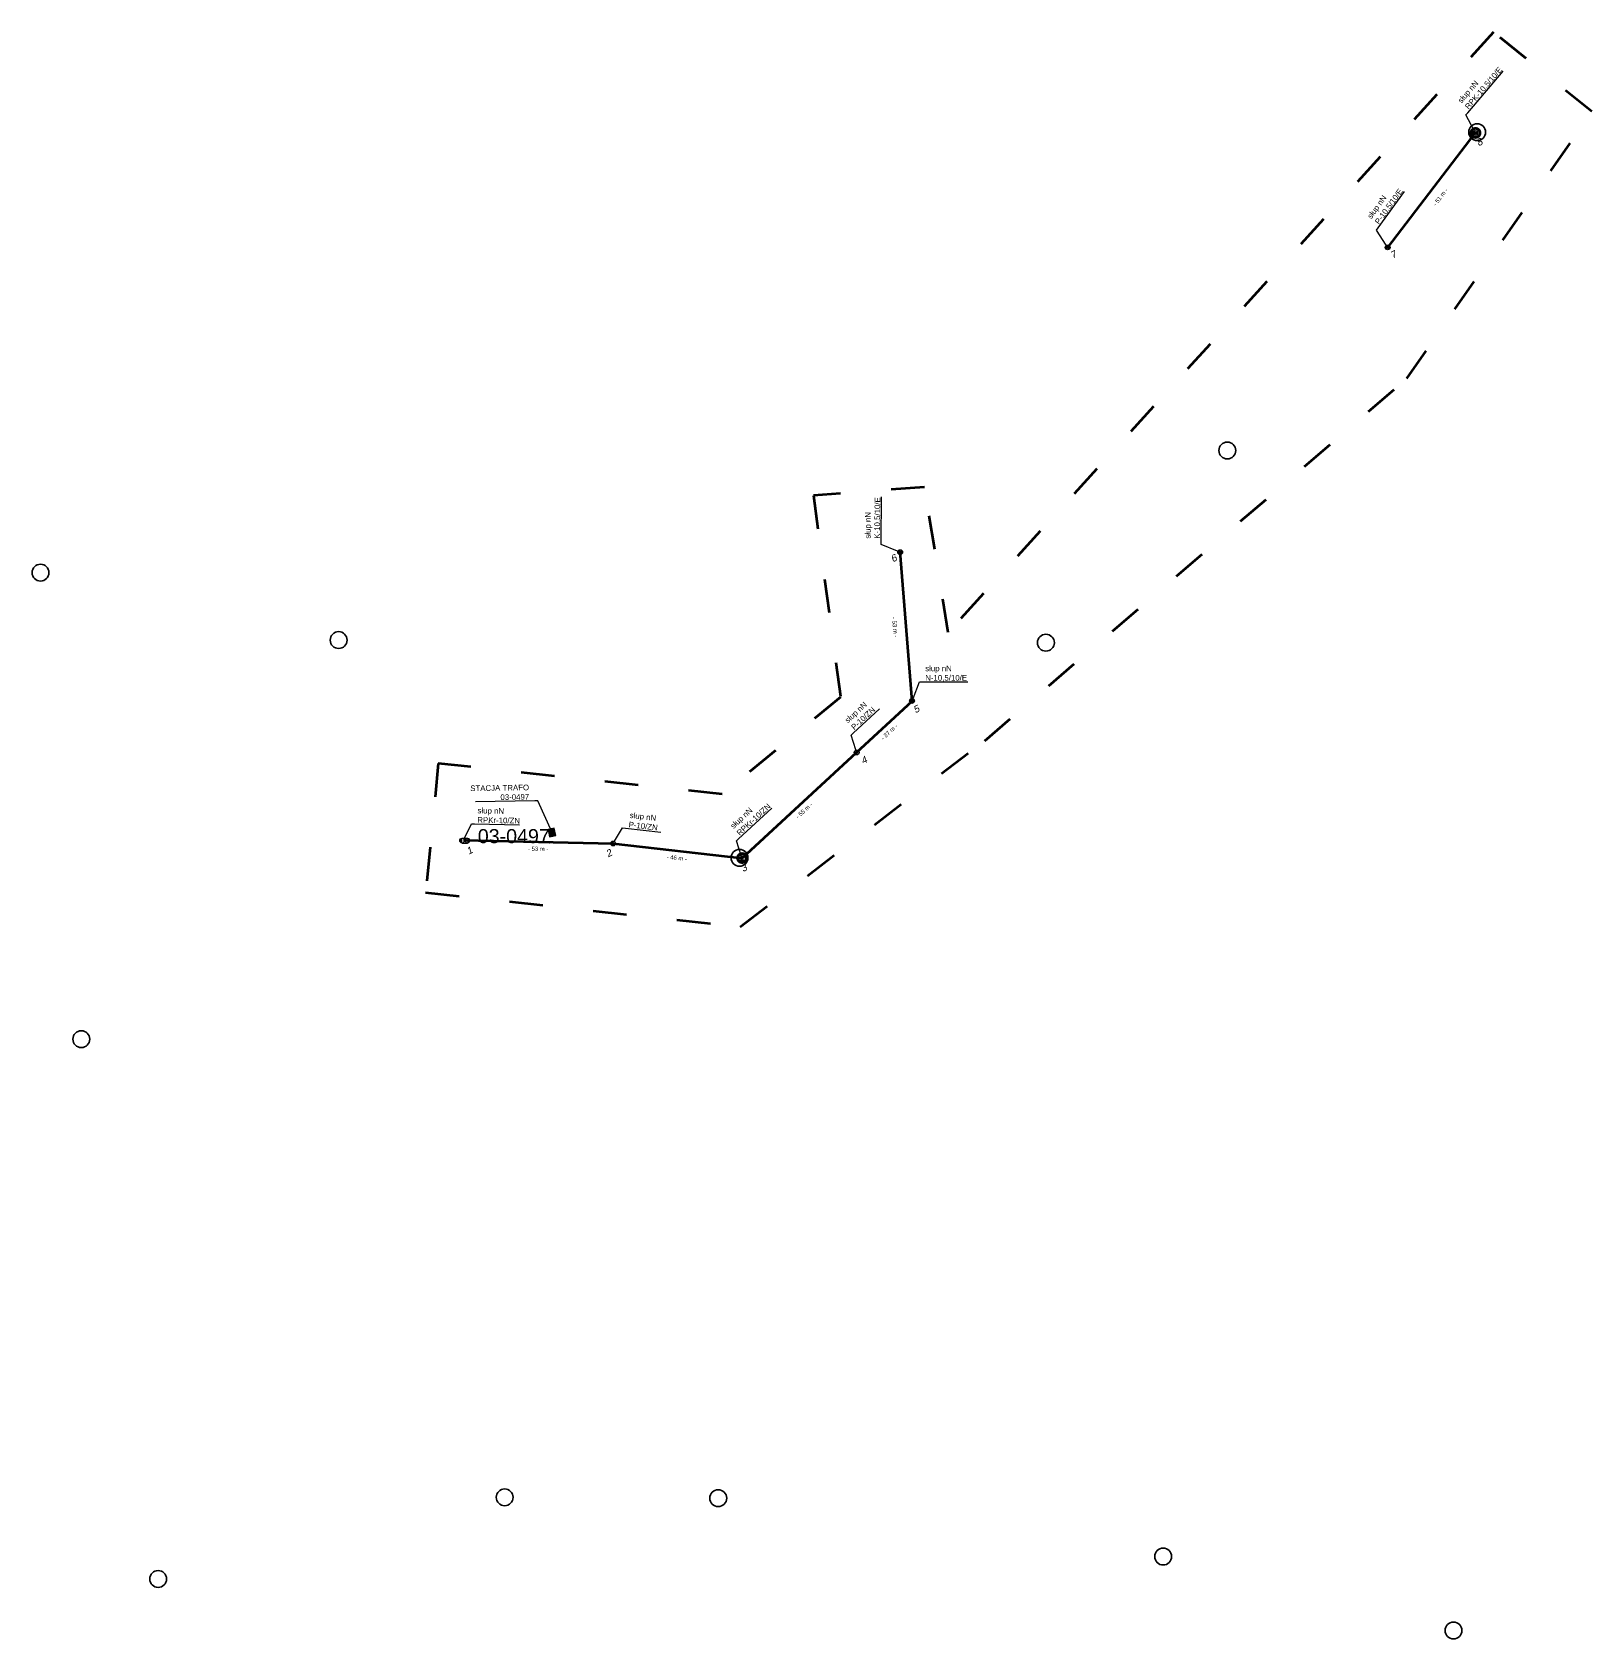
# Model space of a CAD drawing. Header units: metres. Extents: x 5772289 to 7530543, y 5762751 to 5793884.
# Drawn here: x 7528374 to 7528929, y 5787249 to 5787821 of the extents above; entities that cross this region are included whole.
import ezdxf
from ezdxf import colors
from ezdxf.entities.mleader import LeaderData, LeaderLine
from ezdxf.enums import TextEntityAlignment as Align
from ezdxf.math import Vec2, Vec3

# ---------------------------------------------------------------- set-up
doc = ezdxf.new("R2010")
doc.units = ezdxf.units.M
doc.linetypes.add('GCAD_ISO03W100', pattern=[30, 12, -18])
for name, color, linetype, lineweight in [('!tele', 30, 'Continuous', 50), ('!trafo', 6, 'GCAD_ISO03W100', 50), ('00_Mufa', 3, 'Continuous', 30), ('_MM LINIA Sn', 40, 'Continuous', 30), ('_numery', 7, 'Continuous', 40), ('trafo otwock2|Survey_Point_Text_Name', 7, 'Continuous', 0)]:
    doc.layers.add(name, color=color, linetype=linetype, lineweight=lineweight)
doc.layers.add('_arkusze model', color=7, linetype='Continuous', lineweight=50, plot=False)
for name, color, linetype in [('_MM mufy', 3, 'Continuous'), ('_MM opisy', 7, 'Continuous'), ('_MM slupy', 5, 'Continuous'), ('_mm trafo', 3, 'Continuous'), ('DIM', 7, 'Continuous')]:
    doc.layers.add(name, color=color, linetype=linetype)
doc.styles.get("Standard").update_dxf_attribs({"font": 'arial.ttf'})
doc.dimstyles.new('opis linie', dxfattribs={"dimtxt": 1.5, "dimasz": 0.18, "dimexe": 0.18, "dimexo": 0.0625, "dimgap": 2.5, "dimtad": 4, "dimdec": 0, "dimzin": 0, "dimdsep": 46, "dimtxsty": 'Standard', "dimcen": 0.09, "dimse1": 1, "dimse2": 1, "dimsd1": 1, "dimsd2": 1, "dimclrt": 256, "dimadec": 0, "dimazin": 0, "dimtfac": 1, "dimtdec": 0, "dimtofl": 0, "dimtmove": 0, "dimatfit": 3, "dimfxl": 1, "dimtfill": 1, "dimtolj": 1, "dimtzin": 0, "dimarcsym": 0})

# ---------------------------------------------------------------- blocks, each defined once
blk = doc.blocks.new('trafo')
at = {"layer": '_mm trafo'}
h = blk.add_hatch(color=256, dxfattribs=at)
h.dxf.hatch_style = 1
h.paths.add_polyline_path([(-1.15, 1.02), (-0.52, -1.51), (1.64, -0.96), (1.01, 1.59)])
at = {"layer": '_MM LINIA Sn', "color": 2, "lineweight": 60}
for p, q in [((0.58, 0.02), (-0.43, 0.9)), ((-0.32, -0.23), (0.58, 0.02)), ((0.58, -0.92), (-0.32, -0.23)), ((0.55, -0.72), (0.41, -0.9)), ((0.41, -0.9), (0.58, -0.92)), ((0.58, -0.92), (0.55, -0.72))]:
    blk.add_line(p, q, dxfattribs=at)
at = {"layer": '_mm trafo', "flags": 128}
blk.add_lwpolyline([(-0.52, -1.52), (1.64, -0.96), (0.98, 1.58), (-1.17, 0.99), (-0.52, -1.52)], close=True, dxfattribs=at)
blk = doc.blocks.new('ZN')
at = {"layer": '_MM slupy', "transparency": 33554687}
h = blk.add_hatch(color=256, dxfattribs=at)
h.dxf.hatch_style = 1
h.paths.add_polyline_path([(0, -0.86), (0, 0.86, 1)])
at = {"layer": '_MM slupy'}
blk.add_circle((0, 0), 0.857, dxfattribs=at)
blk = doc.blocks.new('*D3356')
at = {"layer": 'DIM', "insert": (7528875.23, 5787762.69), "char_height": 1.5, "attachment_point": 5, "rotation": 52.6673, "bg_fill": 3, "box_fill_scale": 1.1, "bg_fill_color": 9, "bg_fill_true_color": 13158600, "bg_fill_transparency": 0}
blk.add_mtext('\\A1;- 51 m -', dxfattribs=at)
blk = doc.blocks.new('*D3357')
at = {"layer": 'DIM', "insert": (7528681.01, 5787609.59), "char_height": 1.5, "attachment_point": 5, "rotation": 274.6898, "bg_fill": 3, "box_fill_scale": 1.1, "bg_fill_color": 9, "bg_fill_true_color": 13158600, "bg_fill_transparency": 0}
blk.add_mtext('\\A1;- 53 m -', dxfattribs=at)
blk = doc.blocks.new('*D3358')
at = {"layer": 'DIM', "insert": (7528678.99, 5787572.28), "char_height": 1.5, "attachment_point": 5, "rotation": 42.7418, "bg_fill": 3, "box_fill_scale": 1.1, "bg_fill_color": 9, "bg_fill_true_color": 13158600, "bg_fill_transparency": 0}
blk.add_mtext('\\A1;- 27 m -', dxfattribs=at)
blk = doc.blocks.new('*D3359')
at = {"layer": 'DIM', "insert": (7528648.68, 5787544.31), "char_height": 1.5, "attachment_point": 5, "rotation": 42.6729, "bg_fill": 3, "box_fill_scale": 1.1, "bg_fill_color": 9, "bg_fill_true_color": 13158600, "bg_fill_transparency": 0}
blk.add_mtext('\\A1;- 55 m -', dxfattribs=at)
blk = doc.blocks.new('*D3360')
at = {"layer": 'DIM', "insert": (7528603.34, 5787527.47), "char_height": 1.5, "attachment_point": 5, "rotation": 353.5, "bg_fill": 3, "box_fill_scale": 1.1, "bg_fill_color": 9, "bg_fill_true_color": 13158600, "bg_fill_transparency": 0}
blk.add_mtext('\\A1;- 46 m -', dxfattribs=at)
blk = doc.blocks.new('*D3361')
at = {"layer": 'DIM', "insert": (7528553.98, 5787530.66), "char_height": 1.5, "attachment_point": 5, "rotation": 358.7309, "bg_fill": 3, "box_fill_scale": 1.1, "bg_fill_color": 9, "bg_fill_true_color": 13158600, "bg_fill_transparency": 0}
blk.add_mtext('\\A1;- 53 m -', dxfattribs=at)
blk = doc.blocks.new('R')
at = {"layer": '_MM slupy', "transparency": 33554687}
h = blk.add_hatch(color=256, dxfattribs=at)
h.dxf.hatch_style = 1
h.paths.add_polyline_path([(-0.93, -0.86), (-0.93, 0.86, 1)])
h = blk.add_hatch(color=256, dxfattribs=at)
h.dxf.hatch_style = 1
h.paths.add_polyline_path([(0.93, 0.86), (0.93, -0.86, 1)])
at = {"layer": '_MM slupy'}
for points in [[(-0.93, 0.86), (0.93, 0.86)], [(-0.93, -0.86), (0.93, -0.86)]]:
    blk.add_lwpolyline(points, dxfattribs=at)
for centre in [(-0.93, 0), (0.93, 0)]:
    blk.add_circle(centre, 0.857, dxfattribs=at)
blk = doc.blocks.new('E')
at = {"layer": '_MM slupy'}
h = blk.add_hatch(color=256, dxfattribs=at)
h.dxf.hatch_style = 1
h.paths.add_polyline_path([(0.27, 0.37, 1), (-0.27, -0.37, 1)])
for radius in [0.857, 0.457]:
    blk.add_circle((0, 0), radius, dxfattribs=at)
blk = doc.blocks.new('mufa')
at = {"layer": '_MM mufy'}
h = blk.add_hatch(color=256, dxfattribs=at)
h.dxf.hatch_style = 1
h.paths.add_polyline_path([(2.15, 0.12, 1), (-2.1, -0.05, 1)])
h.paths.add_polyline_path([(-1.1, -0.01, -1), (1.15, 0.08, -1)], flags=16)
h.paths.add_polyline_path([(-0.83, 0, -1), (0.88, 0.07, -1)], flags=0)
blk = doc.blocks.new('trafo otwock2|NULL-flatten-1')
at = {"color": 2, "linetype": 'Continuous', "lineweight": 0}
blk.add_point((0, 0), dxfattribs=at)
blk = doc.blocks.new('trafo otwock2|NULL-flatten-2')
at = {"color": 2, "linetype": 'Continuous', "lineweight": 0}
blk.add_point((0, 0), dxfattribs=at)
blk = doc.blocks.new('trafo otwock2|NULL-flatten-3')
at = {"color": 2, "linetype": 'Continuous', "lineweight": 0}
blk.add_point((0, 0), dxfattribs=at)
blk = doc.blocks.new('trafo otwock2|NULL-flatten-4')
at = {"color": 2, "linetype": 'Continuous', "lineweight": 0}
blk.add_point((0, 0), dxfattribs=at)
blk = doc.blocks.new('trafo otwock2|NULL-flatten-5')
at = {"color": 2, "linetype": 'Continuous', "lineweight": 0}
blk.add_point((0, 0), dxfattribs=at)
blk = doc.blocks.new('trafo otwock2|NULL-flatten-6')
at = {"color": 2, "linetype": 'Continuous', "lineweight": 0}
blk.add_point((0, 0), dxfattribs=at)
blk = doc.blocks.new('trafo otwock2|NULL-flatten-7')
at = {"color": 2, "linetype": 'Continuous', "lineweight": 0}
blk.add_point((0, 0), dxfattribs=at)
blk = doc.blocks.new('trafo otwock2|NULL-flatten-8')
at = {"color": 2, "linetype": 'Continuous', "lineweight": 0}
blk.add_point((0, 0), dxfattribs=at)
blk = doc.blocks.new('trafo otwock2|NULL-flatten-9')
at = {"color": 2, "linetype": 'Continuous', "lineweight": 0}
blk.add_point((0, 0), dxfattribs=at)
blk = doc.blocks.new('trafo otwock2|NULL-flatten-10')
at = {"color": 2, "linetype": 'Continuous', "lineweight": 0}
blk.add_point((0, 0), dxfattribs=at)
blk = doc.blocks.new('trafo otwock2|NULL-flatten-11')
at = {"color": 2, "linetype": 'Continuous', "lineweight": 0}
blk.add_point((0, 0), dxfattribs=at)
blk = doc.blocks.new('trafo otwock2|NULL-flatten-12')
at = {"color": 2, "linetype": 'Continuous', "lineweight": 0}
blk.add_point((0, 0), dxfattribs=at)
blk = doc.blocks.new('trafo otwock2|NULL-flatten-13')
at = {"color": 2, "linetype": 'Continuous', "lineweight": 0}
blk.add_point((0, 0), dxfattribs=at)
blk = doc.blocks.new('trafo otwock2|NULL-flatten-14')
at = {"color": 2, "linetype": 'Continuous', "lineweight": 0}
blk.add_point((0, 0), dxfattribs=at)
blk = doc.blocks.new('trafo otwock2|NULL-flatten-15')
at = {"color": 2, "linetype": 'Continuous', "lineweight": 0}
blk.add_point((0, 0), dxfattribs=at)
blk = doc.blocks.new('trafo otwock2|NULL-flatten-16')
at = {"color": 2, "linetype": 'Continuous', "lineweight": 0}
blk.add_point((0, 0), dxfattribs=at)
blk = doc.blocks.new('trafo otwock2|NULL-flatten-17')
at = {"color": 2, "linetype": 'Continuous', "lineweight": 0}
blk.add_point((0, 0), dxfattribs=at)
blk = doc.blocks.new('trafo otwock2|NULL-flatten-18')
at = {"color": 2, "linetype": 'Continuous', "lineweight": 0}
blk.add_point((0, 0), dxfattribs=at)
blk = doc.blocks.new('trafo otwock2|NULL-flatten-19')
at = {"color": 2, "linetype": 'Continuous', "lineweight": 0}
blk.add_point((0, 0), dxfattribs=at)
blk = doc.blocks.new('trafo otwock2|NULL-flatten-20')
at = {"color": 2, "linetype": 'Continuous', "lineweight": 0}
blk.add_point((0, 0), dxfattribs=at)
blk = doc.blocks.new('trafo otwock2|NULL-flatten-21')
at = {"color": 2, "linetype": 'Continuous', "lineweight": 0}
blk.add_point((0, 0), dxfattribs=at)
blk = doc.blocks.new('trafo otwock2|NULL-flatten-22')
at = {"color": 2, "linetype": 'Continuous', "lineweight": 0}
blk.add_point((0, 0), dxfattribs=at)
blk = doc.blocks.new('trafo otwock2|NULL-flatten-23')
at = {"color": 2, "linetype": 'Continuous', "lineweight": 0}
blk.add_point((0, 0), dxfattribs=at)
blk = doc.blocks.new('trafo otwock2|NULL-flatten-24')
at = {"color": 2, "linetype": 'Continuous', "lineweight": 0}
blk.add_point((0, 0), dxfattribs=at)
blk = doc.blocks.new('trafo otwock2|NULL-flatten-25')
at = {"color": 2, "linetype": 'Continuous', "lineweight": 0}
blk.add_point((0, 0), dxfattribs=at)
blk = doc.blocks.new('trafo otwock2|NULL-flatten-26')
at = {"color": 2, "linetype": 'Continuous', "lineweight": 0}
blk.add_point((0, 0), dxfattribs=at)
blk = doc.blocks.new('trafo otwock2|NULL-flatten-27')
at = {"color": 2, "linetype": 'Continuous', "lineweight": 0}
blk.add_point((0, 0), dxfattribs=at)
blk = doc.blocks.new('trafo otwock2|NULL-flatten-28')
at = {"color": 2, "linetype": 'Continuous', "lineweight": 0}
blk.add_point((0, 0), dxfattribs=at)
blk = doc.blocks.new('trafo otwock2|NULL-flatten-29')
at = {"color": 2, "linetype": 'Continuous', "lineweight": 0}
blk.add_point((0, 0), dxfattribs=at)
blk = doc.blocks.new('trafo otwock2|NULL-flatten-30')
at = {"color": 2, "linetype": 'Continuous', "lineweight": 0}
blk.add_point((0, 0), dxfattribs=at)
blk = doc.blocks.new('trafo otwock2|NULL-flatten-31')
at = {"color": 2, "linetype": 'Continuous', "lineweight": 0}
blk.add_point((0, 0), dxfattribs=at)
blk = doc.blocks.new('trafo otwock2|NULL-flatten-32')
at = {"color": 2, "linetype": 'Continuous', "lineweight": 0}
blk.add_point((0, 0), dxfattribs=at)
blk = doc.blocks.new('trafo otwock2|NULL-flatten-33')
at = {"color": 2, "linetype": 'Continuous', "lineweight": 0}
blk.add_point((0, 0), dxfattribs=at)
blk = doc.blocks.new('trafo otwock2|NULL-flatten-34')
at = {"color": 2, "linetype": 'Continuous', "lineweight": 0}
blk.add_point((0, 0), dxfattribs=at)
blk = doc.blocks.new('trafo otwock2|NULL-flatten-35')
at = {"color": 2, "linetype": 'Continuous', "lineweight": 0}
blk.add_point((0, 0), dxfattribs=at)
blk = doc.blocks.new('trafo otwock2|NULL-flatten-36')
at = {"color": 2, "linetype": 'Continuous', "lineweight": 0}
blk.add_point((0, 0), dxfattribs=at)
blk = doc.blocks.new('trafo otwock2|NULL-flatten-37')
at = {"color": 2, "linetype": 'Continuous', "lineweight": 0}
blk.add_point((0, 0), dxfattribs=at)
blk = doc.blocks.new('trafo otwock2|NULL-flatten-38')
at = {"color": 2, "linetype": 'Continuous', "lineweight": 0}
blk.add_point((0, 0), dxfattribs=at)
blk = doc.blocks.new('trafo otwock2|NULL-flatten-39')
at = {"color": 2, "linetype": 'Continuous', "lineweight": 0}
blk.add_point((0, 0), dxfattribs=at)
blk = doc.blocks.new('trafo otwock2|NULL-flatten-40')
at = {"color": 2, "linetype": 'Continuous', "lineweight": 0}
blk.add_point((0, 0), dxfattribs=at)
blk = doc.blocks.new('trafo otwock2|NULL-flatten-41')
at = {"color": 2, "linetype": 'Continuous', "lineweight": 0}
blk.add_point((0, 0), dxfattribs=at)
blk = doc.blocks.new('trafo otwock2|NULL-flatten-42')
at = {"color": 2, "linetype": 'Continuous', "lineweight": 0}
blk.add_point((0, 0), dxfattribs=at)
blk = doc.blocks.new('trafo otwock2|NULL-flatten-43')
at = {"color": 2, "linetype": 'Continuous', "lineweight": 0}
blk.add_point((0, 0), dxfattribs=at)
blk = doc.blocks.new('trafo otwock2|NULL-flatten-44')
at = {"color": 2, "linetype": 'Continuous', "lineweight": 0}
blk.add_point((0, 0), dxfattribs=at)
blk = doc.blocks.new('trafo otwock2|NULL-flatten-45')
at = {"color": 2, "linetype": 'Continuous', "lineweight": 0}
blk.add_point((0, 0), dxfattribs=at)
blk = doc.blocks.new('trafo otwock2|NULL-flatten-46')
at = {"color": 2, "linetype": 'Continuous', "lineweight": 0}
blk.add_point((0, 0), dxfattribs=at)
blk = doc.blocks.new('trafo otwock2|NULL-flatten-47')
at = {"color": 2, "linetype": 'Continuous', "lineweight": 0}
blk.add_point((0, 0), dxfattribs=at)
blk = doc.blocks.new('trafo otwock2|NULL-flatten-48')
at = {"color": 2, "linetype": 'Continuous', "lineweight": 0}
blk.add_point((0, 0), dxfattribs=at)
blk = doc.blocks.new('trafo otwock2|NULL-flatten-49')
at = {"color": 2, "linetype": 'Continuous', "lineweight": 0}
blk.add_point((0, 0), dxfattribs=at)
blk = doc.blocks.new('trafo otwock2|NULL-flatten-50')
at = {"color": 2, "linetype": 'Continuous', "lineweight": 0}
blk.add_point((0, 0), dxfattribs=at)
blk = doc.blocks.new('trafo otwock2|NULL-flatten-51')
at = {"color": 2, "linetype": 'Continuous', "lineweight": 0}
blk.add_point((0, 0), dxfattribs=at)
blk = doc.blocks.new('trafo otwock2|NULL-flatten-52')
at = {"color": 2, "linetype": 'Continuous', "lineweight": 0}
blk.add_point((0, 0), dxfattribs=at)
blk = doc.blocks.new('trafo otwock2|NULL-flatten-53')
at = {"color": 2, "linetype": 'Continuous', "lineweight": 0}
blk.add_point((0, 0), dxfattribs=at)
blk = doc.blocks.new('trafo otwock2|NULL-flatten-54')
at = {"color": 2, "linetype": 'Continuous', "lineweight": 0}
blk.add_point((0, 0), dxfattribs=at)
blk = doc.blocks.new('trafo otwock2|NULL-flatten-55')
at = {"color": 2, "linetype": 'Continuous', "lineweight": 0}
blk.add_point((0, 0), dxfattribs=at)
blk = doc.blocks.new('trafo otwock2|NULL-flatten-56')
at = {"color": 2, "linetype": 'Continuous', "lineweight": 0}
blk.add_point((0, 0), dxfattribs=at)
blk = doc.blocks.new('trafo otwock2|NULL-flatten-57')
at = {"color": 2, "linetype": 'Continuous', "lineweight": 0}
blk.add_point((0, 0), dxfattribs=at)
blk = doc.blocks.new('trafo otwock2|NULL-flatten-58')
at = {"color": 2, "linetype": 'Continuous', "lineweight": 0}
blk.add_point((0, 0), dxfattribs=at)
blk = doc.blocks.new('trafo otwock2|NULL-flatten-59')
at = {"color": 2, "linetype": 'Continuous', "lineweight": 0}
blk.add_point((0, 0), dxfattribs=at)
blk = doc.blocks.new('trafo otwock2|NULL-flatten-60')
at = {"color": 2, "linetype": 'Continuous', "lineweight": 0}
blk.add_point((0, 0), dxfattribs=at)
blk = doc.blocks.new('trafo otwock2|NULL-flatten-61')
at = {"color": 2, "linetype": 'Continuous', "lineweight": 0}
blk.add_point((0, 0), dxfattribs=at)
blk = doc.blocks.new('trafo otwock2|NULL-flatten-62')
at = {"color": 2, "linetype": 'Continuous', "lineweight": 0}
blk.add_point((0, 0), dxfattribs=at)
blk = doc.blocks.new('trafo otwock2|NULL-flatten-63')
at = {"color": 2, "linetype": 'Continuous', "lineweight": 0}
blk.add_point((0, 0), dxfattribs=at)
blk = doc.blocks.new('trafo otwock2|NULL-flatten-64')
at = {"color": 2, "linetype": 'Continuous', "lineweight": 0}
blk.add_point((0, 0), dxfattribs=at)
blk = doc.blocks.new('trafo otwock2|NULL-flatten-65')
at = {"color": 2, "linetype": 'Continuous', "lineweight": 0}
blk.add_point((0, 0), dxfattribs=at)
blk = doc.blocks.new('trafo otwock2|NULL-flatten-66')
at = {"color": 2, "linetype": 'Continuous', "lineweight": 0}
blk.add_point((0, 0), dxfattribs=at)
blk = doc.blocks.new('trafo otwock2|NULL-flatten-67')
at = {"color": 2, "linetype": 'Continuous', "lineweight": 0}
blk.add_point((0, 0), dxfattribs=at)
blk = doc.blocks.new('trafo otwock2|NULL-flatten-68')
at = {"color": 2, "linetype": 'Continuous', "lineweight": 0}
blk.add_point((0, 0), dxfattribs=at)
blk = doc.blocks.new('trafo otwock2|NULL-flatten-69')
at = {"color": 2, "linetype": 'Continuous', "lineweight": 0}
blk.add_point((0, 0), dxfattribs=at)
blk = doc.blocks.new('trafo otwock2|NULL-flatten-70')
at = {"color": 2, "linetype": 'Continuous', "lineweight": 0}
blk.add_point((0, 0), dxfattribs=at)
blk = doc.blocks.new('trafo otwock2|NULL-flatten-71')
at = {"color": 2, "linetype": 'Continuous', "lineweight": 0}
blk.add_point((0, 0), dxfattribs=at)
blk = doc.blocks.new('trafo otwock2|NULL-flatten-72')
at = {"color": 2, "linetype": 'Continuous', "lineweight": 0}
blk.add_point((0, 0), dxfattribs=at)
blk = doc.blocks.new('trafo otwock2|NULL-flatten-73')
at = {"color": 2, "linetype": 'Continuous', "lineweight": 0}
blk.add_point((0, 0), dxfattribs=at)
blk = doc.blocks.new('trafo otwock2|NULL-flatten-74')
at = {"color": 2, "linetype": 'Continuous', "lineweight": 0}
blk.add_point((0, 0), dxfattribs=at)
blk = doc.blocks.new('trafo otwock2|NULL-flatten-75')
at = {"color": 2, "linetype": 'Continuous', "lineweight": 0}
blk.add_point((0, 0), dxfattribs=at)
blk = doc.blocks.new('trafo otwock2|NULL-flatten-76')
at = {"color": 2, "linetype": 'Continuous', "lineweight": 0}
blk.add_point((0, 0), dxfattribs=at)
blk = doc.blocks.new('trafo otwock2|NULL-flatten-77')
at = {"color": 2, "linetype": 'Continuous', "lineweight": 0}
blk.add_point((0, 0), dxfattribs=at)
blk = doc.blocks.new('trafo otwock2|NULL-flatten-78')
at = {"color": 2, "linetype": 'Continuous', "lineweight": 0}
blk.add_point((0, 0), dxfattribs=at)
blk = doc.blocks.new('trafo otwock2|NULL-flatten-79')
at = {"color": 2, "linetype": 'Continuous', "lineweight": 0}
blk.add_point((0, 0), dxfattribs=at)
blk = doc.blocks.new('trafo otwock2|NULL-flatten-80')
at = {"color": 2, "linetype": 'Continuous', "lineweight": 0}
blk.add_point((0, 0), dxfattribs=at)
blk = doc.blocks.new('trafo otwock2|NULL-flatten-81')
at = {"color": 2, "linetype": 'Continuous', "lineweight": 0}
blk.add_point((0, 0), dxfattribs=at)
blk = doc.blocks.new('trafo otwock2|NULL-flatten-82')
at = {"color": 2, "linetype": 'Continuous', "lineweight": 0}
blk.add_point((0, 0), dxfattribs=at)
blk = doc.blocks.new('trafo otwock2|NULL-flatten-83')
at = {"color": 2, "linetype": 'Continuous', "lineweight": 0}
blk.add_point((0, 0), dxfattribs=at)
blk = doc.blocks.new('trafo otwock2|NULL-flatten-84')
at = {"color": 2, "linetype": 'Continuous', "lineweight": 0}
blk.add_point((0, 0), dxfattribs=at)
blk = doc.blocks.new('trafo otwock2|NULL-flatten-85')
at = {"color": 2, "linetype": 'Continuous', "lineweight": 0}
blk.add_point((0, 0), dxfattribs=at)
blk = doc.blocks.new('trafo otwock2|NULL-flatten-86')
at = {"color": 2, "linetype": 'Continuous', "lineweight": 0}
blk.add_point((0, 0), dxfattribs=at)
blk = doc.blocks.new('trafo otwock2|NULL-flatten-87')
at = {"color": 2, "linetype": 'Continuous', "lineweight": 0}
blk.add_point((0, 0), dxfattribs=at)
blk = doc.blocks.new('trafo otwock2|NULL-flatten-88')
at = {"color": 2, "linetype": 'Continuous', "lineweight": 0}
blk.add_point((0, 0), dxfattribs=at)
blk = doc.blocks.new('trafo otwock2|NULL-flatten-89')
at = {"color": 2, "linetype": 'Continuous', "lineweight": 0}
blk.add_point((0, 0), dxfattribs=at)
blk = doc.blocks.new('trafo otwock2|NULL-flatten-90')
at = {"color": 2, "linetype": 'Continuous', "lineweight": 0}
blk.add_point((0, 0), dxfattribs=at)
blk = doc.blocks.new('trafo otwock2|NULL-flatten-91')
at = {"color": 2, "linetype": 'Continuous', "lineweight": 0}
blk.add_point((0, 0), dxfattribs=at)
blk = doc.blocks.new('trafo otwock2|NULL-flatten-92')
at = {"color": 2, "linetype": 'Continuous', "lineweight": 0}
blk.add_point((0, 0), dxfattribs=at)
blk = doc.blocks.new('trafo otwock2|NULL-flatten-93')
at = {"color": 2, "linetype": 'Continuous', "lineweight": 0}
blk.add_point((0, 0), dxfattribs=at)
blk = doc.blocks.new('trafo otwock2|NULL-flatten-94')
at = {"color": 2, "linetype": 'Continuous', "lineweight": 0}
blk.add_point((0, 0), dxfattribs=at)
blk = doc.blocks.new('trafo otwock2|NULL-flatten-95')
at = {"color": 2, "linetype": 'Continuous', "lineweight": 0}
blk.add_point((0, 0), dxfattribs=at)
blk = doc.blocks.new('trafo otwock2|NULL-flatten-96')
at = {"color": 2, "linetype": 'Continuous', "lineweight": 0}
blk.add_point((0, 0), dxfattribs=at)
blk = doc.blocks.new('trafo otwock2|NULL-flatten-97')
at = {"color": 2, "linetype": 'Continuous', "lineweight": 0}
blk.add_point((0, 0), dxfattribs=at)
blk = doc.blocks.new('trafo otwock2|NULL-flatten-98')
at = {"color": 2, "linetype": 'Continuous', "lineweight": 0}
blk.add_point((0, 0), dxfattribs=at)
blk = doc.blocks.new('trafo otwock2|NULL-flatten-99')
at = {"color": 2, "linetype": 'Continuous', "lineweight": 0}
blk.add_point((0, 0), dxfattribs=at)
blk = doc.blocks.new('trafo otwock2|NULL-flatten-100')
at = {"color": 2, "linetype": 'Continuous', "lineweight": 0}
blk.add_point((0, 0), dxfattribs=at)
blk = doc.blocks.new('trafo otwock2|NULL-flatten-101')
at = {"color": 2, "linetype": 'Continuous', "lineweight": 0}
blk.add_point((0, 0), dxfattribs=at)
blk = doc.blocks.new('trafo otwock2|NULL-flatten-102')
at = {"color": 2, "linetype": 'Continuous', "lineweight": 0}
blk.add_point((0, 0), dxfattribs=at)
blk = doc.blocks.new('trafo otwock2|NULL-flatten-103')
at = {"color": 2, "linetype": 'Continuous', "lineweight": 0}
blk.add_point((0, 0), dxfattribs=at)
blk = doc.blocks.new('trafo otwock2|NULL-flatten-104')
at = {"color": 2, "linetype": 'Continuous', "lineweight": 0}
blk.add_point((0, 0), dxfattribs=at)
blk = doc.blocks.new('trafo otwock2|NULL-flatten-105')
at = {"color": 2, "linetype": 'Continuous', "lineweight": 0}
blk.add_point((0, 0), dxfattribs=at)
blk = doc.blocks.new('trafo otwock2|NULL-flatten-106')
at = {"color": 2, "linetype": 'Continuous', "lineweight": 0}
blk.add_point((0, 0), dxfattribs=at)
blk = doc.blocks.new('trafo otwock2|NULL-flatten-107')
at = {"color": 2, "linetype": 'Continuous', "lineweight": 0}
blk.add_point((0, 0), dxfattribs=at)
blk = doc.blocks.new('trafo otwock2|NULL-flatten-108')
at = {"color": 2, "linetype": 'Continuous', "lineweight": 0}
blk.add_point((0, 0), dxfattribs=at)
blk = doc.blocks.new('trafo otwock2|NULL-flatten-109')
at = {"color": 2, "linetype": 'Continuous', "lineweight": 0}
blk.add_point((0, 0), dxfattribs=at)
blk = doc.blocks.new('trafo otwock2|NULL-flatten-110')
at = {"color": 2, "linetype": 'Continuous', "lineweight": 0}
blk.add_point((0, 0), dxfattribs=at)
blk = doc.blocks.new('trafo otwock2|NULL-flatten-111')
at = {"color": 2, "linetype": 'Continuous', "lineweight": 0}
blk.add_point((0, 0), dxfattribs=at)
blk = doc.blocks.new('trafo otwock2|NULL-flatten-112')
at = {"color": 2, "linetype": 'Continuous', "lineweight": 0}
blk.add_point((0, 0), dxfattribs=at)
blk = doc.blocks.new('trafo otwock2|NULL-flatten-113')
at = {"color": 2, "linetype": 'Continuous', "lineweight": 0}
blk.add_point((0, 0), dxfattribs=at)
blk = doc.blocks.new('trafo otwock2|NULL-flatten-114')
at = {"color": 2, "linetype": 'Continuous', "lineweight": 0}
blk.add_point((0, 0), dxfattribs=at)
blk = doc.blocks.new('trafo otwock2|NULL-flatten-115')
at = {"color": 2, "linetype": 'Continuous', "lineweight": 0}
blk.add_point((0, 0), dxfattribs=at)
blk = doc.blocks.new('trafo otwock2|NULL-flatten-116')
at = {"color": 2, "linetype": 'Continuous', "lineweight": 0}
blk.add_point((0, 0), dxfattribs=at)
blk = doc.blocks.new('trafo otwock2|NULL-flatten-117')
at = {"color": 2, "linetype": 'Continuous', "lineweight": 0}
blk.add_point((0, 0), dxfattribs=at)
blk = doc.blocks.new('trafo otwock2|NULL-flatten-118')
at = {"color": 2, "linetype": 'Continuous', "lineweight": 0}
blk.add_point((0, 0), dxfattribs=at)
blk = doc.blocks.new('trafo otwock2|NULL-flatten-119')
at = {"color": 2, "linetype": 'Continuous', "lineweight": 0}
blk.add_point((0, 0), dxfattribs=at)
blk = doc.blocks.new('trafo otwock2|NULL-flatten-120')
at = {"color": 2, "linetype": 'Continuous', "lineweight": 0}
blk.add_point((0, 0), dxfattribs=at)
blk = doc.blocks.new('trafo otwock2|NULL-flatten-121')
at = {"color": 2, "linetype": 'Continuous', "lineweight": 0}
blk.add_point((0, 0), dxfattribs=at)
blk = doc.blocks.new('trafo otwock2|NULL-flatten-122')
at = {"color": 2, "linetype": 'Continuous', "lineweight": 0}
blk.add_point((0, 0), dxfattribs=at)
blk = doc.blocks.new('trafo otwock2|NULL-flatten-123')
at = {"color": 2, "linetype": 'Continuous', "lineweight": 0}
blk.add_point((0, 0), dxfattribs=at)
blk = doc.blocks.new('trafo otwock2|NULL-flatten-124')
at = {"color": 2, "linetype": 'Continuous', "lineweight": 0}
blk.add_point((0, 0), dxfattribs=at)
blk = doc.blocks.new('trafo otwock2|NULL-flatten-125')
at = {"color": 2, "linetype": 'Continuous', "lineweight": 0}
blk.add_point((0, 0), dxfattribs=at)
blk = doc.blocks.new('trafo otwock2|NULL-flatten-126')
at = {"color": 2, "linetype": 'Continuous', "lineweight": 0}
blk.add_point((0, 0), dxfattribs=at)
blk = doc.blocks.new('trafo otwock2|NULL-flatten-127')
at = {"color": 2, "linetype": 'Continuous', "lineweight": 0}
blk.add_point((0, 0), dxfattribs=at)
blk = doc.blocks.new('trafo otwock2|NULL-flatten-128')
at = {"color": 2, "linetype": 'Continuous', "lineweight": 0}
blk.add_point((0, 0), dxfattribs=at)
blk = doc.blocks.new('trafo otwock2|NULL-flatten-129')
at = {"color": 2, "linetype": 'Continuous', "lineweight": 0}
blk.add_point((0, 0), dxfattribs=at)
blk = doc.blocks.new('trafo otwock2|NULL-flatten-130')
at = {"color": 2, "linetype": 'Continuous', "lineweight": 0}
blk.add_point((0, 0), dxfattribs=at)
blk = doc.blocks.new('trafo otwock2|NULL-flatten-131')
at = {"color": 2, "linetype": 'Continuous', "lineweight": 0}
blk.add_point((0, 0), dxfattribs=at)
blk = doc.blocks.new('trafo otwock2|NULL-flatten-132')
at = {"color": 2, "linetype": 'Continuous', "lineweight": 0}
blk.add_point((0, 0), dxfattribs=at)
blk = doc.blocks.new('trafo otwock2|NULL-flatten-133')
at = {"color": 2, "linetype": 'Continuous', "lineweight": 0}
blk.add_point((0, 0), dxfattribs=at)
blk = doc.blocks.new('trafo otwock2|NULL-flatten-134')
at = {"color": 2, "linetype": 'Continuous', "lineweight": 0}
blk.add_point((0, 0), dxfattribs=at)
blk = doc.blocks.new('trafo otwock2|NULL-flatten-135')
at = {"color": 2, "linetype": 'Continuous', "lineweight": 0}
blk.add_point((0, 0), dxfattribs=at)
blk = doc.blocks.new('trafo otwock2|NULL-flatten-136')
at = {"color": 2, "linetype": 'Continuous', "lineweight": 0}
blk.add_point((0, 0), dxfattribs=at)
blk = doc.blocks.new('trafo otwock2|NULL-flatten-137')
at = {"color": 2, "linetype": 'Continuous', "lineweight": 0}
blk.add_point((0, 0), dxfattribs=at)
blk = doc.blocks.new('trafo otwock2|NULL-flatten-138')
at = {"color": 2, "linetype": 'Continuous', "lineweight": 0}
blk.add_point((0, 0), dxfattribs=at)
blk = doc.blocks.new('trafo otwock2|NULL-flatten-139')
at = {"color": 2, "linetype": 'Continuous', "lineweight": 0}
blk.add_point((0, 0), dxfattribs=at)
blk = doc.blocks.new('trafo otwock2|NULL-flatten-140')
at = {"color": 2, "linetype": 'Continuous', "lineweight": 0}
blk.add_point((0, 0), dxfattribs=at)
blk = doc.blocks.new('trafo otwock2|NULL-flatten-141')
at = {"color": 2, "linetype": 'Continuous', "lineweight": 0}
blk.add_point((0, 0), dxfattribs=at)
blk = doc.blocks.new('trafo otwock2|NULL-flatten-142')
at = {"color": 2, "linetype": 'Continuous', "lineweight": 0}
blk.add_point((0, 0), dxfattribs=at)
blk = doc.blocks.new('trafo otwock2|NULL-flatten-143')
at = {"color": 2, "linetype": 'Continuous', "lineweight": 0}
blk.add_point((0, 0), dxfattribs=at)
blk = doc.blocks.new('trafo otwock2|NULL-flatten-144')
at = {"color": 2, "linetype": 'Continuous', "lineweight": 0}
blk.add_point((0, 0), dxfattribs=at)
blk = doc.blocks.new('trafo otwock2|NULL-flatten-145')
at = {"color": 2, "linetype": 'Continuous', "lineweight": 0}
blk.add_point((0, 0), dxfattribs=at)
blk = doc.blocks.new('trafo otwock2|NULL-flatten-146')
at = {"color": 2, "linetype": 'Continuous', "lineweight": 0}
blk.add_point((0, 0), dxfattribs=at)
blk = doc.blocks.new('trafo otwock2|NULL-flatten-147')
at = {"color": 2, "linetype": 'Continuous', "lineweight": 0}
blk.add_point((0, 0), dxfattribs=at)
blk = doc.blocks.new('trafo otwock2|NULL-flatten-148')
at = {"color": 2, "linetype": 'Continuous', "lineweight": 0}
blk.add_point((0, 0), dxfattribs=at)
blk = doc.blocks.new('trafo otwock2|NULL-flatten-149')
at = {"color": 2, "linetype": 'Continuous', "lineweight": 0}
blk.add_point((0, 0), dxfattribs=at)
blk = doc.blocks.new('trafo otwock2|NULL-flatten-150')
at = {"color": 2, "linetype": 'Continuous', "lineweight": 0}
blk.add_point((0, 0), dxfattribs=at)
blk = doc.blocks.new('trafo otwock2|NULL-flatten-151')
at = {"color": 2, "linetype": 'Continuous', "lineweight": 0}
blk.add_point((0, 0), dxfattribs=at)
blk = doc.blocks.new('trafo otwock2|NULL-flatten-152')
at = {"color": 2, "linetype": 'Continuous', "lineweight": 0}
blk.add_point((0, 0), dxfattribs=at)
blk = doc.blocks.new('trafo otwock2|NULL-flatten-153')
at = {"color": 2, "linetype": 'Continuous', "lineweight": 0}
blk.add_point((0, 0), dxfattribs=at)
blk = doc.blocks.new('trafo otwock2|NULL-flatten-154')
at = {"color": 2, "linetype": 'Continuous', "lineweight": 0}
blk.add_point((0, 0), dxfattribs=at)
blk = doc.blocks.new('trafo otwock2|NULL-flatten-155')
at = {"color": 2, "linetype": 'Continuous', "lineweight": 0}
blk.add_point((0, 0), dxfattribs=at)
blk = doc.blocks.new('trafo otwock2|NULL-flatten-156')
at = {"color": 2, "linetype": 'Continuous', "lineweight": 0}
blk.add_point((0, 0), dxfattribs=at)
blk = doc.blocks.new('trafo otwock2|NULL-flatten-157')
at = {"color": 2, "linetype": 'Continuous', "lineweight": 0}
blk.add_point((0, 0), dxfattribs=at)
blk = doc.blocks.new('trafo otwock2|NULL-flatten-158')
at = {"color": 2, "linetype": 'Continuous', "lineweight": 0}
blk.add_point((0, 0), dxfattribs=at)
blk = doc.blocks.new('trafo otwock2|NULL-flatten-159')
at = {"color": 2, "linetype": 'Continuous', "lineweight": 0}
blk.add_point((0, 0), dxfattribs=at)
blk = doc.blocks.new('trafo otwock2|NULL-flatten-160')
at = {"color": 2, "linetype": 'Continuous', "lineweight": 0}
blk.add_point((0, 0), dxfattribs=at)
blk = doc.blocks.new('trafo otwock2|NULL-flatten-161')
at = {"color": 2, "linetype": 'Continuous', "lineweight": 0}
blk.add_point((0, 0), dxfattribs=at)
blk = doc.blocks.new('trafo otwock2|NULL-flatten-162')
at = {"color": 2, "linetype": 'Continuous', "lineweight": 0}
blk.add_point((0, 0), dxfattribs=at)
blk = doc.blocks.new('trafo otwock2|NULL-flatten-163')
at = {"color": 2, "linetype": 'Continuous', "lineweight": 0}
blk.add_point((0, 0), dxfattribs=at)
blk = doc.blocks.new('trafo otwock2|NULL-flatten-164')
at = {"color": 2, "linetype": 'Continuous', "lineweight": 0}
blk.add_point((0, 0), dxfattribs=at)
blk = doc.blocks.new('trafo otwock2|NULL-flatten-165')
at = {"color": 2, "linetype": 'Continuous', "lineweight": 0}
blk.add_point((0, 0), dxfattribs=at)
blk = doc.blocks.new('trafo otwock2|NULL-flatten-166')
at = {"color": 2, "linetype": 'Continuous', "lineweight": 0}
blk.add_point((0, 0), dxfattribs=at)
blk = doc.blocks.new('trafo otwock2|NULL-flatten-167')
at = {"color": 2, "linetype": 'Continuous', "lineweight": 0}
blk.add_point((0, 0), dxfattribs=at)
blk = doc.blocks.new('trafo otwock2|NULL-flatten-168')
at = {"color": 2, "linetype": 'Continuous', "lineweight": 0}
blk.add_point((0, 0), dxfattribs=at)
blk = doc.blocks.new('trafo otwock2|NULL-flatten-169')
at = {"color": 2, "linetype": 'Continuous', "lineweight": 0}
blk.add_point((0, 0), dxfattribs=at)
blk = doc.blocks.new('trafo otwock2|NULL-flatten-170')
at = {"color": 2, "linetype": 'Continuous', "lineweight": 0}
blk.add_point((0, 0), dxfattribs=at)
blk = doc.blocks.new('trafo otwock2|NULL-flatten-171')
at = {"color": 2, "linetype": 'Continuous', "lineweight": 0}
blk.add_point((0, 0), dxfattribs=at)
blk = doc.blocks.new('trafo otwock2|NULL-flatten-172')
at = {"color": 2, "linetype": 'Continuous', "lineweight": 0}
blk.add_point((0, 0), dxfattribs=at)
blk = doc.blocks.new('trafo otwock2|NULL-flatten-173')
at = {"color": 2, "linetype": 'Continuous', "lineweight": 0}
blk.add_point((0, 0), dxfattribs=at)
blk = doc.blocks.new('trafo otwock2|NULL-flatten-174')
at = {"color": 2, "linetype": 'Continuous', "lineweight": 0}
blk.add_point((0, 0), dxfattribs=at)
blk = doc.blocks.new('trafo otwock2|NULL-flatten-175')
at = {"color": 2, "linetype": 'Continuous', "lineweight": 0}
blk.add_point((0, 0), dxfattribs=at)
blk = doc.blocks.new('trafo otwock2|NULL-flatten-176')
at = {"color": 2, "linetype": 'Continuous', "lineweight": 0}
blk.add_point((0, 0), dxfattribs=at)
blk = doc.blocks.new('trafo otwock2|NULL-flatten-177')
at = {"color": 2, "linetype": 'Continuous', "lineweight": 0}
blk.add_point((0, 0), dxfattribs=at)
blk = doc.blocks.new('trafo otwock2|NULL-flatten-178')
at = {"color": 2, "linetype": 'Continuous', "lineweight": 0}
blk.add_point((0, 0), dxfattribs=at)
blk = doc.blocks.new('trafo otwock2|NULL-flatten-179')
at = {"color": 2, "linetype": 'Continuous', "lineweight": 0}
blk.add_point((0, 0), dxfattribs=at)
blk = doc.blocks.new('trafo otwock2|NULL-flatten-180')
at = {"color": 2, "linetype": 'Continuous', "lineweight": 0}
blk.add_point((0, 0), dxfattribs=at)
blk = doc.blocks.new('trafo otwock2|NULL-flatten-181')
at = {"color": 2, "linetype": 'Continuous', "lineweight": 0}
blk.add_point((0, 0), dxfattribs=at)
blk = doc.blocks.new('trafo otwock2|NULL-flatten-182')
at = {"color": 2, "linetype": 'Continuous', "lineweight": 0}
blk.add_point((0, 0), dxfattribs=at)
blk = doc.blocks.new('trafo otwock2|NULL-flatten-183')
at = {"color": 2, "linetype": 'Continuous', "lineweight": 0}
blk.add_point((0, 0), dxfattribs=at)
blk = doc.blocks.new('trafo otwock2|NULL-flatten-184')
at = {"color": 2, "linetype": 'Continuous', "lineweight": 0}
blk.add_point((0, 0), dxfattribs=at)
blk = doc.blocks.new('trafo otwock2|NULL-flatten-185')
at = {"color": 2, "linetype": 'Continuous', "lineweight": 0}
blk.add_point((0, 0), dxfattribs=at)
blk = doc.blocks.new('trafo otwock2|NULL-flatten-186')
at = {"color": 2, "linetype": 'Continuous', "lineweight": 0}
blk.add_point((0, 0), dxfattribs=at)
blk = doc.blocks.new('trafo otwock2|NULL-flatten-187')
at = {"color": 2, "linetype": 'Continuous', "lineweight": 0}
blk.add_point((0, 0), dxfattribs=at)
blk = doc.blocks.new('trafo otwock2|NULL-flatten-188')
at = {"color": 2, "linetype": 'Continuous', "lineweight": 0}
blk.add_point((0, 0), dxfattribs=at)
blk = doc.blocks.new('trafo otwock2|NULL-flatten-189')
at = {"color": 2, "linetype": 'Continuous', "lineweight": 0}
blk.add_point((0, 0), dxfattribs=at)
blk = doc.blocks.new('trafo otwock2|NULL-flatten-190')
at = {"color": 2, "linetype": 'Continuous', "lineweight": 0}
blk.add_point((0, 0), dxfattribs=at)
blk = doc.blocks.new('trafo otwock2|NULL-flatten-191')
at = {"color": 2, "linetype": 'Continuous', "lineweight": 0}
blk.add_point((0, 0), dxfattribs=at)
blk = doc.blocks.new('trafo otwock2|NULL-flatten-192')
at = {"color": 2, "linetype": 'Continuous', "lineweight": 0}
blk.add_point((0, 0), dxfattribs=at)
blk = doc.blocks.new('trafo otwock2|NULL-flatten-193')
at = {"color": 2, "linetype": 'Continuous', "lineweight": 0}
blk.add_point((0, 0), dxfattribs=at)
blk = doc.blocks.new('trafo otwock2|NULL-flatten-194')
at = {"color": 2, "linetype": 'Continuous', "lineweight": 0}
blk.add_point((0, 0), dxfattribs=at)
blk = doc.blocks.new('trafo otwock2|NULL-flatten-195')
at = {"color": 2, "linetype": 'Continuous', "lineweight": 0}
blk.add_point((0, 0), dxfattribs=at)
blk = doc.blocks.new('trafo otwock2|NULL-flatten-196')
at = {"color": 2, "linetype": 'Continuous', "lineweight": 0}
blk.add_point((0, 0), dxfattribs=at)
blk = doc.blocks.new('trafo otwock2|NULL-flatten-197')
at = {"color": 2, "linetype": 'Continuous', "lineweight": 0}
blk.add_point((0, 0), dxfattribs=at)
blk = doc.blocks.new('trafo otwock2|NULL-flatten-198')
at = {"color": 2, "linetype": 'Continuous', "lineweight": 0}
blk.add_point((0, 0), dxfattribs=at)
blk = doc.blocks.new('trafo otwock2|NULL-flatten-199')
at = {"color": 2, "linetype": 'Continuous', "lineweight": 0}
blk.add_point((0, 0), dxfattribs=at)
blk = doc.blocks.new('trafo otwock2|NULL-flatten-200')
at = {"color": 2, "linetype": 'Continuous', "lineweight": 0}
blk.add_point((0, 0), dxfattribs=at)
blk = doc.blocks.new('trafo otwock2|NULL-flatten-201')
at = {"color": 2, "linetype": 'Continuous', "lineweight": 0}
blk.add_point((0, 0), dxfattribs=at)
blk = doc.blocks.new('trafo otwock2|NULL-flatten-202')
at = {"color": 2, "linetype": 'Continuous', "lineweight": 0}
blk.add_point((0, 0), dxfattribs=at)
blk = doc.blocks.new('trafo otwock2|NULL-flatten-203')
at = {"color": 2, "linetype": 'Continuous', "lineweight": 0}
blk.add_point((0, 0), dxfattribs=at)
blk = doc.blocks.new('trafo otwock2|NULL-flatten-204')
at = {"color": 2, "linetype": 'Continuous', "lineweight": 0}
blk.add_point((0, 0), dxfattribs=at)
blk = doc.blocks.new('trafo otwock2|NULL-flatten-205')
at = {"color": 2, "linetype": 'Continuous', "lineweight": 0}
blk.add_point((0, 0), dxfattribs=at)
blk = doc.blocks.new('trafo otwock2|NULL-flatten-206')
at = {"color": 2, "linetype": 'Continuous', "lineweight": 0}
blk.add_point((0, 0), dxfattribs=at)
blk = doc.blocks.new('trafo otwock2|NULL-flatten-207')
at = {"color": 2, "linetype": 'Continuous', "lineweight": 0}
blk.add_point((0, 0), dxfattribs=at)
blk = doc.blocks.new('trafo otwock2|NULL-flatten-208')
at = {"color": 2, "linetype": 'Continuous', "lineweight": 0}
blk.add_point((0, 0), dxfattribs=at)
blk = doc.blocks.new('trafo otwock2|NULL-flatten-209')
at = {"color": 2, "linetype": 'Continuous', "lineweight": 0}
blk.add_point((0, 0), dxfattribs=at)
blk = doc.blocks.new('trafo otwock2|NULL-flatten-210')
at = {"color": 2, "linetype": 'Continuous', "lineweight": 0}
blk.add_point((0, 0), dxfattribs=at)
blk = doc.blocks.new('trafo otwock2|NULL-flatten-211')
at = {"color": 2, "linetype": 'Continuous', "lineweight": 0}
blk.add_point((0, 0), dxfattribs=at)
blk = doc.blocks.new('trafo otwock2|NULL-flatten-212')
at = {"color": 2, "linetype": 'Continuous', "lineweight": 0}
blk.add_point((0, 0), dxfattribs=at)
blk = doc.blocks.new('trafo otwock2|NULL-flatten-213')
at = {"color": 2, "linetype": 'Continuous', "lineweight": 0}
blk.add_point((0, 0), dxfattribs=at)
blk = doc.blocks.new('trafo otwock2|NULL-flatten-214')
at = {"color": 2, "linetype": 'Continuous', "lineweight": 0}
blk.add_point((0, 0), dxfattribs=at)
blk = doc.blocks.new('trafo otwock2|NULL-flatten-215')
at = {"color": 2, "linetype": 'Continuous', "lineweight": 0}
blk.add_point((0, 0), dxfattribs=at)
blk = doc.blocks.new('trafo otwock2|NULL-flatten-216')
at = {"color": 2, "linetype": 'Continuous', "lineweight": 0}
blk.add_point((0, 0), dxfattribs=at)
blk = doc.blocks.new('trafo otwock2|NULL-flatten-217')
at = {"color": 2, "linetype": 'Continuous', "lineweight": 0}
blk.add_point((0, 0), dxfattribs=at)
blk = doc.blocks.new('trafo otwock2|NULL-flatten-218')
at = {"color": 2, "linetype": 'Continuous', "lineweight": 0}
blk.add_point((0, 0), dxfattribs=at)
blk = doc.blocks.new('trafo otwock2|NULL-flatten-219')
at = {"color": 2, "linetype": 'Continuous', "lineweight": 0}
blk.add_point((0, 0), dxfattribs=at)
blk = doc.blocks.new('trafo otwock2|NULL-flatten-220')
at = {"color": 2, "linetype": 'Continuous', "lineweight": 0}
blk.add_point((0, 0), dxfattribs=at)
blk = doc.blocks.new('trafo otwock2|NULL-flatten-221')
at = {"color": 2, "linetype": 'Continuous', "lineweight": 0}
blk.add_point((0, 0), dxfattribs=at)
blk = doc.blocks.new('trafo otwock2|NULL-flatten-222')
at = {"color": 2, "linetype": 'Continuous', "lineweight": 0}
blk.add_point((0, 0), dxfattribs=at)
blk = doc.blocks.new('trafo otwock2|NULL-flatten-223')
at = {"color": 2, "linetype": 'Continuous', "lineweight": 0}
blk.add_point((0, 0), dxfattribs=at)
blk = doc.blocks.new('trafo otwock2|NULL-flatten-224')
at = {"color": 2, "linetype": 'Continuous', "lineweight": 0}
blk.add_point((0, 0), dxfattribs=at)
blk = doc.blocks.new('trafo otwock2|NULL-flatten-225')
at = {"color": 2, "linetype": 'Continuous', "lineweight": 0}
blk.add_point((0, 0), dxfattribs=at)
blk = doc.blocks.new('trafo otwock2|NULL-flatten-226')
at = {"color": 2, "linetype": 'Continuous', "lineweight": 0}
blk.add_point((0, 0), dxfattribs=at)
blk = doc.blocks.new('trafo otwock2|NULL-flatten-227')
at = {"color": 2, "linetype": 'Continuous', "lineweight": 0}
blk.add_point((0, 0), dxfattribs=at)
blk = doc.blocks.new('trafo otwock2|NULL-flatten-228')
at = {"color": 2, "linetype": 'Continuous', "lineweight": 0}
blk.add_point((0, 0), dxfattribs=at)
blk = doc.blocks.new('trafo otwock2|NULL-flatten-229')
at = {"color": 2, "linetype": 'Continuous', "lineweight": 0}
blk.add_point((0, 0), dxfattribs=at)
blk = doc.blocks.new('trafo otwock2|NULL-flatten-230')
at = {"color": 2, "linetype": 'Continuous', "lineweight": 0}
blk.add_point((0, 0), dxfattribs=at)
blk = doc.blocks.new('trafo otwock2|NULL-flatten-231')
at = {"color": 2, "linetype": 'Continuous', "lineweight": 0}
blk.add_point((0, 0), dxfattribs=at)
blk = doc.blocks.new('trafo otwock2|NULL-flatten-232')
at = {"color": 2, "linetype": 'Continuous', "lineweight": 0}
blk.add_point((0, 0), dxfattribs=at)
blk = doc.blocks.new('trafo otwock2|NULL-flatten-233')
at = {"color": 2, "linetype": 'Continuous', "lineweight": 0}
blk.add_point((0, 0), dxfattribs=at)
blk = doc.blocks.new('trafo otwock2|NULL-flatten-234')
at = {"color": 2, "linetype": 'Continuous', "lineweight": 0}
blk.add_point((0, 0), dxfattribs=at)
blk = doc.blocks.new('trafo otwock2|NULL-flatten-235')
at = {"color": 2, "linetype": 'Continuous', "lineweight": 0}
blk.add_point((0, 0), dxfattribs=at)
blk = doc.blocks.new('trafo otwock2|NULL-flatten-236')
at = {"color": 2, "linetype": 'Continuous', "lineweight": 0}
blk.add_point((0, 0), dxfattribs=at)
blk = doc.blocks.new('trafo otwock2|NULL-flatten-237')
at = {"color": 2, "linetype": 'Continuous', "lineweight": 0}
blk.add_point((0, 0), dxfattribs=at)
blk = doc.blocks.new('trafo otwock2|NULL-flatten-238')
at = {"color": 2, "linetype": 'Continuous', "lineweight": 0}
blk.add_point((0, 0), dxfattribs=at)
blk = doc.blocks.new('trafo otwock2|NULL-flatten-239')
at = {"color": 2, "linetype": 'Continuous', "lineweight": 0}
blk.add_point((0, 0), dxfattribs=at)
blk = doc.blocks.new('trafo otwock2|NULL-flatten-240')
at = {"color": 2, "linetype": 'Continuous', "lineweight": 0}
blk.add_point((0, 0), dxfattribs=at)
blk = doc.blocks.new('trafo otwock2|NULL-flatten-241')
at = {"color": 2, "linetype": 'Continuous', "lineweight": 0}
blk.add_point((0, 0), dxfattribs=at)
blk = doc.blocks.new('trafo otwock2|NULL-flatten-242')
at = {"color": 2, "linetype": 'Continuous', "lineweight": 0}
blk.add_point((0, 0), dxfattribs=at)
blk = doc.blocks.new('trafo otwock2|NULL-flatten-243')
at = {"color": 2, "linetype": 'Continuous', "lineweight": 0}
blk.add_point((0, 0), dxfattribs=at)
blk = doc.blocks.new('trafo otwock2|NULL-flatten-244')
at = {"color": 2, "linetype": 'Continuous', "lineweight": 0}
blk.add_point((0, 0), dxfattribs=at)
blk = doc.blocks.new('trafo otwock2|NULL-flatten-245')
at = {"color": 2, "linetype": 'Continuous', "lineweight": 0}
blk.add_point((0, 0), dxfattribs=at)
blk = doc.blocks.new('trafo otwock2|NULL-flatten-246')
at = {"color": 2, "linetype": 'Continuous', "lineweight": 0}
blk.add_point((0, 0), dxfattribs=at)
blk = doc.blocks.new('trafo otwock2|NULL-flatten-247')
at = {"color": 2, "linetype": 'Continuous', "lineweight": 0}
blk.add_point((0, 0), dxfattribs=at)
blk = doc.blocks.new('trafo otwock2|NULL-flatten-248')
at = {"color": 2, "linetype": 'Continuous', "lineweight": 0}
blk.add_point((0, 0), dxfattribs=at)
blk = doc.blocks.new('trafo otwock2|NULL-flatten-249')
at = {"color": 2, "linetype": 'Continuous', "lineweight": 0}
blk.add_point((0, 0), dxfattribs=at)
blk = doc.blocks.new('trafo otwock2|NULL-flatten-250')
at = {"color": 2, "linetype": 'Continuous', "lineweight": 0}
blk.add_point((0, 0), dxfattribs=at)
blk = doc.blocks.new('trafo otwock2|NULL-flatten-251')
at = {"color": 2, "linetype": 'Continuous', "lineweight": 0}
blk.add_point((0, 0), dxfattribs=at)
blk = doc.blocks.new('trafo otwock2|NULL-flatten-252')
at = {"color": 2, "linetype": 'Continuous', "lineweight": 0}
blk.add_point((0, 0), dxfattribs=at)
blk = doc.blocks.new('trafo otwock2|NULL-flatten-253')
at = {"color": 2, "linetype": 'Continuous', "lineweight": 0}
blk.add_point((0, 0), dxfattribs=at)
blk = doc.blocks.new('trafo otwock2|NULL-flatten-254')
at = {"color": 2, "linetype": 'Continuous', "lineweight": 0}
blk.add_point((0, 0), dxfattribs=at)
blk = doc.blocks.new('trafo otwock2|NULL-flatten-255')
at = {"color": 2, "linetype": 'Continuous', "lineweight": 0}
blk.add_point((0, 0), dxfattribs=at)
blk = doc.blocks.new('trafo otwock2|NULL-flatten-256')
at = {"color": 2, "linetype": 'Continuous', "lineweight": 0}
blk.add_point((0, 0), dxfattribs=at)
blk = doc.blocks.new('trafo otwock2|NULL-flatten-257')
at = {"color": 2, "linetype": 'Continuous', "lineweight": 0}
blk.add_point((0, 0), dxfattribs=at)
blk = doc.blocks.new('trafo otwock2|NULL-flatten-258')
at = {"color": 2, "linetype": 'Continuous', "lineweight": 0}
blk.add_point((0, 0), dxfattribs=at)
blk = doc.blocks.new('trafo otwock2|NULL-flatten-259')
at = {"color": 2, "linetype": 'Continuous', "lineweight": 0}
blk.add_point((0, 0), dxfattribs=at)
blk = doc.blocks.new('trafo otwock2|NULL-flatten-260')
at = {"color": 2, "linetype": 'Continuous', "lineweight": 0}
blk.add_point((0, 0), dxfattribs=at)
blk = doc.blocks.new('trafo otwock2|NULL-flatten-261')
at = {"color": 2, "linetype": 'Continuous', "lineweight": 0}
blk.add_point((0, 0), dxfattribs=at)
blk = doc.blocks.new('trafo otwock2|NULL-flatten-262')
at = {"color": 2, "linetype": 'Continuous', "lineweight": 0}
blk.add_point((0, 0), dxfattribs=at)
blk = doc.blocks.new('trafo otwock2|NULL-flatten-263')
at = {"color": 2, "linetype": 'Continuous', "lineweight": 0}
blk.add_point((0, 0), dxfattribs=at)
blk = doc.blocks.new('trafo otwock2|NULL-flatten-264')
at = {"color": 2, "linetype": 'Continuous', "lineweight": 0}
blk.add_point((0, 0), dxfattribs=at)
blk = doc.blocks.new('trafo otwock2|NULL-flatten-265')
at = {"color": 2, "linetype": 'Continuous', "lineweight": 0}
blk.add_point((0, 0), dxfattribs=at)
blk = doc.blocks.new('trafo otwock2|NULL-flatten-266')
at = {"color": 2, "linetype": 'Continuous', "lineweight": 0}
blk.add_point((0, 0), dxfattribs=at)
blk = doc.blocks.new('trafo otwock2|NULL-flatten-267')
at = {"color": 2, "linetype": 'Continuous', "lineweight": 0}
blk.add_point((0, 0), dxfattribs=at)
blk = doc.blocks.new('trafo otwock2|NULL-flatten-268')
at = {"color": 2, "linetype": 'Continuous', "lineweight": 0}
blk.add_point((0, 0), dxfattribs=at)
blk = doc.blocks.new('trafo otwock2|NULL-flatten-269')
at = {"color": 2, "linetype": 'Continuous', "lineweight": 0}
blk.add_point((0, 0), dxfattribs=at)
blk = doc.blocks.new('trafo otwock2|NULL-flatten-270')
at = {"color": 2, "linetype": 'Continuous', "lineweight": 0}
blk.add_point((0, 0), dxfattribs=at)
blk = doc.blocks.new('trafo otwock2|NULL-flatten-271')
at = {"color": 2, "linetype": 'Continuous', "lineweight": 0}
blk.add_point((0, 0), dxfattribs=at)
blk = doc.blocks.new('trafo otwock2|NULL-flatten-272')
at = {"color": 2, "linetype": 'Continuous', "lineweight": 0}
blk.add_point((0, 0), dxfattribs=at)
blk = doc.blocks.new('trafo otwock2|NULL-flatten-273')
at = {"color": 2, "linetype": 'Continuous', "lineweight": 0}
blk.add_point((0, 0), dxfattribs=at)
blk = doc.blocks.new('trafo otwock2|NULL-flatten-274')
at = {"color": 2, "linetype": 'Continuous', "lineweight": 0}
blk.add_point((0, 0), dxfattribs=at)
blk = doc.blocks.new('trafo otwock2|NULL-flatten-275')
at = {"color": 2, "linetype": 'Continuous', "lineweight": 0}
blk.add_point((0, 0), dxfattribs=at)
blk = doc.blocks.new('trafo otwock2|NULL-flatten-276')
at = {"color": 2, "linetype": 'Continuous', "lineweight": 0}
blk.add_point((0, 0), dxfattribs=at)
blk = doc.blocks.new('trafo otwock2|NULL-flatten-277')
at = {"color": 2, "linetype": 'Continuous', "lineweight": 0}
blk.add_point((0, 0), dxfattribs=at)
blk = doc.blocks.new('trafo otwock2|NULL-flatten-278')
at = {"color": 2, "linetype": 'Continuous', "lineweight": 0}
blk.add_point((0, 0), dxfattribs=at)
blk = doc.blocks.new('trafo otwock2|NULL-flatten-279')
at = {"color": 2, "linetype": 'Continuous', "lineweight": 0}
blk.add_point((0, 0), dxfattribs=at)
blk = doc.blocks.new('trafo otwock2|NULL-flatten-280')
at = {"color": 2, "linetype": 'Continuous', "lineweight": 0}
blk.add_point((0, 0), dxfattribs=at)
blk = doc.blocks.new('trafo otwock2|NULL-flatten-281')
at = {"color": 2, "linetype": 'Continuous', "lineweight": 0}
blk.add_point((0, 0), dxfattribs=at)
blk = doc.blocks.new('trafo otwock2|NULL-flatten-282')
at = {"color": 2, "linetype": 'Continuous', "lineweight": 0}
blk.add_point((0, 0), dxfattribs=at)
blk = doc.blocks.new('trafo otwock2|NULL-flatten-283')
at = {"color": 2, "linetype": 'Continuous', "lineweight": 0}
blk.add_point((0, 0), dxfattribs=at)
blk = doc.blocks.new('trafo otwock2|NULL-flatten-284')
at = {"color": 2, "linetype": 'Continuous', "lineweight": 0}
blk.add_point((0, 0), dxfattribs=at)
blk = doc.blocks.new('trafo otwock2|NULL-flatten-285')
at = {"color": 2, "linetype": 'Continuous', "lineweight": 0}
blk.add_point((0, 0), dxfattribs=at)
blk = doc.blocks.new('trafo otwock2|NULL-flatten-286')
at = {"color": 2, "linetype": 'Continuous', "lineweight": 0}
blk.add_point((0, 0), dxfattribs=at)
blk = doc.blocks.new('trafo otwock2|NULL-flatten-287')
at = {"color": 2, "linetype": 'Continuous', "lineweight": 0}
blk.add_point((0, 0), dxfattribs=at)
blk = doc.blocks.new('trafo otwock2|NULL-flatten-288')
at = {"color": 2, "linetype": 'Continuous', "lineweight": 0}
blk.add_point((0, 0), dxfattribs=at)
blk = doc.blocks.new('trafo otwock2|NULL-flatten-289')
at = {"color": 2, "linetype": 'Continuous', "lineweight": 0}
blk.add_point((0, 0), dxfattribs=at)
blk = doc.blocks.new('trafo otwock2|NULL-flatten-290')
at = {"color": 2, "linetype": 'Continuous', "lineweight": 0}
blk.add_point((0, 0), dxfattribs=at)
blk = doc.blocks.new('trafo otwock2|NULL-flatten-291')
at = {"color": 2, "linetype": 'Continuous', "lineweight": 0}
blk.add_point((0, 0), dxfattribs=at)
blk = doc.blocks.new('trafo otwock2|NULL-flatten-292')
at = {"color": 2, "linetype": 'Continuous', "lineweight": 0}
blk.add_point((0, 0), dxfattribs=at)
blk = doc.blocks.new('trafo otwock2|NULL-flatten-293')
at = {"color": 2, "linetype": 'Continuous', "lineweight": 0}
blk.add_point((0, 0), dxfattribs=at)
blk = doc.blocks.new('trafo otwock2|NULL-flatten-294')
at = {"color": 2, "linetype": 'Continuous', "lineweight": 0}
blk.add_point((0, 0), dxfattribs=at)
blk = doc.blocks.new('trafo otwock2|NULL-flatten-295')
at = {"color": 2, "linetype": 'Continuous', "lineweight": 0}
blk.add_point((0, 0), dxfattribs=at)
blk = doc.blocks.new('trafo otwock2|NULL-flatten-296')
at = {"color": 2, "linetype": 'Continuous', "lineweight": 0}
blk.add_point((0, 0), dxfattribs=at)
blk = doc.blocks.new('trafo otwock2|NULL-flatten-297')
at = {"color": 2, "linetype": 'Continuous', "lineweight": 0}
blk.add_point((0, 0), dxfattribs=at)
blk = doc.blocks.new('trafo otwock2|NULL-flatten-298')
at = {"color": 2, "linetype": 'Continuous', "lineweight": 0}
blk.add_point((0, 0), dxfattribs=at)
blk = doc.blocks.new('trafo otwock2|NULL-flatten-299')
at = {"color": 2, "linetype": 'Continuous', "lineweight": 0}
blk.add_point((0, 0), dxfattribs=at)
blk = doc.blocks.new('trafo otwock2|NULL-flatten-300')
at = {"color": 2, "linetype": 'Continuous', "lineweight": 0}
blk.add_point((0, 0), dxfattribs=at)
blk = doc.blocks.new('trafo otwock2|NULL-flatten-301')
at = {"color": 2, "linetype": 'Continuous', "lineweight": 0}
blk.add_point((0, 0), dxfattribs=at)
blk = doc.blocks.new('trafo otwock2|NULL-flatten-302')
at = {"color": 2, "linetype": 'Continuous', "lineweight": 0}
blk.add_point((0, 0), dxfattribs=at)
blk = doc.blocks.new('trafo otwock2|NULL-flatten-303')
at = {"color": 2, "linetype": 'Continuous', "lineweight": 0}
blk.add_point((0, 0), dxfattribs=at)
blk = doc.blocks.new('trafo otwock2|NULL-flatten-304')
at = {"color": 2, "linetype": 'Continuous', "lineweight": 0}
blk.add_point((0, 0), dxfattribs=at)
blk = doc.blocks.new('trafo otwock2|NULL-flatten-305')
at = {"color": 2, "linetype": 'Continuous', "lineweight": 0}
blk.add_point((0, 0), dxfattribs=at)
blk = doc.blocks.new('trafo otwock2|NULL-flatten-306')
at = {"color": 2, "linetype": 'Continuous', "lineweight": 0}
blk.add_point((0, 0), dxfattribs=at)
blk = doc.blocks.new('trafo otwock2|NULL-flatten-307')
at = {"color": 2, "linetype": 'Continuous', "lineweight": 0}
blk.add_point((0, 0), dxfattribs=at)
blk = doc.blocks.new('trafo otwock2|NULL-flatten-308')
at = {"color": 2, "linetype": 'Continuous', "lineweight": 0}
blk.add_point((0, 0), dxfattribs=at)
blk = doc.blocks.new('trafo otwock2|NULL-flatten-309')
at = {"color": 2, "linetype": 'Continuous', "lineweight": 0}
blk.add_point((0, 0), dxfattribs=at)
blk = doc.blocks.new('trafo otwock2|NULL-flatten-310')
at = {"color": 2, "linetype": 'Continuous', "lineweight": 0}
blk.add_point((0, 0), dxfattribs=at)
blk = doc.blocks.new('trafo otwock2|NULL-flatten-311')
at = {"color": 2, "linetype": 'Continuous', "lineweight": 0}
blk.add_point((0, 0), dxfattribs=at)
blk = doc.blocks.new('trafo otwock2|NULL-flatten-312')
at = {"color": 2, "linetype": 'Continuous', "lineweight": 0}
blk.add_point((0, 0), dxfattribs=at)
blk = doc.blocks.new('trafo otwock2|NULL-flatten-313')
at = {"color": 2, "linetype": 'Continuous', "lineweight": 0}
blk.add_point((0, 0), dxfattribs=at)
blk = doc.blocks.new('trafo otwock2|NULL-flatten-314')
at = {"color": 2, "linetype": 'Continuous', "lineweight": 0}
blk.add_point((0, 0), dxfattribs=at)
blk = doc.blocks.new('trafo otwock2|NULL-flatten-315')
at = {"color": 2, "linetype": 'Continuous', "lineweight": 0}
blk.add_point((0, 0), dxfattribs=at)
blk = doc.blocks.new('trafo otwock2|NULL-flatten-316')
at = {"color": 2, "linetype": 'Continuous', "lineweight": 0}
blk.add_point((0, 0), dxfattribs=at)
blk = doc.blocks.new('trafo otwock2|NULL-flatten-317')
at = {"color": 2, "linetype": 'Continuous', "lineweight": 0}
blk.add_point((0, 0), dxfattribs=at)
blk = doc.blocks.new('trafo otwock2|NULL-flatten-318')
at = {"color": 2, "linetype": 'Continuous', "lineweight": 0}
blk.add_point((0, 0), dxfattribs=at)
blk = doc.blocks.new('trafo otwock2|NULL-flatten-319')
at = {"color": 2, "linetype": 'Continuous', "lineweight": 0}
blk.add_point((0, 0), dxfattribs=at)
blk = doc.blocks.new('trafo otwock2|NULL-flatten-320')
at = {"color": 2, "linetype": 'Continuous', "lineweight": 0}
blk.add_point((0, 0), dxfattribs=at)
blk = doc.blocks.new('trafo otwock2|NULL-flatten-321')
at = {"color": 2, "linetype": 'Continuous', "lineweight": 0}
blk.add_point((0, 0), dxfattribs=at)
blk = doc.blocks.new('trafo otwock2|NULL-flatten-322')
at = {"color": 2, "linetype": 'Continuous', "lineweight": 0}
blk.add_point((0, 0), dxfattribs=at)
blk = doc.blocks.new('trafo otwock2|NULL-flatten-323')
at = {"color": 2, "linetype": 'Continuous', "lineweight": 0}
blk.add_point((0, 0), dxfattribs=at)
blk = doc.blocks.new('trafo otwock2|NULL-flatten-324')
at = {"color": 2, "linetype": 'Continuous', "lineweight": 0}
blk.add_point((0, 0), dxfattribs=at)
blk = doc.blocks.new('trafo otwock2|NULL-flatten-325')
at = {"color": 2, "linetype": 'Continuous', "lineweight": 0}
blk.add_point((0, 0), dxfattribs=at)
blk = doc.blocks.new('trafo otwock2|NULL-flatten-326')
at = {"color": 2, "linetype": 'Continuous', "lineweight": 0}
blk.add_point((0, 0), dxfattribs=at)
blk = doc.blocks.new('trafo otwock2|NULL-flatten-327')
at = {"color": 2, "linetype": 'Continuous', "lineweight": 0}
blk.add_point((0, 0), dxfattribs=at)
blk = doc.blocks.new('trafo otwock2|NULL-flatten-328')
at = {"color": 2, "linetype": 'Continuous', "lineweight": 0}
blk.add_point((0, 0), dxfattribs=at)
blk = doc.blocks.new('trafo otwock2|NULL-flatten-329')
at = {"color": 2, "linetype": 'Continuous', "lineweight": 0}
blk.add_point((0, 0), dxfattribs=at)
blk = doc.blocks.new('trafo otwock2|NULL-flatten-330')
at = {"color": 2, "linetype": 'Continuous', "lineweight": 0}
blk.add_point((0, 0), dxfattribs=at)
blk = doc.blocks.new('trafo otwock2|NULL-flatten-331')
at = {"color": 2, "linetype": 'Continuous', "lineweight": 0}
blk.add_point((0, 0), dxfattribs=at)
blk = doc.blocks.new('trafo otwock2|NULL-flatten-332')
at = {"color": 2, "linetype": 'Continuous', "lineweight": 0}
blk.add_point((0, 0), dxfattribs=at)
blk = doc.blocks.new('trafo otwock2|NULL-flatten-333')
at = {"color": 2, "linetype": 'Continuous', "lineweight": 0}
blk.add_point((0, 0), dxfattribs=at)
blk = doc.blocks.new('trafo otwock2|NULL-flatten-334')
at = {"color": 2, "linetype": 'Continuous', "lineweight": 0}
blk.add_point((0, 0), dxfattribs=at)
blk = doc.blocks.new('trafo otwock2|NULL-flatten-335')
at = {"color": 2, "linetype": 'Continuous', "lineweight": 0}
blk.add_point((0, 0), dxfattribs=at)
blk = doc.blocks.new('trafo otwock2|NULL-flatten-336')
at = {"color": 2, "linetype": 'Continuous', "lineweight": 0}
blk.add_point((0, 0), dxfattribs=at)
blk = doc.blocks.new('trafo otwock2|NULL-flatten-337')
at = {"color": 2, "linetype": 'Continuous', "lineweight": 0}
blk.add_point((0, 0), dxfattribs=at)
blk = doc.blocks.new('trafo otwock2|NULL-flatten-338')
at = {"color": 2, "linetype": 'Continuous', "lineweight": 0}
blk.add_point((0, 0), dxfattribs=at)
blk = doc.blocks.new('trafo otwock2|NULL-flatten-339')
at = {"color": 2, "linetype": 'Continuous', "lineweight": 0}
blk.add_point((0, 0), dxfattribs=at)
blk = doc.blocks.new('trafo otwock2|NULL-flatten-340')
at = {"color": 2, "linetype": 'Continuous', "lineweight": 0}
blk.add_point((0, 0), dxfattribs=at)
blk = doc.blocks.new('trafo otwock2|NULL-flatten-341')
at = {"color": 2, "linetype": 'Continuous', "lineweight": 0}
blk.add_point((0, 0), dxfattribs=at)
blk = doc.blocks.new('trafo otwock2|NULL-flatten-342')
at = {"color": 2, "linetype": 'Continuous', "lineweight": 0}
blk.add_point((0, 0), dxfattribs=at)
blk = doc.blocks.new('trafo otwock2|NULL-flatten-343')
at = {"color": 2, "linetype": 'Continuous', "lineweight": 0}
blk.add_point((0, 0), dxfattribs=at)
blk = doc.blocks.new('trafo otwock2|NULL-flatten-344')
at = {"color": 2, "linetype": 'Continuous', "lineweight": 0}
blk.add_point((0, 0), dxfattribs=at)
blk = doc.blocks.new('trafo otwock2|NULL-flatten-345')
at = {"color": 2, "linetype": 'Continuous', "lineweight": 0}
blk.add_point((0, 0), dxfattribs=at)
blk = doc.blocks.new('trafo otwock2|NULL-flatten-346')
at = {"color": 2, "linetype": 'Continuous', "lineweight": 0}
blk.add_point((0, 0), dxfattribs=at)
blk = doc.blocks.new('trafo otwock2|NULL-flatten-347')
at = {"color": 2, "linetype": 'Continuous', "lineweight": 0}
blk.add_point((0, 0), dxfattribs=at)
blk = doc.blocks.new('trafo otwock2|NULL-flatten-348')
at = {"color": 2, "linetype": 'Continuous', "lineweight": 0}
blk.add_point((0, 0), dxfattribs=at)
blk = doc.blocks.new('trafo otwock2|NULL-flatten-349')
at = {"color": 2, "linetype": 'Continuous', "lineweight": 0}
blk.add_point((0, 0), dxfattribs=at)
blk = doc.blocks.new('trafo otwock2|NULL-flatten-350')
at = {"color": 2, "linetype": 'Continuous', "lineweight": 0}
blk.add_point((0, 0), dxfattribs=at)
blk = doc.blocks.new('trafo otwock2|NULL-flatten-351')
at = {"color": 2, "linetype": 'Continuous', "lineweight": 0}
blk.add_point((0, 0), dxfattribs=at)
blk = doc.blocks.new('trafo otwock2|NULL-flatten-352')
at = {"color": 2, "linetype": 'Continuous', "lineweight": 0}
blk.add_point((0, 0), dxfattribs=at)
blk = doc.blocks.new('trafo otwock2|NULL-flatten-353')
at = {"color": 2, "linetype": 'Continuous', "lineweight": 0}
blk.add_point((0, 0), dxfattribs=at)
blk = doc.blocks.new('trafo otwock2|NULL-flatten-354')
at = {"color": 2, "linetype": 'Continuous', "lineweight": 0}
blk.add_point((0, 0), dxfattribs=at)
blk = doc.blocks.new('trafo otwock2|NULL-flatten-355')
at = {"color": 2, "linetype": 'Continuous', "lineweight": 0}
blk.add_point((0, 0), dxfattribs=at)
blk = doc.blocks.new('trafo otwock2|NULL-flatten-356')
at = {"color": 2, "linetype": 'Continuous', "lineweight": 0}
blk.add_point((0, 0), dxfattribs=at)
blk = doc.blocks.new('trafo otwock2|NULL-flatten-357')
at = {"color": 2, "linetype": 'Continuous', "lineweight": 0}
blk.add_point((0, 0), dxfattribs=at)
blk = doc.blocks.new('trafo otwock2|NULL-flatten-358')
at = {"color": 2, "linetype": 'Continuous', "lineweight": 0}
blk.add_point((0, 0), dxfattribs=at)
blk = doc.blocks.new('trafo otwock2|NULL-flatten-359')
at = {"color": 2, "linetype": 'Continuous', "lineweight": 0}
blk.add_point((0, 0), dxfattribs=at)
blk = doc.blocks.new('trafo otwock2|NULL-flatten-360')
at = {"color": 2, "linetype": 'Continuous', "lineweight": 0}
blk.add_point((0, 0), dxfattribs=at)
blk = doc.blocks.new('trafo otwock2|NULL-flatten-361')
at = {"color": 2, "linetype": 'Continuous', "lineweight": 0}
blk.add_point((0, 0), dxfattribs=at)
blk = doc.blocks.new('trafo otwock2|NULL-flatten-362')
at = {"color": 2, "linetype": 'Continuous', "lineweight": 0}
blk.add_point((0, 0), dxfattribs=at)
blk = doc.blocks.new('trafo otwock2|NULL-flatten-363')
at = {"color": 2, "linetype": 'Continuous', "lineweight": 0}
blk.add_point((0, 0), dxfattribs=at)
blk = doc.blocks.new('trafo otwock2|NULL-flatten-364')
at = {"color": 2, "linetype": 'Continuous', "lineweight": 0}
blk.add_point((0, 0), dxfattribs=at)
blk = doc.blocks.new('trafo otwock2|NULL-flatten-365')
at = {"color": 2, "linetype": 'Continuous', "lineweight": 0}
blk.add_point((0, 0), dxfattribs=at)
blk = doc.blocks.new('trafo otwock2|NULL-flatten-366')
at = {"color": 2, "linetype": 'Continuous', "lineweight": 0}
blk.add_point((0, 0), dxfattribs=at)
blk = doc.blocks.new('trafo otwock2|NULL-flatten-367')
at = {"color": 2, "linetype": 'Continuous', "lineweight": 0}
blk.add_point((0, 0), dxfattribs=at)
blk = doc.blocks.new('trafo otwock2|NULL-flatten-368')
at = {"color": 2, "linetype": 'Continuous', "lineweight": 0}
blk.add_point((0, 0), dxfattribs=at)
blk = doc.blocks.new('trafo otwock2|NULL-flatten-369')
at = {"color": 2, "linetype": 'Continuous', "lineweight": 0}
blk.add_point((0, 0), dxfattribs=at)
blk = doc.blocks.new('trafo otwock2|NULL-flatten-370')
at = {"color": 2, "linetype": 'Continuous', "lineweight": 0}
blk.add_point((0, 0), dxfattribs=at)
blk = doc.blocks.new('trafo otwock2|NULL-flatten-371')
at = {"color": 2, "linetype": 'Continuous', "lineweight": 0}
blk.add_point((0, 0), dxfattribs=at)
blk = doc.blocks.new('trafo otwock2|NULL-flatten-372')
at = {"color": 2, "linetype": 'Continuous', "lineweight": 0}
blk.add_point((0, 0), dxfattribs=at)
blk = doc.blocks.new('trafo otwock2|NULL-flatten-373')
at = {"color": 2, "linetype": 'Continuous', "lineweight": 0}
blk.add_point((0, 0), dxfattribs=at)
blk = doc.blocks.new('trafo otwock2|NULL-flatten-374')
at = {"color": 2, "linetype": 'Continuous', "lineweight": 0}
blk.add_point((0, 0), dxfattribs=at)
blk = doc.blocks.new('trafo otwock2|NULL-flatten-375')
at = {"color": 2, "linetype": 'Continuous', "lineweight": 0}
blk.add_point((0, 0), dxfattribs=at)
blk = doc.blocks.new('trafo otwock2|NULL-flatten-376')
at = {"color": 2, "linetype": 'Continuous', "lineweight": 0}
blk.add_point((0, 0), dxfattribs=at)
blk = doc.blocks.new('trafo otwock2|NULL-flatten-377')
at = {"color": 2, "linetype": 'Continuous', "lineweight": 0}
blk.add_point((0, 0), dxfattribs=at)
blk = doc.blocks.new('trafo otwock2|NULL-flatten-378')
at = {"color": 2, "linetype": 'Continuous', "lineweight": 0}
blk.add_point((0, 0), dxfattribs=at)
blk = doc.blocks.new('trafo otwock2|NULL-flatten-379')
at = {"color": 2, "linetype": 'Continuous', "lineweight": 0}
blk.add_point((0, 0), dxfattribs=at)
blk = doc.blocks.new('trafo otwock2|NULL-flatten-380')
at = {"color": 2, "linetype": 'Continuous', "lineweight": 0}
blk.add_point((0, 0), dxfattribs=at)
blk = doc.blocks.new('trafo otwock2|NULL-flatten-381')
at = {"color": 2, "linetype": 'Continuous', "lineweight": 0}
blk.add_point((0, 0), dxfattribs=at)
blk = doc.blocks.new('trafo otwock2|NULL-flatten-382')
at = {"color": 2, "linetype": 'Continuous', "lineweight": 0}
blk.add_point((0, 0), dxfattribs=at)
blk = doc.blocks.new('trafo otwock2|NULL-flatten-383')
at = {"color": 2, "linetype": 'Continuous', "lineweight": 0}
blk.add_point((0, 0), dxfattribs=at)
blk = doc.blocks.new('trafo otwock2|NULL-flatten-384')
at = {"color": 2, "linetype": 'Continuous', "lineweight": 0}
blk.add_point((0, 0), dxfattribs=at)
blk = doc.blocks.new('trafo otwock2|NULL-flatten-385')
at = {"color": 2, "linetype": 'Continuous', "lineweight": 0}
blk.add_point((0, 0), dxfattribs=at)
blk = doc.blocks.new('trafo otwock2|NULL-flatten-386')
at = {"color": 2, "linetype": 'Continuous', "lineweight": 0}
blk.add_point((0, 0), dxfattribs=at)
blk = doc.blocks.new('trafo otwock2|NULL-flatten-387')
at = {"color": 2, "linetype": 'Continuous', "lineweight": 0}
blk.add_point((0, 0), dxfattribs=at)
blk = doc.blocks.new('trafo otwock2|NULL-flatten-388')
at = {"color": 2, "linetype": 'Continuous', "lineweight": 0}
blk.add_point((0, 0), dxfattribs=at)
blk = doc.blocks.new('trafo otwock2|NULL-flatten-389')
at = {"color": 2, "linetype": 'Continuous', "lineweight": 0}
blk.add_point((0, 0), dxfattribs=at)
blk = doc.blocks.new('trafo otwock2|NULL-flatten-390')
at = {"color": 2, "linetype": 'Continuous', "lineweight": 0}
blk.add_point((0, 0), dxfattribs=at)
blk = doc.blocks.new('trafo otwock2|NULL-flatten-391')
at = {"color": 2, "linetype": 'Continuous', "lineweight": 0}
blk.add_point((0, 0), dxfattribs=at)
blk = doc.blocks.new('trafo otwock2|NULL-flatten-392')
at = {"color": 2, "linetype": 'Continuous', "lineweight": 0}
blk.add_point((0, 0), dxfattribs=at)
blk = doc.blocks.new('trafo otwock2|NULL-flatten-393')
at = {"color": 2, "linetype": 'Continuous', "lineweight": 0}
blk.add_point((0, 0), dxfattribs=at)
blk = doc.blocks.new('trafo otwock2|NULL-flatten-394')
at = {"color": 2, "linetype": 'Continuous', "lineweight": 0}
blk.add_point((0, 0), dxfattribs=at)
blk = doc.blocks.new('trafo otwock2|NULL-flatten-395')
at = {"color": 2, "linetype": 'Continuous', "lineweight": 0}
blk.add_point((0, 0), dxfattribs=at)
blk = doc.blocks.new('trafo otwock2|NULL-flatten-396')
at = {"color": 2, "linetype": 'Continuous', "lineweight": 0}
blk.add_point((0, 0), dxfattribs=at)
blk = doc.blocks.new('trafo otwock2|NULL-flatten-397')
at = {"color": 2, "linetype": 'Continuous', "lineweight": 0}
blk.add_point((0, 0), dxfattribs=at)
blk = doc.blocks.new('trafo otwock2|NULL-flatten-398')
at = {"color": 2, "linetype": 'Continuous', "lineweight": 0}
blk.add_point((0, 0), dxfattribs=at)
blk = doc.blocks.new('trafo otwock2|NULL-flatten-399')
at = {"color": 2, "linetype": 'Continuous', "lineweight": 0}
blk.add_point((0, 0), dxfattribs=at)
blk = doc.blocks.new('trafo otwock2|NULL-flatten-400')
at = {"color": 2, "linetype": 'Continuous', "lineweight": 0}
blk.add_point((0, 0), dxfattribs=at)
blk = doc.blocks.new('trafo otwock2|NULL-flatten-401')
at = {"color": 2, "linetype": 'Continuous', "lineweight": 0}
blk.add_point((0, 0), dxfattribs=at)
blk = doc.blocks.new('trafo otwock2|NULL-flatten-402')
at = {"color": 2, "linetype": 'Continuous', "lineweight": 0}
blk.add_point((0, 0), dxfattribs=at)
blk = doc.blocks.new('trafo otwock2|NULL-flatten-403')
at = {"color": 2, "linetype": 'Continuous', "lineweight": 0}
blk.add_point((0, 0), dxfattribs=at)
blk = doc.blocks.new('trafo otwock2|NULL-flatten-404')
at = {"color": 2, "linetype": 'Continuous', "lineweight": 0}
blk.add_point((0, 0), dxfattribs=at)
blk = doc.blocks.new('trafo otwock2|NULL-flatten-405')
at = {"color": 2, "linetype": 'Continuous', "lineweight": 0}
blk.add_point((0, 0), dxfattribs=at)
blk = doc.blocks.new('trafo otwock2|NULL-flatten-406')
at = {"color": 2, "linetype": 'Continuous', "lineweight": 0}
blk.add_point((0, 0), dxfattribs=at)
blk = doc.blocks.new('trafo otwock2|NULL-flatten-407')
at = {"color": 2, "linetype": 'Continuous', "lineweight": 0}
blk.add_point((0, 0), dxfattribs=at)
blk = doc.blocks.new('trafo otwock2|NULL-flatten-408')
at = {"color": 2, "linetype": 'Continuous', "lineweight": 0}
blk.add_point((0, 0), dxfattribs=at)
blk = doc.blocks.new('trafo otwock2|NULL-flatten-409')
at = {"color": 2, "linetype": 'Continuous', "lineweight": 0}
blk.add_point((0, 0), dxfattribs=at)
blk = doc.blocks.new('trafo otwock2|NULL-flatten-410')
at = {"color": 2, "linetype": 'Continuous', "lineweight": 0}
blk.add_point((0, 0), dxfattribs=at)
blk = doc.blocks.new('trafo otwock2|NULL-flatten-411')
at = {"color": 2, "linetype": 'Continuous', "lineweight": 0}
blk.add_point((0, 0), dxfattribs=at)
blk = doc.blocks.new('trafo otwock2|NULL-flatten-412')
at = {"color": 2, "linetype": 'Continuous', "lineweight": 0}
blk.add_point((0, 0), dxfattribs=at)
blk = doc.blocks.new('trafo otwock2|NULL-flatten-413')
at = {"color": 2, "linetype": 'Continuous', "lineweight": 0}
blk.add_point((0, 0), dxfattribs=at)
blk = doc.blocks.new('trafo otwock2|NULL-flatten-414')
at = {"color": 2, "linetype": 'Continuous', "lineweight": 0}
blk.add_point((0, 0), dxfattribs=at)
blk = doc.blocks.new('trafo otwock2|NULL-flatten-415')
at = {"color": 2, "linetype": 'Continuous', "lineweight": 0}
blk.add_point((0, 0), dxfattribs=at)
blk = doc.blocks.new('trafo otwock2|NULL-flatten-416')
at = {"color": 2, "linetype": 'Continuous', "lineweight": 0}
blk.add_point((0, 0), dxfattribs=at)
blk = doc.blocks.new('trafo otwock2|NULL-flatten-417')
at = {"color": 2, "linetype": 'Continuous', "lineweight": 0}
blk.add_point((0, 0), dxfattribs=at)
blk = doc.blocks.new('trafo otwock2|NULL-flatten-418')
at = {"color": 2, "linetype": 'Continuous', "lineweight": 0}
blk.add_point((0, 0), dxfattribs=at)
blk = doc.blocks.new('trafo otwock2|NULL-flatten-419')
at = {"color": 2, "linetype": 'Continuous', "lineweight": 0}
blk.add_point((0, 0), dxfattribs=at)
blk = doc.blocks.new('trafo otwock2|NULL-flatten-420')
at = {"color": 2, "linetype": 'Continuous', "lineweight": 0}
blk.add_point((0, 0), dxfattribs=at)
blk = doc.blocks.new('trafo otwock2|NULL-flatten-421')
at = {"color": 2, "linetype": 'Continuous', "lineweight": 0}
blk.add_point((0, 0), dxfattribs=at)
blk = doc.blocks.new('trafo otwock2|NULL-flatten-422')
at = {"color": 2, "linetype": 'Continuous', "lineweight": 0}
blk.add_point((0, 0), dxfattribs=at)
blk = doc.blocks.new('trafo otwock2|NULL-flatten-423')
at = {"color": 2, "linetype": 'Continuous', "lineweight": 0}
blk.add_point((0, 0), dxfattribs=at)
blk = doc.blocks.new('trafo otwock2|NULL-flatten-424')
at = {"color": 2, "linetype": 'Continuous', "lineweight": 0}
blk.add_point((0, 0), dxfattribs=at)
blk = doc.blocks.new('trafo otwock2|NULL-flatten-425')
at = {"color": 2, "linetype": 'Continuous', "lineweight": 0}
blk.add_point((0, 0), dxfattribs=at)
blk = doc.blocks.new('trafo otwock2|NULL-flatten-426')
at = {"color": 2, "linetype": 'Continuous', "lineweight": 0}
blk.add_point((0, 0), dxfattribs=at)
blk = doc.blocks.new('trafo otwock2|NULL-flatten-427')
at = {"color": 2, "linetype": 'Continuous', "lineweight": 0}
blk.add_point((0, 0), dxfattribs=at)
blk = doc.blocks.new('trafo otwock2|NULL-flatten-428')
at = {"color": 2, "linetype": 'Continuous', "lineweight": 0}
blk.add_point((0, 0), dxfattribs=at)
blk = doc.blocks.new('trafo otwock2|NULL-flatten-429')
at = {"color": 2, "linetype": 'Continuous', "lineweight": 0}
blk.add_point((0, 0), dxfattribs=at)
blk = doc.blocks.new('trafo otwock2|NULL-flatten-430')
at = {"color": 2, "linetype": 'Continuous', "lineweight": 0}
blk.add_point((0, 0), dxfattribs=at)
blk = doc.blocks.new('trafo otwock2|NULL-flatten-431')
at = {"color": 2, "linetype": 'Continuous', "lineweight": 0}
blk.add_point((0, 0), dxfattribs=at)
blk = doc.blocks.new('trafo otwock2|NULL-flatten-432')
at = {"color": 2, "linetype": 'Continuous', "lineweight": 0}
blk.add_point((0, 0), dxfattribs=at)
blk = doc.blocks.new('trafo otwock2|NULL-flatten-433')
at = {"color": 2, "linetype": 'Continuous', "lineweight": 0}
blk.add_point((0, 0), dxfattribs=at)
blk = doc.blocks.new('trafo otwock2|NULL-flatten-434')
at = {"color": 2, "linetype": 'Continuous', "lineweight": 0}
blk.add_point((0, 0), dxfattribs=at)
blk = doc.blocks.new('trafo otwock2|NULL-flatten-435')
at = {"color": 2, "linetype": 'Continuous', "lineweight": 0}
blk.add_point((0, 0), dxfattribs=at)
blk = doc.blocks.new('trafo otwock2|NULL-flatten-436')
at = {"color": 2, "linetype": 'Continuous', "lineweight": 0}
blk.add_point((0, 0), dxfattribs=at)
blk = doc.blocks.new('trafo otwock2|NULL-flatten-437')
at = {"color": 2, "linetype": 'Continuous', "lineweight": 0}
blk.add_point((0, 0), dxfattribs=at)
blk = doc.blocks.new('trafo otwock2|NULL-flatten-438')
at = {"color": 2, "linetype": 'Continuous', "lineweight": 0}
blk.add_point((0, 0), dxfattribs=at)
blk = doc.blocks.new('trafo otwock2|NULL-flatten-439')
at = {"color": 2, "linetype": 'Continuous', "lineweight": 0}
blk.add_point((0, 0), dxfattribs=at)
blk = doc.blocks.new('trafo otwock2|NULL-flatten-440')
at = {"color": 2, "linetype": 'Continuous', "lineweight": 0}
blk.add_point((0, 0), dxfattribs=at)
blk = doc.blocks.new('trafo otwock2|NULL-flatten-441')
at = {"color": 2, "linetype": 'Continuous', "lineweight": 0}
blk.add_point((0, 0), dxfattribs=at)
blk = doc.blocks.new('trafo otwock2|NULL-flatten-442')
at = {"color": 2, "linetype": 'Continuous', "lineweight": 0}
blk.add_point((0, 0), dxfattribs=at)
blk = doc.blocks.new('trafo otwock2|NULL-flatten-443')
at = {"color": 2, "linetype": 'Continuous', "lineweight": 0}
blk.add_point((0, 0), dxfattribs=at)
blk = doc.blocks.new('trafo otwock2|NULL-flatten-444')
at = {"color": 2, "linetype": 'Continuous', "lineweight": 0}
blk.add_point((0, 0), dxfattribs=at)
blk = doc.blocks.new('trafo otwock2|NULL-flatten-445')
at = {"color": 2, "linetype": 'Continuous', "lineweight": 0}
blk.add_point((0, 0), dxfattribs=at)
blk = doc.blocks.new('trafo otwock2|NULL-flatten-446')
at = {"color": 2, "linetype": 'Continuous', "lineweight": 0}
blk.add_point((0, 0), dxfattribs=at)
blk = doc.blocks.new('trafo otwock2|NULL-flatten-447')
at = {"color": 2, "linetype": 'Continuous', "lineweight": 0}
blk.add_point((0, 0), dxfattribs=at)
blk = doc.blocks.new('trafo otwock2|NULL-flatten-448')
at = {"color": 2, "linetype": 'Continuous', "lineweight": 0}
blk.add_point((0, 0), dxfattribs=at)
blk = doc.blocks.new('trafo otwock2|NULL-flatten-449')
at = {"color": 2, "linetype": 'Continuous', "lineweight": 0}
blk.add_point((0, 0), dxfattribs=at)
blk = doc.blocks.new('trafo otwock2|NULL-flatten-450')
at = {"color": 2, "linetype": 'Continuous', "lineweight": 0}
blk.add_point((0, 0), dxfattribs=at)
blk = doc.blocks.new('trafo otwock2|NULL-flatten-451')
at = {"color": 2, "linetype": 'Continuous', "lineweight": 0}
blk.add_point((0, 0), dxfattribs=at)
blk = doc.blocks.new('trafo otwock2|NULL-flatten-452')
at = {"color": 2, "linetype": 'Continuous', "lineweight": 0}
blk.add_point((0, 0), dxfattribs=at)
blk = doc.blocks.new('trafo otwock2|NULL-flatten-453')
at = {"color": 2, "linetype": 'Continuous', "lineweight": 0}
blk.add_point((0, 0), dxfattribs=at)
blk = doc.blocks.new('trafo otwock2|NULL-flatten-454')
at = {"color": 2, "linetype": 'Continuous', "lineweight": 0}
blk.add_point((0, 0), dxfattribs=at)
blk = doc.blocks.new('trafo otwock2|NULL-flatten-455')
at = {"color": 2, "linetype": 'Continuous', "lineweight": 0}
blk.add_point((0, 0), dxfattribs=at)
blk = doc.blocks.new('trafo otwock2|NULL-flatten-456')
at = {"color": 2, "linetype": 'Continuous', "lineweight": 0}
blk.add_point((0, 0), dxfattribs=at)
blk = doc.blocks.new('trafo otwock2|NULL-flatten-457')
at = {"color": 2, "linetype": 'Continuous', "lineweight": 0}
blk.add_point((0, 0), dxfattribs=at)
blk = doc.blocks.new('trafo otwock2|NULL-flatten-458')
at = {"color": 2, "linetype": 'Continuous', "lineweight": 0}
blk.add_point((0, 0), dxfattribs=at)
blk = doc.blocks.new('trafo otwock2|NULL-flatten-459')
at = {"color": 2, "linetype": 'Continuous', "lineweight": 0}
blk.add_point((0, 0), dxfattribs=at)
blk = doc.blocks.new('trafo otwock2|NULL-flatten-460')
at = {"color": 2, "linetype": 'Continuous', "lineweight": 0}
blk.add_point((0, 0), dxfattribs=at)
blk = doc.blocks.new('trafo otwock2|NULL-flatten-461')
at = {"color": 2, "linetype": 'Continuous', "lineweight": 0}
blk.add_point((0, 0), dxfattribs=at)
blk = doc.blocks.new('trafo otwock2|NULL-flatten-462')
at = {"color": 2, "linetype": 'Continuous', "lineweight": 0}
blk.add_point((0, 0), dxfattribs=at)
blk = doc.blocks.new('trafo otwock2|NULL-flatten-463')
at = {"color": 2, "linetype": 'Continuous', "lineweight": 0}
blk.add_point((0, 0), dxfattribs=at)
blk = doc.blocks.new('trafo otwock2|NULL-flatten-464')
at = {"color": 2, "linetype": 'Continuous', "lineweight": 0}
blk.add_point((0, 0), dxfattribs=at)
blk = doc.blocks.new('trafo otwock2|NULL-flatten-465')
at = {"color": 2, "linetype": 'Continuous', "lineweight": 0}
blk.add_point((0, 0), dxfattribs=at)
blk = doc.blocks.new('trafo otwock2|NULL-flatten-466')
at = {"color": 2, "linetype": 'Continuous', "lineweight": 0}
blk.add_point((0, 0), dxfattribs=at)
blk = doc.blocks.new('trafo otwock2|NULL-flatten-467')
at = {"color": 2, "linetype": 'Continuous', "lineweight": 0}
blk.add_point((0, 0), dxfattribs=at)
blk = doc.blocks.new('trafo otwock2|NULL-flatten-468')
at = {"color": 2, "linetype": 'Continuous', "lineweight": 0}
blk.add_point((0, 0), dxfattribs=at)
blk = doc.blocks.new('trafo otwock2|NULL-flatten-469')
at = {"color": 2, "linetype": 'Continuous', "lineweight": 0}
blk.add_point((0, 0), dxfattribs=at)
blk = doc.blocks.new('trafo otwock2|NULL-flatten-470')
at = {"color": 2, "linetype": 'Continuous', "lineweight": 0}
blk.add_point((0, 0), dxfattribs=at)
blk = doc.blocks.new('trafo otwock2|NULL-flatten-471')
at = {"color": 2, "linetype": 'Continuous', "lineweight": 0}
blk.add_point((0, 0), dxfattribs=at)
blk = doc.blocks.new('trafo otwock2|NULL-flatten-472')
at = {"color": 2, "linetype": 'Continuous', "lineweight": 0}
blk.add_point((0, 0), dxfattribs=at)
blk = doc.blocks.new('trafo otwock2|NULL-flatten-473')
at = {"color": 2, "linetype": 'Continuous', "lineweight": 0}
blk.add_point((0, 0), dxfattribs=at)
blk = doc.blocks.new('trafo otwock2|NULL-flatten-474')
at = {"color": 2, "linetype": 'Continuous', "lineweight": 0}
blk.add_point((0, 0), dxfattribs=at)
blk = doc.blocks.new('trafo otwock2|NULL-flatten-475')
at = {"color": 2, "linetype": 'Continuous', "lineweight": 0}
blk.add_point((0, 0), dxfattribs=at)
blk = doc.blocks.new('trafo otwock2|NULL-flatten-476')
at = {"color": 2, "linetype": 'Continuous', "lineweight": 0}
blk.add_point((0, 0), dxfattribs=at)
blk = doc.blocks.new('trafo otwock2|NULL-flatten-477')
at = {"color": 2, "linetype": 'Continuous', "lineweight": 0}
blk.add_point((0, 0), dxfattribs=at)
blk = doc.blocks.new('trafo otwock2|NULL-flatten-478')
at = {"color": 2, "linetype": 'Continuous', "lineweight": 0}
blk.add_point((0, 0), dxfattribs=at)
blk = doc.blocks.new('trafo otwock2|NULL-flatten-479')
at = {"color": 2, "linetype": 'Continuous', "lineweight": 0}
blk.add_point((0, 0), dxfattribs=at)
blk = doc.blocks.new('trafo otwock2|NULL-flatten-480')
at = {"color": 2, "linetype": 'Continuous', "lineweight": 0}
blk.add_point((0, 0), dxfattribs=at)
blk = doc.blocks.new('trafo otwock2|NULL-flatten-481')
at = {"color": 2, "linetype": 'Continuous', "lineweight": 0}
blk.add_point((0, 0), dxfattribs=at)
blk = doc.blocks.new('trafo otwock2|NULL-flatten-482')
at = {"color": 2, "linetype": 'Continuous', "lineweight": 0}
blk.add_point((0, 0), dxfattribs=at)
blk = doc.blocks.new('trafo otwock2|NULL-flatten-483')
at = {"color": 2, "linetype": 'Continuous', "lineweight": 0}
blk.add_point((0, 0), dxfattribs=at)
blk = doc.blocks.new('trafo otwock2|NULL-flatten-484')
at = {"color": 2, "linetype": 'Continuous', "lineweight": 0}
blk.add_point((0, 0), dxfattribs=at)
blk = doc.blocks.new('trafo otwock2|NULL-flatten-485')
at = {"color": 2, "linetype": 'Continuous', "lineweight": 0}
blk.add_point((0, 0), dxfattribs=at)
blk = doc.blocks.new('trafo otwock2|NULL-flatten-486')
at = {"color": 2, "linetype": 'Continuous', "lineweight": 0}
blk.add_point((0, 0), dxfattribs=at)
blk = doc.blocks.new('trafo otwock2|NULL-flatten-487')
at = {"color": 2, "linetype": 'Continuous', "lineweight": 0}
blk.add_point((0, 0), dxfattribs=at)
blk = doc.blocks.new('trafo otwock2|NULL-flatten-488')
at = {"color": 2, "linetype": 'Continuous', "lineweight": 0}
blk.add_point((0, 0), dxfattribs=at)
blk = doc.blocks.new('trafo otwock2|NULL-flatten-489')
at = {"color": 2, "linetype": 'Continuous', "lineweight": 0}
blk.add_point((0, 0), dxfattribs=at)
blk = doc.blocks.new('trafo otwock2|NULL-flatten-490')
at = {"color": 2, "linetype": 'Continuous', "lineweight": 0}
blk.add_point((0, 0), dxfattribs=at)
blk = doc.blocks.new('trafo otwock2|NULL-flatten-491')
at = {"color": 2, "linetype": 'Continuous', "lineweight": 0}
blk.add_point((0, 0), dxfattribs=at)
blk = doc.blocks.new('trafo otwock2|NULL-flatten-492')
at = {"color": 2, "linetype": 'Continuous', "lineweight": 0}
blk.add_point((0, 0), dxfattribs=at)
blk = doc.blocks.new('trafo otwock2|NULL-flatten-493')
at = {"color": 2, "linetype": 'Continuous', "lineweight": 0}
blk.add_point((0, 0), dxfattribs=at)
blk = doc.blocks.new('trafo otwock2|NULL-flatten-494')
at = {"color": 2, "linetype": 'Continuous', "lineweight": 0}
blk.add_point((0, 0), dxfattribs=at)
blk = doc.blocks.new('trafo otwock2|NULL-flatten-495')
at = {"color": 2, "linetype": 'Continuous', "lineweight": 0}
blk.add_point((0, 0), dxfattribs=at)
blk = doc.blocks.new('trafo otwock2|NULL-flatten-496')
at = {"color": 2, "linetype": 'Continuous', "lineweight": 0}
blk.add_point((0, 0), dxfattribs=at)
blk = doc.blocks.new('trafo otwock2|NULL-flatten-497')
at = {"color": 2, "linetype": 'Continuous', "lineweight": 0}
blk.add_point((0, 0), dxfattribs=at)
blk = doc.blocks.new('trafo otwock2|NULL-flatten-498')
at = {"color": 2, "linetype": 'Continuous', "lineweight": 0}
blk.add_point((0, 0), dxfattribs=at)
blk = doc.blocks.new('trafo otwock2|NULL-flatten-499')
at = {"color": 2, "linetype": 'Continuous', "lineweight": 0}
blk.add_point((0, 0), dxfattribs=at)
blk = doc.blocks.new('trafo otwock2|NULL-flatten-500')
at = {"color": 2, "linetype": 'Continuous', "lineweight": 0}
blk.add_point((0, 0), dxfattribs=at)
blk = doc.blocks.new('trafo otwock2|NULL-flatten-501')
at = {"color": 2, "linetype": 'Continuous', "lineweight": 0}
blk.add_point((0, 0), dxfattribs=at)
blk = doc.blocks.new('trafo otwock2|NULL-flatten-502')
at = {"color": 2, "linetype": 'Continuous', "lineweight": 0}
blk.add_point((0, 0), dxfattribs=at)
blk = doc.blocks.new('trafo otwock2|NULL-flatten-503')
at = {"color": 2, "linetype": 'Continuous', "lineweight": 0}
blk.add_point((0, 0), dxfattribs=at)
blk = doc.blocks.new('trafo otwock2|NULL-flatten-504')
at = {"color": 2, "linetype": 'Continuous', "lineweight": 0}
blk.add_point((0, 0), dxfattribs=at)
blk = doc.blocks.new('trafo otwock2|NULL-flatten-505')
at = {"color": 2, "linetype": 'Continuous', "lineweight": 0}
blk.add_point((0, 0), dxfattribs=at)
blk = doc.blocks.new('trafo otwock2|NULL-flatten-506')
at = {"color": 2, "linetype": 'Continuous', "lineweight": 0}
blk.add_point((0, 0), dxfattribs=at)
blk = doc.blocks.new('trafo otwock2|NULL-flatten-507')
at = {"color": 2, "linetype": 'Continuous', "lineweight": 0}
blk.add_point((0, 0), dxfattribs=at)
blk = doc.blocks.new('trafo otwock2|NULL-flatten-508')
at = {"color": 2, "linetype": 'Continuous', "lineweight": 0}
blk.add_point((0, 0), dxfattribs=at)
blk = doc.blocks.new('trafo otwock2|NULL-flatten-509')
at = {"color": 2, "linetype": 'Continuous', "lineweight": 0}
blk.add_point((0, 0), dxfattribs=at)
blk = doc.blocks.new('trafo otwock2|NULL-flatten-510')
at = {"color": 2, "linetype": 'Continuous', "lineweight": 0}
blk.add_point((0, 0), dxfattribs=at)
blk = doc.blocks.new('trafo otwock2|NULL-flatten-511')
at = {"color": 2, "linetype": 'Continuous', "lineweight": 0}
blk.add_point((0, 0), dxfattribs=at)
blk = doc.blocks.new('trafo otwock2|NULL-flatten-512')
at = {"color": 2, "linetype": 'Continuous', "lineweight": 0}
blk.add_point((0, 0), dxfattribs=at)
blk = doc.blocks.new('trafo otwock2|NULL-flatten-513')
at = {"color": 2, "linetype": 'Continuous', "lineweight": 0}
blk.add_point((0, 0), dxfattribs=at)
blk = doc.blocks.new('trafo otwock2|NULL-flatten-514')
at = {"color": 2, "linetype": 'Continuous', "lineweight": 0}
blk.add_point((0, 0), dxfattribs=at)
blk = doc.blocks.new('trafo otwock2|NULL-flatten-515')
at = {"color": 2, "linetype": 'Continuous', "lineweight": 0}
blk.add_point((0, 0), dxfattribs=at)
blk = doc.blocks.new('trafo otwock2|NULL-flatten-516')
at = {"color": 2, "linetype": 'Continuous', "lineweight": 0}
blk.add_point((0, 0), dxfattribs=at)
blk = doc.blocks.new('trafo otwock2|NULL-flatten-517')
at = {"color": 2, "linetype": 'Continuous', "lineweight": 0}
blk.add_point((0, 0), dxfattribs=at)
blk = doc.blocks.new('trafo otwock2|NULL-flatten-518')
at = {"color": 2, "linetype": 'Continuous', "lineweight": 0}
blk.add_point((0, 0), dxfattribs=at)
blk = doc.blocks.new('trafo otwock2|NULL-flatten-519')
at = {"color": 2, "linetype": 'Continuous', "lineweight": 0}
blk.add_point((0, 0), dxfattribs=at)
blk = doc.blocks.new('trafo otwock2|NULL-flatten-520')
at = {"color": 2, "linetype": 'Continuous', "lineweight": 0}
blk.add_point((0, 0), dxfattribs=at)
blk = doc.blocks.new('trafo otwock2|NULL-flatten-521')
at = {"color": 2, "linetype": 'Continuous', "lineweight": 0}
blk.add_point((0, 0), dxfattribs=at)
blk = doc.blocks.new('trafo otwock2|NULL-flatten-522')
at = {"color": 2, "linetype": 'Continuous', "lineweight": 0}
blk.add_point((0, 0), dxfattribs=at)
blk = doc.blocks.new('trafo otwock2|NULL-flatten-523')
at = {"color": 2, "linetype": 'Continuous', "lineweight": 0}
blk.add_point((0, 0), dxfattribs=at)
blk = doc.blocks.new('trafo otwock2|NULL-flatten-524')
at = {"color": 2, "linetype": 'Continuous', "lineweight": 0}
blk.add_point((0, 0), dxfattribs=at)
blk = doc.blocks.new('trafo otwock2|NULL-flatten-525')
at = {"color": 2, "linetype": 'Continuous', "lineweight": 0}
blk.add_point((0, 0), dxfattribs=at)
blk = doc.blocks.new('trafo otwock2|NULL-flatten-526')
at = {"color": 2, "linetype": 'Continuous', "lineweight": 0}
blk.add_point((0, 0), dxfattribs=at)
blk = doc.blocks.new('trafo otwock2|NULL-flatten-527')
at = {"color": 2, "linetype": 'Continuous', "lineweight": 0}
blk.add_point((0, 0), dxfattribs=at)
blk = doc.blocks.new('trafo otwock2|NULL-flatten-528')
at = {"color": 2, "linetype": 'Continuous', "lineweight": 0}
blk.add_point((0, 0), dxfattribs=at)
blk = doc.blocks.new('trafo otwock2|NULL-flatten-529')
at = {"color": 2, "linetype": 'Continuous', "lineweight": 0}
blk.add_point((0, 0), dxfattribs=at)
blk = doc.blocks.new('trafo otwock2|NULL-flatten-530')
at = {"color": 2, "linetype": 'Continuous', "lineweight": 0}
blk.add_point((0, 0), dxfattribs=at)
blk = doc.blocks.new('trafo otwock2|NULL-flatten-531')
at = {"color": 2, "linetype": 'Continuous', "lineweight": 0}
blk.add_point((0, 0), dxfattribs=at)
blk = doc.blocks.new('trafo otwock2|NULL-flatten-532')
at = {"color": 2, "linetype": 'Continuous', "lineweight": 0}
blk.add_point((0, 0), dxfattribs=at)
blk = doc.blocks.new('trafo otwock2|NULL-flatten-533')
at = {"color": 2, "linetype": 'Continuous', "lineweight": 0}
blk.add_point((0, 0), dxfattribs=at)
blk = doc.blocks.new('trafo otwock2|NULL-flatten-534')
at = {"color": 2, "linetype": 'Continuous', "lineweight": 0}
blk.add_point((0, 0), dxfattribs=at)
blk = doc.blocks.new('trafo otwock2|NULL-flatten-535')
at = {"color": 2, "linetype": 'Continuous', "lineweight": 0}
blk.add_point((0, 0), dxfattribs=at)
blk = doc.blocks.new('trafo otwock2|NULL-flatten-536')
at = {"color": 2, "linetype": 'Continuous', "lineweight": 0}
blk.add_point((0, 0), dxfattribs=at)
blk = doc.blocks.new('trafo otwock2|NULL-flatten-537')
at = {"color": 2, "linetype": 'Continuous', "lineweight": 0}
blk.add_point((0, 0), dxfattribs=at)
blk = doc.blocks.new('trafo otwock2|NULL-flatten-538')
at = {"color": 2, "linetype": 'Continuous', "lineweight": 0}
blk.add_point((0, 0), dxfattribs=at)
blk = doc.blocks.new('trafo otwock2|NULL-flatten-539')
at = {"color": 2, "linetype": 'Continuous', "lineweight": 0}
blk.add_point((0, 0), dxfattribs=at)
blk = doc.blocks.new('trafo otwock2|NULL-flatten-540')
at = {"color": 2, "linetype": 'Continuous', "lineweight": 0}
blk.add_point((0, 0), dxfattribs=at)
blk = doc.blocks.new('trafo otwock2|NULL-flatten-541')
at = {"color": 2, "linetype": 'Continuous', "lineweight": 0}
blk.add_point((0, 0), dxfattribs=at)
blk = doc.blocks.new('trafo otwock2|NULL-flatten-542')
at = {"color": 2, "linetype": 'Continuous', "lineweight": 0}
blk.add_point((0, 0), dxfattribs=at)
blk = doc.blocks.new('trafo otwock2|NULL-flatten-543')
at = {"color": 2, "linetype": 'Continuous', "lineweight": 0}
blk.add_point((0, 0), dxfattribs=at)
blk = doc.blocks.new('trafo otwock2|NULL-flatten-544')
at = {"color": 2, "linetype": 'Continuous', "lineweight": 0}
blk.add_point((0, 0), dxfattribs=at)
blk = doc.blocks.new('trafo otwock2|NULL-flatten-545')
at = {"color": 2, "linetype": 'Continuous', "lineweight": 0}
blk.add_point((0, 0), dxfattribs=at)
blk = doc.blocks.new('trafo otwock2|NULL-flatten-546')
at = {"color": 2, "linetype": 'Continuous', "lineweight": 0}
blk.add_point((0, 0), dxfattribs=at)
blk = doc.blocks.new('trafo otwock2|NULL-flatten-547')
at = {"color": 2, "linetype": 'Continuous', "lineweight": 0}
blk.add_point((0, 0), dxfattribs=at)
blk = doc.blocks.new('trafo otwock2|NULL-flatten-548')
at = {"color": 2, "linetype": 'Continuous', "lineweight": 0}
blk.add_point((0, 0), dxfattribs=at)
blk = doc.blocks.new('trafo otwock2|NULL-flatten-549')
at = {"color": 2, "linetype": 'Continuous', "lineweight": 0}
blk.add_point((0, 0), dxfattribs=at)
blk = doc.blocks.new('trafo otwock2|NULL-flatten-550')
at = {"color": 2, "linetype": 'Continuous', "lineweight": 0}
blk.add_point((0, 0), dxfattribs=at)
blk = doc.blocks.new('trafo otwock2|NULL-flatten-551')
at = {"color": 2, "linetype": 'Continuous', "lineweight": 0}
blk.add_point((0, 0), dxfattribs=at)
blk = doc.blocks.new('trafo otwock2|NULL-flatten-552')
at = {"color": 2, "linetype": 'Continuous', "lineweight": 0}
blk.add_point((0, 0), dxfattribs=at)
blk = doc.blocks.new('trafo otwock2|NULL-flatten-553')
at = {"color": 2, "linetype": 'Continuous', "lineweight": 0}
blk.add_point((0, 0), dxfattribs=at)
blk = doc.blocks.new('trafo otwock2|NULL-flatten-554')
at = {"color": 2, "linetype": 'Continuous', "lineweight": 0}
blk.add_point((0, 0), dxfattribs=at)
blk = doc.blocks.new('trafo otwock2|NULL-flatten-555')
at = {"color": 2, "linetype": 'Continuous', "lineweight": 0}
blk.add_point((0, 0), dxfattribs=at)
blk = doc.blocks.new('trafo otwock2|NULL-flatten-556')
at = {"color": 2, "linetype": 'Continuous', "lineweight": 0}
blk.add_point((0, 0), dxfattribs=at)
blk = doc.blocks.new('trafo otwock2|NULL-flatten-557')
at = {"color": 2, "linetype": 'Continuous', "lineweight": 0}
blk.add_point((0, 0), dxfattribs=at)
blk = doc.blocks.new('trafo otwock2|NULL-flatten-558')
at = {"color": 2, "linetype": 'Continuous', "lineweight": 0}
blk.add_point((0, 0), dxfattribs=at)
blk = doc.blocks.new('trafo otwock2|NULL-flatten-559')
at = {"color": 2, "linetype": 'Continuous', "lineweight": 0}
blk.add_point((0, 0), dxfattribs=at)
blk = doc.blocks.new('trafo otwock2|NULL-flatten-560')
at = {"color": 2, "linetype": 'Continuous', "lineweight": 0}
blk.add_point((0, 0), dxfattribs=at)
blk = doc.blocks.new('trafo otwock2|NULL-flatten-561')
at = {"color": 2, "linetype": 'Continuous', "lineweight": 0}
blk.add_point((0, 0), dxfattribs=at)
blk = doc.blocks.new('trafo otwock2|NULL-flatten-562')
at = {"color": 2, "linetype": 'Continuous', "lineweight": 0}
blk.add_point((0, 0), dxfattribs=at)
blk = doc.blocks.new('trafo otwock2|NULL-flatten-563')
at = {"color": 2, "linetype": 'Continuous', "lineweight": 0}
blk.add_point((0, 0), dxfattribs=at)
blk = doc.blocks.new('trafo otwock2|NULL-flatten-564')
at = {"color": 2, "linetype": 'Continuous', "lineweight": 0}
blk.add_point((0, 0), dxfattribs=at)
blk = doc.blocks.new('trafo otwock2|NULL-flatten-565')
at = {"color": 2, "linetype": 'Continuous', "lineweight": 0}
blk.add_point((0, 0), dxfattribs=at)
blk = doc.blocks.new('trafo otwock2|NULL-flatten-566')
at = {"color": 2, "linetype": 'Continuous', "lineweight": 0}
blk.add_point((0, 0), dxfattribs=at)
blk = doc.blocks.new('trafo otwock2|NULL-flatten-567')
at = {"color": 2, "linetype": 'Continuous', "lineweight": 0}
blk.add_point((0, 0), dxfattribs=at)
blk = doc.blocks.new('trafo otwock2|NULL-flatten-568')
at = {"color": 2, "linetype": 'Continuous', "lineweight": 0}
blk.add_point((0, 0), dxfattribs=at)
blk = doc.blocks.new('trafo otwock2|NULL-flatten-569')
at = {"color": 2, "linetype": 'Continuous', "lineweight": 0}
blk.add_point((0, 0), dxfattribs=at)
blk = doc.blocks.new('trafo otwock2|NULL-flatten-570')
at = {"color": 2, "linetype": 'Continuous', "lineweight": 0}
blk.add_point((0, 0), dxfattribs=at)
blk = doc.blocks.new('trafo otwock2|NULL-flatten-571')
at = {"color": 2, "linetype": 'Continuous', "lineweight": 0}
blk.add_point((0, 0), dxfattribs=at)
blk = doc.blocks.new('trafo otwock2|NULL-flatten-572')
at = {"color": 2, "linetype": 'Continuous', "lineweight": 0}
blk.add_point((0, 0), dxfattribs=at)
blk = doc.blocks.new('trafo otwock2|NULL-flatten-573')
at = {"color": 2, "linetype": 'Continuous', "lineweight": 0}
blk.add_point((0, 0), dxfattribs=at)
blk = doc.blocks.new('trafo otwock2|NULL-flatten-574')
at = {"color": 2, "linetype": 'Continuous', "lineweight": 0}
blk.add_point((0, 0), dxfattribs=at)
blk = doc.blocks.new('trafo otwock2|NULL-flatten-575')
at = {"color": 2, "linetype": 'Continuous', "lineweight": 0}
blk.add_point((0, 0), dxfattribs=at)
blk = doc.blocks.new('trafo otwock2|NULL-flatten-576')
at = {"color": 2, "linetype": 'Continuous', "lineweight": 0}
blk.add_point((0, 0), dxfattribs=at)
blk = doc.blocks.new('trafo otwock2|NULL-flatten-577')
at = {"color": 2, "linetype": 'Continuous', "lineweight": 0}
blk.add_point((0, 0), dxfattribs=at)
blk = doc.blocks.new('trafo otwock2|NULL-flatten-578')
at = {"color": 2, "linetype": 'Continuous', "lineweight": 0}
blk.add_point((0, 0), dxfattribs=at)
blk = doc.blocks.new('trafo otwock2|NULL-flatten-579')
at = {"color": 2, "linetype": 'Continuous', "lineweight": 0}
blk.add_point((0, 0), dxfattribs=at)
blk = doc.blocks.new('trafo otwock2|NULL-flatten-580')
at = {"color": 2, "linetype": 'Continuous', "lineweight": 0}
blk.add_point((0, 0), dxfattribs=at)
blk = doc.blocks.new('trafo otwock2|NULL-flatten-581')
at = {"color": 2, "linetype": 'Continuous', "lineweight": 0}
blk.add_point((0, 0), dxfattribs=at)
blk = doc.blocks.new('trafo otwock2|NULL-flatten-582')
at = {"color": 2, "linetype": 'Continuous', "lineweight": 0}
blk.add_point((0, 0), dxfattribs=at)
blk = doc.blocks.new('trafo otwock2|NULL-flatten-583')
at = {"color": 2, "linetype": 'Continuous', "lineweight": 0}
blk.add_point((0, 0), dxfattribs=at)
blk = doc.blocks.new('trafo otwock2|NULL-flatten-584')
at = {"color": 2, "linetype": 'Continuous', "lineweight": 0}
blk.add_point((0, 0), dxfattribs=at)
blk = doc.blocks.new('trafo otwock2|NULL-flatten-585')
at = {"color": 2, "linetype": 'Continuous', "lineweight": 0}
blk.add_point((0, 0), dxfattribs=at)
blk = doc.blocks.new('trafo otwock2|NULL-flatten-586')
at = {"color": 2, "linetype": 'Continuous', "lineweight": 0}
blk.add_point((0, 0), dxfattribs=at)
blk = doc.blocks.new('trafo otwock2|NULL-flatten-587')
at = {"color": 2, "linetype": 'Continuous', "lineweight": 0}
blk.add_point((0, 0), dxfattribs=at)
blk = doc.blocks.new('trafo otwock2|NULL-flatten-588')
at = {"color": 2, "linetype": 'Continuous', "lineweight": 0}
blk.add_point((0, 0), dxfattribs=at)
blk = doc.blocks.new('trafo otwock2|NULL-flatten-589')
at = {"color": 2, "linetype": 'Continuous', "lineweight": 0}
blk.add_point((0, 0), dxfattribs=at)
blk = doc.blocks.new('trafo otwock2|NULL-flatten-590')
at = {"color": 2, "linetype": 'Continuous', "lineweight": 0}
blk.add_point((0, 0), dxfattribs=at)
blk = doc.blocks.new('trafo otwock2|NULL-flatten-591')
at = {"color": 2, "linetype": 'Continuous', "lineweight": 0}
blk.add_point((0, 0), dxfattribs=at)
blk = doc.blocks.new('trafo otwock2|NULL-flatten-592')
at = {"color": 2, "linetype": 'Continuous', "lineweight": 0}
blk.add_point((0, 0), dxfattribs=at)
blk = doc.blocks.new('trafo otwock2|NULL-flatten-593')
at = {"color": 2, "linetype": 'Continuous', "lineweight": 0}
blk.add_point((0, 0), dxfattribs=at)
blk = doc.blocks.new('trafo otwock2|NULL-flatten-594')
at = {"color": 2, "linetype": 'Continuous', "lineweight": 0}
blk.add_point((0, 0), dxfattribs=at)
blk = doc.blocks.new('trafo otwock2|NULL-flatten-595')
at = {"color": 2, "linetype": 'Continuous', "lineweight": 0}
blk.add_point((0, 0), dxfattribs=at)
blk = doc.blocks.new('trafo otwock2|NULL-flatten-596')
at = {"color": 2, "linetype": 'Continuous', "lineweight": 0}
blk.add_point((0, 0), dxfattribs=at)
blk = doc.blocks.new('trafo otwock2|NULL-flatten-597')
at = {"color": 2, "linetype": 'Continuous', "lineweight": 0}
blk.add_point((0, 0), dxfattribs=at)
blk = doc.blocks.new('trafo otwock2|NULL-flatten-598')
at = {"color": 2, "linetype": 'Continuous', "lineweight": 0}
blk.add_point((0, 0), dxfattribs=at)
blk = doc.blocks.new('trafo otwock2|NULL-flatten-599')
at = {"color": 2, "linetype": 'Continuous', "lineweight": 0}
blk.add_point((0, 0), dxfattribs=at)
blk = doc.blocks.new('trafo otwock2|NULL-flatten-600')
at = {"color": 2, "linetype": 'Continuous', "lineweight": 0}
blk.add_point((0, 0), dxfattribs=at)
blk = doc.blocks.new('trafo otwock2|NULL-flatten-601')
at = {"color": 2, "linetype": 'Continuous', "lineweight": 0}
blk.add_point((0, 0), dxfattribs=at)
blk = doc.blocks.new('trafo otwock2|NULL-flatten-602')
at = {"color": 2, "linetype": 'Continuous', "lineweight": 0}
blk.add_point((0, 0), dxfattribs=at)
blk = doc.blocks.new('trafo otwock2|NULL-flatten-603')
at = {"color": 2, "linetype": 'Continuous', "lineweight": 0}
blk.add_point((0, 0), dxfattribs=at)
blk = doc.blocks.new('trafo otwock2|NULL-flatten-604')
at = {"color": 2, "linetype": 'Continuous', "lineweight": 0}
blk.add_point((0, 0), dxfattribs=at)
blk = doc.blocks.new('trafo otwock2|NULL-flatten-605')
at = {"color": 2, "linetype": 'Continuous', "lineweight": 0}
blk.add_point((0, 0), dxfattribs=at)
blk = doc.blocks.new('trafo otwock2|NULL-flatten-606')
at = {"color": 2, "linetype": 'Continuous', "lineweight": 0}
blk.add_point((0, 0), dxfattribs=at)
blk = doc.blocks.new('trafo otwock2|NULL-flatten-607')
at = {"color": 2, "linetype": 'Continuous', "lineweight": 0}
blk.add_point((0, 0), dxfattribs=at)
blk = doc.blocks.new('trafo otwock2|NULL-flatten-608')
at = {"color": 2, "linetype": 'Continuous', "lineweight": 0}
blk.add_point((0, 0), dxfattribs=at)
blk = doc.blocks.new('trafo otwock2|NULL-flatten-609')
at = {"color": 2, "linetype": 'Continuous', "lineweight": 0}
blk.add_point((0, 0), dxfattribs=at)
blk = doc.blocks.new('trafo otwock2|NULL-flatten-610')
at = {"color": 2, "linetype": 'Continuous', "lineweight": 0}
blk.add_point((0, 0), dxfattribs=at)
blk = doc.blocks.new('trafo otwock2|NULL-flatten-611')
at = {"color": 2, "linetype": 'Continuous', "lineweight": 0}
blk.add_point((0, 0), dxfattribs=at)
blk = doc.blocks.new('trafo otwock2|NULL-flatten-612')
at = {"color": 2, "linetype": 'Continuous', "lineweight": 0}
blk.add_point((0, 0), dxfattribs=at)
blk = doc.blocks.new('trafo otwock2|NULL-flatten-613')
at = {"color": 2, "linetype": 'Continuous', "lineweight": 0}
blk.add_point((0, 0), dxfattribs=at)
blk = doc.blocks.new('trafo otwock2|NULL-flatten-614')
at = {"color": 2, "linetype": 'Continuous', "lineweight": 0}
blk.add_point((0, 0), dxfattribs=at)
blk = doc.blocks.new('trafo otwock2|NULL-flatten-615')
at = {"color": 2, "linetype": 'Continuous', "lineweight": 0}
blk.add_point((0, 0), dxfattribs=at)
blk = doc.blocks.new('trafo otwock2|NULL-flatten-616')
at = {"color": 2, "linetype": 'Continuous', "lineweight": 0}
blk.add_point((0, 0), dxfattribs=at)
blk = doc.blocks.new('trafo otwock2|NULL-flatten-617')
at = {"color": 2, "linetype": 'Continuous', "lineweight": 0}
blk.add_point((0, 0), dxfattribs=at)
blk = doc.blocks.new('trafo otwock2|NULL-flatten-618')
at = {"color": 2, "linetype": 'Continuous', "lineweight": 0}
blk.add_point((0, 0), dxfattribs=at)
blk = doc.blocks.new('trafo otwock2|NULL-flatten-619')
at = {"color": 2, "linetype": 'Continuous', "lineweight": 0}
blk.add_point((0, 0), dxfattribs=at)
blk = doc.blocks.new('trafo otwock2|NULL-flatten-620')
at = {"color": 2, "linetype": 'Continuous', "lineweight": 0}
blk.add_point((0, 0), dxfattribs=at)
blk = doc.blocks.new('trafo otwock2|NULL-flatten-621')
at = {"color": 2, "linetype": 'Continuous', "lineweight": 0}
blk.add_point((0, 0), dxfattribs=at)
blk = doc.blocks.new('trafo otwock2|NULL-flatten-622')
at = {"color": 2, "linetype": 'Continuous', "lineweight": 0}
blk.add_point((0, 0), dxfattribs=at)
blk = doc.blocks.new('trafo otwock2|NULL-flatten-623')
at = {"color": 2, "linetype": 'Continuous', "lineweight": 0}
blk.add_point((0, 0), dxfattribs=at)
blk = doc.blocks.new('trafo otwock2|NULL-flatten-624')
at = {"color": 2, "linetype": 'Continuous', "lineweight": 0}
blk.add_point((0, 0), dxfattribs=at)
blk = doc.blocks.new('trafo otwock2|NULL-flatten-625')
at = {"color": 2, "linetype": 'Continuous', "lineweight": 0}
blk.add_point((0, 0), dxfattribs=at)
blk = doc.blocks.new('trafo otwock2|NULL-flatten-626')
at = {"color": 2, "linetype": 'Continuous', "lineweight": 0}
blk.add_point((0, 0), dxfattribs=at)
blk = doc.blocks.new('trafo otwock2|NULL-flatten-627')
at = {"color": 2, "linetype": 'Continuous', "lineweight": 0}
blk.add_point((0, 0), dxfattribs=at)
blk = doc.blocks.new('trafo otwock2|NULL-flatten-628')
at = {"color": 2, "linetype": 'Continuous', "lineweight": 0}
blk.add_point((0, 0), dxfattribs=at)
blk = doc.blocks.new('trafo otwock2|NULL-flatten-629')
at = {"color": 2, "linetype": 'Continuous', "lineweight": 0}
blk.add_point((0, 0), dxfattribs=at)
blk = doc.blocks.new('trafo otwock2|NULL-flatten-630')
at = {"color": 2, "linetype": 'Continuous', "lineweight": 0}
blk.add_point((0, 0), dxfattribs=at)
blk = doc.blocks.new('trafo otwock2|NULL-flatten-631')
at = {"color": 2, "linetype": 'Continuous', "lineweight": 0}
blk.add_point((0, 0), dxfattribs=at)
blk = doc.blocks.new('trafo otwock2|NULL-flatten-632')
at = {"color": 2, "linetype": 'Continuous', "lineweight": 0}
blk.add_point((0, 0), dxfattribs=at)
blk = doc.blocks.new('trafo otwock2|NULL-flatten-633')
at = {"color": 2, "linetype": 'Continuous', "lineweight": 0}
blk.add_point((0, 0), dxfattribs=at)
blk = doc.blocks.new('trafo otwock2|NULL-flatten-634')
at = {"color": 2, "linetype": 'Continuous', "lineweight": 0}
blk.add_point((0, 0), dxfattribs=at)
blk = doc.blocks.new('trafo otwock2|NULL-flatten-635')
at = {"color": 2, "linetype": 'Continuous', "lineweight": 0}
blk.add_point((0, 0), dxfattribs=at)
blk = doc.blocks.new('trafo otwock2|NULL-flatten-636')
at = {"color": 2, "linetype": 'Continuous', "lineweight": 0}
blk.add_point((0, 0), dxfattribs=at)
blk = doc.blocks.new('trafo otwock2|NULL-flatten-637')
at = {"color": 2, "linetype": 'Continuous', "lineweight": 0}
blk.add_point((0, 0), dxfattribs=at)
blk = doc.blocks.new('trafo otwock2|NULL-flatten-638')
at = {"color": 2, "linetype": 'Continuous', "lineweight": 0}
blk.add_point((0, 0), dxfattribs=at)
blk = doc.blocks.new('trafo otwock2|NULL-flatten-639')
at = {"color": 2, "linetype": 'Continuous', "lineweight": 0}
blk.add_point((0, 0), dxfattribs=at)
blk = doc.blocks.new('trafo otwock2|NULL-flatten-640')
at = {"color": 2, "linetype": 'Continuous', "lineweight": 0}
blk.add_point((0, 0), dxfattribs=at)
blk = doc.blocks.new('trafo otwock2|NULL-flatten-641')
at = {"color": 2, "linetype": 'Continuous', "lineweight": 0}
blk.add_point((0, 0), dxfattribs=at)
blk = doc.blocks.new('trafo otwock2|NULL-flatten-642')
at = {"color": 2, "linetype": 'Continuous', "lineweight": 0}
blk.add_point((0, 0), dxfattribs=at)
blk = doc.blocks.new('trafo otwock2|NULL-flatten-643')
at = {"color": 2, "linetype": 'Continuous', "lineweight": 0}
blk.add_point((0, 0), dxfattribs=at)
blk = doc.blocks.new('trafo otwock2|NULL-flatten-644')
at = {"color": 2, "linetype": 'Continuous', "lineweight": 0}
blk.add_point((0, 0), dxfattribs=at)
blk = doc.blocks.new('trafo otwock2|NULL-flatten-645')
at = {"color": 2, "linetype": 'Continuous', "lineweight": 0}
blk.add_point((0, 0), dxfattribs=at)
blk = doc.blocks.new('trafo otwock2|NULL-flatten-646')
at = {"color": 2, "linetype": 'Continuous', "lineweight": 0}
blk.add_point((0, 0), dxfattribs=at)
blk = doc.blocks.new('trafo otwock2|NULL-flatten-647')
at = {"color": 2, "linetype": 'Continuous', "lineweight": 0}
blk.add_point((0, 0), dxfattribs=at)
blk = doc.blocks.new('trafo otwock2|NULL-flatten-648')
at = {"color": 2, "linetype": 'Continuous', "lineweight": 0}
blk.add_point((0, 0), dxfattribs=at)
blk = doc.blocks.new('trafo otwock2|NULL-flatten-649')
at = {"color": 2, "linetype": 'Continuous', "lineweight": 0}
blk.add_point((0, 0), dxfattribs=at)
blk = doc.blocks.new('trafo otwock2|NULL-flatten-650')
at = {"color": 2, "linetype": 'Continuous', "lineweight": 0}
blk.add_point((0, 0), dxfattribs=at)
blk = doc.blocks.new('trafo otwock2|NULL-flatten-651')
at = {"color": 2, "linetype": 'Continuous', "lineweight": 0}
blk.add_point((0, 0), dxfattribs=at)
blk = doc.blocks.new('trafo otwock2|NULL-flatten-652')
at = {"color": 2, "linetype": 'Continuous', "lineweight": 0}
blk.add_point((0, 0), dxfattribs=at)
blk = doc.blocks.new('trafo otwock2|NULL-flatten-653')
at = {"color": 2, "linetype": 'Continuous', "lineweight": 0}
blk.add_point((0, 0), dxfattribs=at)
blk = doc.blocks.new('trafo otwock2|NULL-flatten-654')
at = {"color": 2, "linetype": 'Continuous', "lineweight": 0}
blk.add_point((0, 0), dxfattribs=at)
blk = doc.blocks.new('trafo otwock2|NULL-flatten-655')
at = {"color": 2, "linetype": 'Continuous', "lineweight": 0}
blk.add_point((0, 0), dxfattribs=at)
blk = doc.blocks.new('trafo otwock2|NULL-flatten-656')
at = {"color": 2, "linetype": 'Continuous', "lineweight": 0}
blk.add_point((0, 0), dxfattribs=at)
blk = doc.blocks.new('trafo otwock2|NULL-flatten-657')
at = {"color": 2, "linetype": 'Continuous', "lineweight": 0}
blk.add_point((0, 0), dxfattribs=at)
blk = doc.blocks.new('trafo otwock2|NULL-flatten-658')
at = {"color": 2, "linetype": 'Continuous', "lineweight": 0}
blk.add_point((0, 0), dxfattribs=at)
blk = doc.blocks.new('trafo otwock2|NULL-flatten-659')
at = {"color": 2, "linetype": 'Continuous', "lineweight": 0}
blk.add_point((0, 0), dxfattribs=at)
blk = doc.blocks.new('trafo otwock2|NULL-flatten-660')
at = {"color": 2, "linetype": 'Continuous', "lineweight": 0}
blk.add_point((0, 0), dxfattribs=at)
blk = doc.blocks.new('trafo otwock2|NULL-flatten-661')
at = {"color": 2, "linetype": 'Continuous', "lineweight": 0}
blk.add_point((0, 0), dxfattribs=at)
blk = doc.blocks.new('trafo otwock2|NULL-flatten-662')
at = {"color": 2, "linetype": 'Continuous', "lineweight": 0}
blk.add_point((0, 0), dxfattribs=at)
blk = doc.blocks.new('trafo otwock2|NULL-flatten-663')
at = {"color": 2, "linetype": 'Continuous', "lineweight": 0}
blk.add_point((0, 0), dxfattribs=at)
blk = doc.blocks.new('trafo otwock2|NULL-flatten-664')
at = {"color": 2, "linetype": 'Continuous', "lineweight": 0}
blk.add_point((0, 0), dxfattribs=at)
blk = doc.blocks.new('trafo otwock2|NULL-flatten-665')
at = {"color": 2, "linetype": 'Continuous', "lineweight": 0}
blk.add_point((0, 0), dxfattribs=at)
blk = doc.blocks.new('trafo otwock2|NULL-flatten-666')
at = {"color": 2, "linetype": 'Continuous', "lineweight": 0}
blk.add_point((0, 0), dxfattribs=at)
blk = doc.blocks.new('trafo otwock2|NULL-flatten-667')
at = {"color": 2, "linetype": 'Continuous', "lineweight": 0}
blk.add_point((0, 0), dxfattribs=at)
blk = doc.blocks.new('trafo otwock2|NULL-flatten-668')
at = {"color": 2, "linetype": 'Continuous', "lineweight": 0}
blk.add_point((0, 0), dxfattribs=at)
blk = doc.blocks.new('trafo otwock2|NULL-flatten-669')
at = {"color": 2, "linetype": 'Continuous', "lineweight": 0}
blk.add_point((0, 0), dxfattribs=at)
blk = doc.blocks.new('trafo otwock2|NULL-flatten-670')
at = {"color": 2, "linetype": 'Continuous', "lineweight": 0}
blk.add_point((0, 0), dxfattribs=at)
blk = doc.blocks.new('trafo otwock2|NULL-flatten-671')
at = {"color": 2, "linetype": 'Continuous', "lineweight": 0}
blk.add_point((0, 0), dxfattribs=at)
blk = doc.blocks.new('trafo otwock2|NULL-flatten-672')
at = {"color": 2, "linetype": 'Continuous', "lineweight": 0}
blk.add_point((0, 0), dxfattribs=at)
blk = doc.blocks.new('trafo otwock2|NULL-flatten-673')
at = {"color": 2, "linetype": 'Continuous', "lineweight": 0}
blk.add_point((0, 0), dxfattribs=at)
blk = doc.blocks.new('trafo otwock2|NULL-flatten-674')
at = {"color": 2, "linetype": 'Continuous', "lineweight": 0}
blk.add_point((0, 0), dxfattribs=at)
blk = doc.blocks.new('trafo otwock2|NULL-flatten-675')
at = {"color": 2, "linetype": 'Continuous', "lineweight": 0}
blk.add_point((0, 0), dxfattribs=at)
blk = doc.blocks.new('trafo otwock2|NULL-flatten-676')
at = {"color": 2, "linetype": 'Continuous', "lineweight": 0}
blk.add_point((0, 0), dxfattribs=at)
blk = doc.blocks.new('trafo otwock2|NULL-flatten-677')
at = {"color": 2, "linetype": 'Continuous', "lineweight": 0}
blk.add_point((0, 0), dxfattribs=at)
blk = doc.blocks.new('trafo otwock2|NULL-flatten-678')
at = {"color": 2, "linetype": 'Continuous', "lineweight": 0}
blk.add_point((0, 0), dxfattribs=at)
blk = doc.blocks.new('trafo otwock2|NULL-flatten-679')
at = {"color": 2, "linetype": 'Continuous', "lineweight": 0}
blk.add_point((0, 0), dxfattribs=at)
blk = doc.blocks.new('trafo otwock2|NULL-flatten-680')
at = {"color": 2, "linetype": 'Continuous', "lineweight": 0}
blk.add_point((0, 0), dxfattribs=at)
blk = doc.blocks.new('trafo otwock2|NULL-flatten-681')
at = {"color": 2, "linetype": 'Continuous', "lineweight": 0}
blk.add_point((0, 0), dxfattribs=at)
blk = doc.blocks.new('trafo otwock2|NULL-flatten-682')
at = {"color": 2, "linetype": 'Continuous', "lineweight": 0}
blk.add_point((0, 0), dxfattribs=at)
blk = doc.blocks.new('trafo otwock2|NULL-flatten-683')
at = {"color": 2, "linetype": 'Continuous', "lineweight": 0}
blk.add_point((0, 0), dxfattribs=at)
blk = doc.blocks.new('trafo otwock2|NULL-flatten-684')
at = {"color": 2, "linetype": 'Continuous', "lineweight": 0}
blk.add_point((0, 0), dxfattribs=at)
blk = doc.blocks.new('trafo otwock2|NULL-flatten-685')
at = {"color": 2, "linetype": 'Continuous', "lineweight": 0}
blk.add_point((0, 0), dxfattribs=at)
blk = doc.blocks.new('trafo otwock2|NULL-flatten-686')
at = {"color": 2, "linetype": 'Continuous', "lineweight": 0}
blk.add_point((0, 0), dxfattribs=at)
blk = doc.blocks.new('trafo otwock2|NULL-flatten-687')
at = {"color": 2, "linetype": 'Continuous', "lineweight": 0}
blk.add_point((0, 0), dxfattribs=at)
blk = doc.blocks.new('trafo otwock2|NULL-flatten-688')
at = {"color": 2, "linetype": 'Continuous', "lineweight": 0}
blk.add_point((0, 0), dxfattribs=at)
blk = doc.blocks.new('trafo otwock2|NULL-flatten-689')
at = {"color": 2, "linetype": 'Continuous', "lineweight": 0}
blk.add_point((0, 0), dxfattribs=at)
blk = doc.blocks.new('trafo otwock2|NULL-flatten-690')
at = {"color": 2, "linetype": 'Continuous', "lineweight": 0}
blk.add_point((0, 0), dxfattribs=at)
blk = doc.blocks.new('trafo otwock2|NULL-flatten-691')
at = {"color": 2, "linetype": 'Continuous', "lineweight": 0}
blk.add_point((0, 0), dxfattribs=at)
blk = doc.blocks.new('trafo otwock2|NULL-flatten-692')
at = {"color": 2, "linetype": 'Continuous', "lineweight": 0}
blk.add_point((0, 0), dxfattribs=at)
blk = doc.blocks.new('trafo otwock2|NULL-flatten-693')
at = {"color": 2, "linetype": 'Continuous', "lineweight": 0}
blk.add_point((0, 0), dxfattribs=at)
blk = doc.blocks.new('trafo otwock2|NULL-flatten-694')
at = {"color": 2, "linetype": 'Continuous', "lineweight": 0}
blk.add_point((0, 0), dxfattribs=at)
blk = doc.blocks.new('trafo otwock2|NULL-flatten-695')
at = {"color": 2, "linetype": 'Continuous', "lineweight": 0}
blk.add_point((0, 0), dxfattribs=at)
blk = doc.blocks.new('trafo otwock2|NULL-flatten-696')
at = {"color": 2, "linetype": 'Continuous', "lineweight": 0}
blk.add_point((0, 0), dxfattribs=at)
blk = doc.blocks.new('trafo otwock2|NULL-flatten-697')
at = {"color": 2, "linetype": 'Continuous', "lineweight": 0}
blk.add_point((0, 0), dxfattribs=at)
blk = doc.blocks.new('trafo otwock2|NULL-flatten-698')
at = {"color": 2, "linetype": 'Continuous', "lineweight": 0}
blk.add_point((0, 0), dxfattribs=at)
blk = doc.blocks.new('trafo otwock2|NULL-flatten-699')
at = {"color": 2, "linetype": 'Continuous', "lineweight": 0}
blk.add_point((0, 0), dxfattribs=at)
blk = doc.blocks.new('trafo otwock2|NULL-flatten-700')
at = {"color": 2, "linetype": 'Continuous', "lineweight": 0}
blk.add_point((0, 0), dxfattribs=at)
blk = doc.blocks.new('trafo otwock2|NULL-flatten-701')
at = {"color": 2, "linetype": 'Continuous', "lineweight": 0}
blk.add_point((0, 0), dxfattribs=at)
blk = doc.blocks.new('trafo otwock2|NULL-flatten-702')
at = {"color": 2, "linetype": 'Continuous', "lineweight": 0}
blk.add_point((0, 0), dxfattribs=at)
blk = doc.blocks.new('trafo otwock2|NULL-flatten-703')
at = {"color": 2, "linetype": 'Continuous', "lineweight": 0}
blk.add_point((0, 0), dxfattribs=at)
blk = doc.blocks.new('trafo otwock2|NULL-flatten-704')
at = {"color": 2, "linetype": 'Continuous', "lineweight": 0}
blk.add_point((0, 0), dxfattribs=at)
blk = doc.blocks.new('trafo otwock2|NULL-flatten-705')
at = {"color": 2, "linetype": 'Continuous', "lineweight": 0}
blk.add_point((0, 0), dxfattribs=at)
blk = doc.blocks.new('trafo otwock2|NULL-flatten-706')
at = {"color": 2, "linetype": 'Continuous', "lineweight": 0}
blk.add_point((0, 0), dxfattribs=at)
blk = doc.blocks.new('trafo otwock2|NULL-flatten-707')
at = {"color": 2, "linetype": 'Continuous', "lineweight": 0}
blk.add_point((0, 0), dxfattribs=at)
blk = doc.blocks.new('trafo otwock2|NULL-flatten-708')
at = {"color": 2, "linetype": 'Continuous', "lineweight": 0}
blk.add_point((0, 0), dxfattribs=at)
blk = doc.blocks.new('trafo otwock2|NULL-flatten-709')
at = {"color": 2, "linetype": 'Continuous', "lineweight": 0}
blk.add_point((0, 0), dxfattribs=at)
blk = doc.blocks.new('trafo otwock2|NULL-flatten-710')
at = {"color": 2, "linetype": 'Continuous', "lineweight": 0}
blk.add_point((0, 0), dxfattribs=at)
blk = doc.blocks.new('trafo otwock2|NULL-flatten-711')
at = {"color": 2, "linetype": 'Continuous', "lineweight": 0}
blk.add_point((0, 0), dxfattribs=at)
blk = doc.blocks.new('trafo otwock2|NULL-flatten-712')
at = {"color": 2, "linetype": 'Continuous', "lineweight": 0}
blk.add_point((0, 0), dxfattribs=at)
blk = doc.blocks.new('trafo otwock2|NULL-flatten-713')
at = {"color": 2, "linetype": 'Continuous', "lineweight": 0}
blk.add_point((0, 0), dxfattribs=at)
blk = doc.blocks.new('trafo otwock2|NULL-flatten-714')
at = {"color": 2, "linetype": 'Continuous', "lineweight": 0}
blk.add_point((0, 0), dxfattribs=at)
blk = doc.blocks.new('trafo otwock2|NULL-flatten-715')
at = {"color": 2, "linetype": 'Continuous', "lineweight": 0}
blk.add_point((0, 0), dxfattribs=at)
blk = doc.blocks.new('trafo otwock2|NULL-flatten-716')
at = {"color": 2, "linetype": 'Continuous', "lineweight": 0}
blk.add_point((0, 0), dxfattribs=at)
blk = doc.blocks.new('trafo otwock2|NULL-flatten-717')
at = {"color": 2, "linetype": 'Continuous', "lineweight": 0}
blk.add_point((0, 0), dxfattribs=at)
blk = doc.blocks.new('trafo otwock2|NULL-flatten-718')
at = {"color": 2, "linetype": 'Continuous', "lineweight": 0}
blk.add_point((0, 0), dxfattribs=at)
blk = doc.blocks.new('trafo otwock2|NULL-flatten-719')
at = {"color": 2, "linetype": 'Continuous', "lineweight": 0}
blk.add_point((0, 0), dxfattribs=at)
blk = doc.blocks.new('trafo otwock2|NULL-flatten-720')
at = {"color": 2, "linetype": 'Continuous', "lineweight": 0}
blk.add_point((0, 0), dxfattribs=at)
blk = doc.blocks.new('trafo otwock2|NULL-flatten-721')
at = {"color": 2, "linetype": 'Continuous', "lineweight": 0}
blk.add_point((0, 0), dxfattribs=at)
blk = doc.blocks.new('trafo otwock2|NULL-flatten-722')
at = {"color": 2, "linetype": 'Continuous', "lineweight": 0}
blk.add_point((0, 0), dxfattribs=at)
blk = doc.blocks.new('trafo otwock2|NULL-flatten-723')
at = {"color": 2, "linetype": 'Continuous', "lineweight": 0}
blk.add_point((0, 0), dxfattribs=at)
blk = doc.blocks.new('trafo otwock2|NULL-flatten-724')
at = {"color": 2, "linetype": 'Continuous', "lineweight": 0}
blk.add_point((0, 0), dxfattribs=at)
blk = doc.blocks.new('trafo otwock2|NULL-flatten-725')
at = {"color": 2, "linetype": 'Continuous', "lineweight": 0}
blk.add_point((0, 0), dxfattribs=at)
blk = doc.blocks.new('trafo otwock2|NULL-flatten-726')
at = {"color": 2, "linetype": 'Continuous', "lineweight": 0}
blk.add_point((0, 0), dxfattribs=at)
blk = doc.blocks.new('trafo otwock2|NULL-flatten-727')
at = {"color": 2, "linetype": 'Continuous', "lineweight": 0}
blk.add_point((0, 0), dxfattribs=at)
blk = doc.blocks.new('trafo otwock2|NULL-flatten-728')
at = {"color": 2, "linetype": 'Continuous', "lineweight": 0}
blk.add_point((0, 0), dxfattribs=at)
blk = doc.blocks.new('trafo otwock2|NULL-flatten-729')
at = {"color": 2, "linetype": 'Continuous', "lineweight": 0}
blk.add_point((0, 0), dxfattribs=at)
blk = doc.blocks.new('trafo otwock2|NULL-flatten-730')
at = {"color": 2, "linetype": 'Continuous', "lineweight": 0}
blk.add_point((0, 0), dxfattribs=at)
blk = doc.blocks.new('trafo otwock2|NULL-flatten-731')
at = {"color": 2, "linetype": 'Continuous', "lineweight": 0}
blk.add_point((0, 0), dxfattribs=at)
blk = doc.blocks.new('trafo otwock2|NULL-flatten-732')
at = {"color": 2, "linetype": 'Continuous', "lineweight": 0}
blk.add_point((0, 0), dxfattribs=at)
blk = doc.blocks.new('trafo otwock2|NULL-flatten-733')
at = {"color": 2, "linetype": 'Continuous', "lineweight": 0}
blk.add_point((0, 0), dxfattribs=at)
blk = doc.blocks.new('trafo otwock2|NULL-flatten-734')
at = {"color": 2, "linetype": 'Continuous', "lineweight": 0}
blk.add_point((0, 0), dxfattribs=at)
blk = doc.blocks.new('trafo otwock2|NULL-flatten-735')
at = {"color": 2, "linetype": 'Continuous', "lineweight": 0}
blk.add_point((0, 0), dxfattribs=at)
blk = doc.blocks.new('trafo otwock2|NULL-flatten-736')
at = {"color": 2, "linetype": 'Continuous', "lineweight": 0}
blk.add_point((0, 0), dxfattribs=at)
blk = doc.blocks.new('trafo otwock2|NULL-flatten-737')
at = {"color": 2, "linetype": 'Continuous', "lineweight": 0}
blk.add_point((0, 0), dxfattribs=at)
blk = doc.blocks.new('trafo otwock2|NULL-flatten-738')
at = {"color": 2, "linetype": 'Continuous', "lineweight": 0}
blk.add_point((0, 0), dxfattribs=at)
blk = doc.blocks.new('trafo otwock2|NULL-flatten-739')
at = {"color": 2, "linetype": 'Continuous', "lineweight": 0}
blk.add_point((0, 0), dxfattribs=at)
blk = doc.blocks.new('trafo otwock2|NULL-flatten-740')
at = {"color": 2, "linetype": 'Continuous', "lineweight": 0}
blk.add_point((0, 0), dxfattribs=at)
blk = doc.blocks.new('trafo otwock2|NULL-flatten-741')
at = {"color": 2, "linetype": 'Continuous', "lineweight": 0}
blk.add_point((0, 0), dxfattribs=at)
blk = doc.blocks.new('trafo otwock2|NULL-flatten-742')
at = {"color": 2, "linetype": 'Continuous', "lineweight": 0}
blk.add_point((0, 0), dxfattribs=at)
blk = doc.blocks.new('trafo otwock2|NULL-flatten-743')
at = {"color": 2, "linetype": 'Continuous', "lineweight": 0}
blk.add_point((0, 0), dxfattribs=at)
blk = doc.blocks.new('trafo otwock2|NULL-flatten-744')
at = {"color": 2, "linetype": 'Continuous', "lineweight": 0}
blk.add_point((0, 0), dxfattribs=at)
blk = doc.blocks.new('trafo otwock2|NULL-flatten-745')
at = {"color": 2, "linetype": 'Continuous', "lineweight": 0}
blk.add_point((0, 0), dxfattribs=at)
blk = doc.blocks.new('trafo otwock2|NULL-flatten-746')
at = {"color": 2, "linetype": 'Continuous', "lineweight": 0}
blk.add_point((0, 0), dxfattribs=at)
blk = doc.blocks.new('trafo otwock2|NULL-flatten-747')
at = {"color": 2, "linetype": 'Continuous', "lineweight": 0}
blk.add_point((0, 0), dxfattribs=at)
blk = doc.blocks.new('trafo otwock2|NULL-flatten-748')
at = {"color": 2, "linetype": 'Continuous', "lineweight": 0}
blk.add_point((0, 0), dxfattribs=at)
blk = doc.blocks.new('trafo otwock2|NULL-flatten-749')
at = {"color": 2, "linetype": 'Continuous', "lineweight": 0}
blk.add_point((0, 0), dxfattribs=at)
blk = doc.blocks.new('trafo otwock2|NULL-flatten-750')
at = {"color": 2, "linetype": 'Continuous', "lineweight": 0}
blk.add_point((0, 0), dxfattribs=at)
blk = doc.blocks.new('trafo otwock2|NULL-flatten-751')
at = {"color": 2, "linetype": 'Continuous', "lineweight": 0}
blk.add_point((0, 0), dxfattribs=at)
blk = doc.blocks.new('trafo otwock2|NULL-flatten-752')
at = {"color": 2, "linetype": 'Continuous', "lineweight": 0}
blk.add_point((0, 0), dxfattribs=at)
blk = doc.blocks.new('trafo otwock2|NULL-flatten-753')
at = {"color": 2, "linetype": 'Continuous', "lineweight": 0}
blk.add_point((0, 0), dxfattribs=at)
blk = doc.blocks.new('trafo otwock2|NULL-flatten-754')
at = {"color": 2, "linetype": 'Continuous', "lineweight": 0}
blk.add_point((0, 0), dxfattribs=at)
blk = doc.blocks.new('trafo otwock2|NULL-flatten-755')
at = {"color": 2, "linetype": 'Continuous', "lineweight": 0}
blk.add_point((0, 0), dxfattribs=at)
blk = doc.blocks.new('trafo otwock2|NULL-flatten-756')
at = {"color": 2, "linetype": 'Continuous', "lineweight": 0}
blk.add_point((0, 0), dxfattribs=at)
blk = doc.blocks.new('trafo otwock2|NULL-flatten-757')
at = {"color": 2, "linetype": 'Continuous', "lineweight": 0}
blk.add_point((0, 0), dxfattribs=at)
blk = doc.blocks.new('trafo otwock2|NULL-flatten-758')
at = {"color": 2, "linetype": 'Continuous', "lineweight": 0}
blk.add_point((0, 0), dxfattribs=at)
blk = doc.blocks.new('trafo otwock2|NULL-flatten-759')
at = {"color": 2, "linetype": 'Continuous', "lineweight": 0}
blk.add_point((0, 0), dxfattribs=at)
blk = doc.blocks.new('trafo otwock2|NULL-flatten-760')
at = {"color": 2, "linetype": 'Continuous', "lineweight": 0}
blk.add_point((0, 0), dxfattribs=at)
blk = doc.blocks.new('trafo otwock2|NULL-flatten-761')
at = {"color": 2, "linetype": 'Continuous', "lineweight": 0}
blk.add_point((0, 0), dxfattribs=at)
blk = doc.blocks.new('trafo otwock2|NULL-flatten-762')
at = {"color": 2, "linetype": 'Continuous', "lineweight": 0}
blk.add_point((0, 0), dxfattribs=at)
blk = doc.blocks.new('trafo otwock2|NULL-flatten-763')
at = {"color": 2, "linetype": 'Continuous', "lineweight": 0}
blk.add_point((0, 0), dxfattribs=at)
blk = doc.blocks.new('trafo otwock2|NULL-flatten-764')
at = {"color": 2, "linetype": 'Continuous', "lineweight": 0}
blk.add_point((0, 0), dxfattribs=at)
blk = doc.blocks.new('trafo otwock2|NULL-flatten-765')
at = {"color": 2, "linetype": 'Continuous', "lineweight": 0}
blk.add_point((0, 0), dxfattribs=at)
blk = doc.blocks.new('trafo otwock2|NULL-flatten-766')
at = {"color": 2, "linetype": 'Continuous', "lineweight": 0}
blk.add_point((0, 0), dxfattribs=at)
blk = doc.blocks.new('trafo otwock2|NULL-flatten-767')
at = {"color": 2, "linetype": 'Continuous', "lineweight": 0}
blk.add_point((0, 0), dxfattribs=at)
blk = doc.blocks.new('trafo otwock2|NULL-flatten-768')
at = {"color": 2, "linetype": 'Continuous', "lineweight": 0}
blk.add_point((0, 0), dxfattribs=at)
blk = doc.blocks.new('trafo otwock2|NULL-flatten-769')
at = {"color": 2, "linetype": 'Continuous', "lineweight": 0}
blk.add_point((0, 0), dxfattribs=at)
blk = doc.blocks.new('trafo otwock2|NULL-flatten-770')
at = {"color": 2, "linetype": 'Continuous', "lineweight": 0}
blk.add_point((0, 0), dxfattribs=at)
blk = doc.blocks.new('trafo otwock2|NULL-flatten-771')
at = {"color": 2, "linetype": 'Continuous', "lineweight": 0}
blk.add_point((0, 0), dxfattribs=at)
blk = doc.blocks.new('trafo otwock2|NULL-flatten-772')
at = {"color": 2, "linetype": 'Continuous', "lineweight": 0}
blk.add_point((0, 0), dxfattribs=at)
blk = doc.blocks.new('trafo otwock2|NULL-flatten-773')
at = {"color": 2, "linetype": 'Continuous', "lineweight": 0}
blk.add_point((0, 0), dxfattribs=at)
blk = doc.blocks.new('trafo otwock2|NULL-flatten-774')
at = {"color": 2, "linetype": 'Continuous', "lineweight": 0}
blk.add_point((0, 0), dxfattribs=at)
blk = doc.blocks.new('trafo otwock2|NULL-flatten-775')
at = {"color": 2, "linetype": 'Continuous', "lineweight": 0}
blk.add_point((0, 0), dxfattribs=at)
blk = doc.blocks.new('trafo otwock2|NULL-flatten-776')
at = {"color": 2, "linetype": 'Continuous', "lineweight": 0}
blk.add_point((0, 0), dxfattribs=at)
blk = doc.blocks.new('trafo otwock2|NULL-flatten-777')
at = {"color": 2, "linetype": 'Continuous', "lineweight": 0}
blk.add_point((0, 0), dxfattribs=at)
blk = doc.blocks.new('trafo otwock2|NULL-flatten-778')
at = {"color": 2, "linetype": 'Continuous', "lineweight": 0}
blk.add_point((0, 0), dxfattribs=at)
blk = doc.blocks.new('trafo otwock2|NULL-flatten-779')
at = {"color": 2, "linetype": 'Continuous', "lineweight": 0}
blk.add_point((0, 0), dxfattribs=at)
blk = doc.blocks.new('trafo otwock2|NULL-flatten-780')
at = {"color": 2, "linetype": 'Continuous', "lineweight": 0}
blk.add_point((0, 0), dxfattribs=at)
blk = doc.blocks.new('trafo otwock2|NULL-flatten-781')
at = {"color": 2, "linetype": 'Continuous', "lineweight": 0}
blk.add_point((0, 0), dxfattribs=at)
blk = doc.blocks.new('trafo otwock2|NULL-flatten-782')
at = {"color": 2, "linetype": 'Continuous', "lineweight": 0}
blk.add_point((0, 0), dxfattribs=at)
blk = doc.blocks.new('trafo otwock2|NULL-flatten-783')
at = {"color": 2, "linetype": 'Continuous', "lineweight": 0}
blk.add_point((0, 0), dxfattribs=at)
blk = doc.blocks.new('trafo otwock2|NULL-flatten-784')
at = {"color": 2, "linetype": 'Continuous', "lineweight": 0}
blk.add_point((0, 0), dxfattribs=at)
blk = doc.blocks.new('trafo otwock2|NULL-flatten-785')
at = {"color": 2, "linetype": 'Continuous', "lineweight": 0}
blk.add_point((0, 0), dxfattribs=at)
blk = doc.blocks.new('trafo otwock2|NULL-flatten-786')
at = {"color": 2, "linetype": 'Continuous', "lineweight": 0}
blk.add_point((0, 0), dxfattribs=at)
blk = doc.blocks.new('trafo otwock2|NULL-flatten-787')
at = {"color": 2, "linetype": 'Continuous', "lineweight": 0}
blk.add_point((0, 0), dxfattribs=at)
blk = doc.blocks.new('trafo otwock2|NULL-flatten-788')
at = {"color": 2, "linetype": 'Continuous', "lineweight": 0}
blk.add_point((0, 0), dxfattribs=at)
blk = doc.blocks.new('trafo otwock2|NULL-flatten-789')
at = {"color": 2, "linetype": 'Continuous', "lineweight": 0}
blk.add_point((0, 0), dxfattribs=at)
blk = doc.blocks.new('trafo otwock2|NULL-flatten-790')
at = {"color": 2, "linetype": 'Continuous', "lineweight": 0}
blk.add_point((0, 0), dxfattribs=at)
blk = doc.blocks.new('trafo otwock2|NULL-flatten-791')
at = {"color": 2, "linetype": 'Continuous', "lineweight": 0}
blk.add_point((0, 0), dxfattribs=at)
blk = doc.blocks.new('trafo otwock2|NULL-flatten-792')
at = {"color": 2, "linetype": 'Continuous', "lineweight": 0}
blk.add_point((0, 0), dxfattribs=at)
blk = doc.blocks.new('trafo otwock2|NULL-flatten-793')
at = {"color": 2, "linetype": 'Continuous', "lineweight": 0}
blk.add_point((0, 0), dxfattribs=at)
blk = doc.blocks.new('trafo otwock2|NULL-flatten-794')
at = {"color": 2, "linetype": 'Continuous', "lineweight": 0}
blk.add_point((0, 0), dxfattribs=at)
blk = doc.blocks.new('trafo otwock2|NULL-flatten-795')
at = {"color": 2, "linetype": 'Continuous', "lineweight": 0}
blk.add_point((0, 0), dxfattribs=at)
blk = doc.blocks.new('trafo otwock2|NULL-flatten-796')
at = {"color": 2, "linetype": 'Continuous', "lineweight": 0}
blk.add_point((0, 0), dxfattribs=at)
blk = doc.blocks.new('trafo otwock2|NULL-flatten-797')
at = {"color": 2, "linetype": 'Continuous', "lineweight": 0}
blk.add_point((0, 0), dxfattribs=at)
blk = doc.blocks.new('trafo otwock2|NULL-flatten-798')
at = {"color": 2, "linetype": 'Continuous', "lineweight": 0}
blk.add_point((0, 0), dxfattribs=at)
blk = doc.blocks.new('trafo otwock2|NULL-flatten-799')
at = {"color": 2, "linetype": 'Continuous', "lineweight": 0}
blk.add_point((0, 0), dxfattribs=at)
blk = doc.blocks.new('trafo otwock2|NULL-flatten-800')
at = {"color": 2, "linetype": 'Continuous', "lineweight": 0}
blk.add_point((0, 0), dxfattribs=at)
blk = doc.blocks.new('trafo otwock2|NULL-flatten-801')
at = {"color": 2, "linetype": 'Continuous', "lineweight": 0}
blk.add_point((0, 0), dxfattribs=at)
blk = doc.blocks.new('trafo otwock2|NULL-flatten-802')
at = {"color": 2, "linetype": 'Continuous', "lineweight": 0}
blk.add_point((0, 0), dxfattribs=at)
blk = doc.blocks.new('trafo otwock2|NULL-flatten-803')
at = {"color": 2, "linetype": 'Continuous', "lineweight": 0}
blk.add_point((0, 0), dxfattribs=at)
blk = doc.blocks.new('trafo otwock2|NULL-flatten-804')
at = {"color": 2, "linetype": 'Continuous', "lineweight": 0}
blk.add_point((0, 0), dxfattribs=at)
blk = doc.blocks.new('trafo otwock2|NULL-flatten-805')
at = {"color": 2, "linetype": 'Continuous', "lineweight": 0}
blk.add_point((0, 0), dxfattribs=at)
blk = doc.blocks.new('trafo otwock2|NULL-flatten-806')
at = {"color": 2, "linetype": 'Continuous', "lineweight": 0}
blk.add_point((0, 0), dxfattribs=at)
blk = doc.blocks.new('trafo otwock2|NULL-flatten-807')
at = {"color": 2, "linetype": 'Continuous', "lineweight": 0}
blk.add_point((0, 0), dxfattribs=at)
blk = doc.blocks.new('trafo otwock2|NULL-flatten-808')
at = {"color": 2, "linetype": 'Continuous', "lineweight": 0}
blk.add_point((0, 0), dxfattribs=at)
blk = doc.blocks.new('trafo otwock2|NULL-flatten-809')
at = {"color": 2, "linetype": 'Continuous', "lineweight": 0}
blk.add_point((0, 0), dxfattribs=at)
blk = doc.blocks.new('trafo otwock2|NULL-flatten-810')
at = {"color": 2, "linetype": 'Continuous', "lineweight": 0}
blk.add_point((0, 0), dxfattribs=at)
blk = doc.blocks.new('trafo otwock2|NULL-flatten-811')
at = {"color": 2, "linetype": 'Continuous', "lineweight": 0}
blk.add_point((0, 0), dxfattribs=at)
blk = doc.blocks.new('trafo otwock2|NULL-flatten-812')
at = {"color": 2, "linetype": 'Continuous', "lineweight": 0}
blk.add_point((0, 0), dxfattribs=at)
blk = doc.blocks.new('trafo otwock2|NULL-flatten-813')
at = {"color": 2, "linetype": 'Continuous', "lineweight": 0}
blk.add_point((0, 0), dxfattribs=at)
blk = doc.blocks.new('trafo otwock2|NULL-flatten-814')
at = {"color": 2, "linetype": 'Continuous', "lineweight": 0}
blk.add_point((0, 0), dxfattribs=at)
blk = doc.blocks.new('trafo otwock2|NULL-flatten-815')
at = {"color": 2, "linetype": 'Continuous', "lineweight": 0}
blk.add_point((0, 0), dxfattribs=at)
blk = doc.blocks.new('trafo otwock2|NULL-flatten-816')
at = {"color": 2, "linetype": 'Continuous', "lineweight": 0}
blk.add_point((0, 0), dxfattribs=at)
blk = doc.blocks.new('trafo otwock2|NULL-flatten-817')
at = {"color": 2, "linetype": 'Continuous', "lineweight": 0}
blk.add_point((0, 0), dxfattribs=at)
blk = doc.blocks.new('trafo otwock2|NULL-flatten-818')
at = {"color": 2, "linetype": 'Continuous', "lineweight": 0}
blk.add_point((0, 0), dxfattribs=at)
blk = doc.blocks.new('trafo otwock2|NULL-flatten-819')
at = {"color": 2, "linetype": 'Continuous', "lineweight": 0}
blk.add_point((0, 0), dxfattribs=at)
blk = doc.blocks.new('trafo otwock2|NULL-flatten-820')
at = {"color": 2, "linetype": 'Continuous', "lineweight": 0}
blk.add_point((0, 0), dxfattribs=at)
blk = doc.blocks.new('trafo otwock2|NULL-flatten-821')
at = {"color": 2, "linetype": 'Continuous', "lineweight": 0}
blk.add_point((0, 0), dxfattribs=at)
blk = doc.blocks.new('trafo otwock2|NULL-flatten-822')
at = {"color": 2, "linetype": 'Continuous', "lineweight": 0}
blk.add_point((0, 0), dxfattribs=at)
blk = doc.blocks.new('trafo otwock2|NULL-flatten-823')
at = {"color": 2, "linetype": 'Continuous', "lineweight": 0}
blk.add_point((0, 0), dxfattribs=at)
blk = doc.blocks.new('trafo otwock2|NULL-flatten-824')
at = {"color": 2, "linetype": 'Continuous', "lineweight": 0}
blk.add_point((0, 0), dxfattribs=at)
blk = doc.blocks.new('trafo otwock2|NULL-flatten-825')
at = {"color": 2, "linetype": 'Continuous', "lineweight": 0}
blk.add_point((0, 0), dxfattribs=at)
blk = doc.blocks.new('trafo otwock2|NULL-flatten-826')
at = {"color": 2, "linetype": 'Continuous', "lineweight": 0}
blk.add_point((0, 0), dxfattribs=at)
blk = doc.blocks.new('trafo otwock2|NULL-flatten-827')
at = {"color": 2, "linetype": 'Continuous', "lineweight": 0}
blk.add_point((0, 0), dxfattribs=at)
blk = doc.blocks.new('trafo otwock2|NULL-flatten-828')
at = {"color": 2, "linetype": 'Continuous', "lineweight": 0}
blk.add_point((0, 0), dxfattribs=at)
blk = doc.blocks.new('trafo otwock2|NULL-flatten-829')
at = {"color": 2, "linetype": 'Continuous', "lineweight": 0}
blk.add_point((0, 0), dxfattribs=at)
blk = doc.blocks.new('trafo otwock2|NULL-flatten-830')
at = {"color": 2, "linetype": 'Continuous', "lineweight": 0}
blk.add_point((0, 0), dxfattribs=at)
blk = doc.blocks.new('trafo otwock2|NULL-flatten-831')
at = {"color": 2, "linetype": 'Continuous', "lineweight": 0}
blk.add_point((0, 0), dxfattribs=at)
blk = doc.blocks.new('trafo otwock2|NULL-flatten-832')
at = {"color": 2, "linetype": 'Continuous', "lineweight": 0}
blk.add_point((0, 0), dxfattribs=at)
blk = doc.blocks.new('trafo otwock2|NULL-flatten-833')
at = {"color": 2, "linetype": 'Continuous', "lineweight": 0}
blk.add_point((0, 0), dxfattribs=at)
blk = doc.blocks.new('trafo otwock2|NULL-flatten-834')
at = {"color": 2, "linetype": 'Continuous', "lineweight": 0}
blk.add_point((0, 0), dxfattribs=at)
blk = doc.blocks.new('trafo otwock2|NULL-flatten-835')
at = {"color": 2, "linetype": 'Continuous', "lineweight": 0}
blk.add_point((0, 0), dxfattribs=at)
blk = doc.blocks.new('trafo otwock2|NULL-flatten-836')
at = {"color": 2, "linetype": 'Continuous', "lineweight": 0}
blk.add_point((0, 0), dxfattribs=at)
blk = doc.blocks.new('trafo otwock2|NULL-flatten-837')
at = {"color": 2, "linetype": 'Continuous', "lineweight": 0}
blk.add_point((0, 0), dxfattribs=at)
blk = doc.blocks.new('trafo otwock2|NULL-flatten-838')
at = {"color": 2, "linetype": 'Continuous', "lineweight": 0}
blk.add_point((0, 0), dxfattribs=at)
blk = doc.blocks.new('trafo otwock2|NULL-flatten-839')
at = {"color": 2, "linetype": 'Continuous', "lineweight": 0}
blk.add_point((0, 0), dxfattribs=at)
blk = doc.blocks.new('trafo otwock2|NULL-flatten-840')
at = {"color": 2, "linetype": 'Continuous', "lineweight": 0}
blk.add_point((0, 0), dxfattribs=at)
blk = doc.blocks.new('trafo otwock2|NULL-flatten-841')
at = {"color": 2, "linetype": 'Continuous', "lineweight": 0}
blk.add_point((0, 0), dxfattribs=at)
blk = doc.blocks.new('trafo otwock2|NULL-flatten-842')
at = {"color": 2, "linetype": 'Continuous', "lineweight": 0}
blk.add_point((0, 0), dxfattribs=at)
blk = doc.blocks.new('trafo otwock2|NULL-flatten-843')
at = {"color": 2, "linetype": 'Continuous', "lineweight": 0}
blk.add_point((0, 0), dxfattribs=at)
blk = doc.blocks.new('trafo otwock2|NULL-flatten-844')
at = {"color": 2, "linetype": 'Continuous', "lineweight": 0}
blk.add_point((0, 0), dxfattribs=at)
blk = doc.blocks.new('trafo otwock2|NULL-flatten-845')
at = {"color": 2, "linetype": 'Continuous', "lineweight": 0}
blk.add_point((0, 0), dxfattribs=at)
blk = doc.blocks.new('trafo otwock2|NULL-flatten-846')
at = {"color": 2, "linetype": 'Continuous', "lineweight": 0}
blk.add_point((0, 0), dxfattribs=at)
blk = doc.blocks.new('trafo otwock2|NULL-flatten-847')
at = {"color": 2, "linetype": 'Continuous', "lineweight": 0}
blk.add_point((0, 0), dxfattribs=at)
blk = doc.blocks.new('trafo otwock2|NULL-flatten-848')
at = {"color": 2, "linetype": 'Continuous', "lineweight": 0}
blk.add_point((0, 0), dxfattribs=at)
blk = doc.blocks.new('trafo otwock2|NULL-flatten-849')
at = {"color": 2, "linetype": 'Continuous', "lineweight": 0}
blk.add_point((0, 0), dxfattribs=at)
blk = doc.blocks.new('trafo otwock2|NULL-flatten-850')
at = {"color": 2, "linetype": 'Continuous', "lineweight": 0}
blk.add_point((0, 0), dxfattribs=at)
blk = doc.blocks.new('trafo otwock2|NULL-flatten-851')
at = {"color": 2, "linetype": 'Continuous', "lineweight": 0}
blk.add_point((0, 0), dxfattribs=at)
blk = doc.blocks.new('trafo otwock2|NULL-flatten-852')
at = {"color": 2, "linetype": 'Continuous', "lineweight": 0}
blk.add_point((0, 0), dxfattribs=at)
blk = doc.blocks.new('trafo otwock2|NULL-flatten-853')
at = {"color": 2, "linetype": 'Continuous', "lineweight": 0}
blk.add_point((0, 0), dxfattribs=at)
blk = doc.blocks.new('trafo otwock2|NULL-flatten-854')
at = {"color": 2, "linetype": 'Continuous', "lineweight": 0}
blk.add_point((0, 0), dxfattribs=at)
blk = doc.blocks.new('trafo otwock2|NULL-flatten-855')
at = {"color": 2, "linetype": 'Continuous', "lineweight": 0}
blk.add_point((0, 0), dxfattribs=at)
blk = doc.blocks.new('trafo otwock2|NULL-flatten-856')
at = {"color": 2, "linetype": 'Continuous', "lineweight": 0}
blk.add_point((0, 0), dxfattribs=at)
blk = doc.blocks.new('trafo otwock2|NULL-flatten-857')
at = {"color": 2, "linetype": 'Continuous', "lineweight": 0}
blk.add_point((0, 0), dxfattribs=at)
blk = doc.blocks.new('trafo otwock2|NULL-flatten-858')
at = {"color": 2, "linetype": 'Continuous', "lineweight": 0}
blk.add_point((0, 0), dxfattribs=at)
blk = doc.blocks.new('trafo otwock2|NULL-flatten-859')
at = {"color": 2, "linetype": 'Continuous', "lineweight": 0}
blk.add_point((0, 0), dxfattribs=at)
blk = doc.blocks.new('trafo otwock2|NULL-flatten-860')
at = {"color": 2, "linetype": 'Continuous', "lineweight": 0}
blk.add_point((0, 0), dxfattribs=at)
blk = doc.blocks.new('trafo otwock2|NULL-flatten-861')
at = {"color": 2, "linetype": 'Continuous', "lineweight": 0}
blk.add_point((0, 0), dxfattribs=at)
blk = doc.blocks.new('trafo otwock2|NULL-flatten-862')
at = {"color": 2, "linetype": 'Continuous', "lineweight": 0}
blk.add_point((0, 0), dxfattribs=at)
blk = doc.blocks.new('trafo otwock2|NULL-flatten-863')
at = {"color": 2, "linetype": 'Continuous', "lineweight": 0}
blk.add_point((0, 0), dxfattribs=at)
blk = doc.blocks.new('trafo otwock2|NULL-flatten-864')
at = {"color": 2, "linetype": 'Continuous', "lineweight": 0}
blk.add_point((0, 0), dxfattribs=at)
blk = doc.blocks.new('trafo otwock2|NULL-flatten-865')
at = {"color": 2, "linetype": 'Continuous', "lineweight": 0}
blk.add_point((0, 0), dxfattribs=at)
blk = doc.blocks.new('trafo otwock2|NULL-flatten-866')
at = {"color": 2, "linetype": 'Continuous', "lineweight": 0}
blk.add_point((0, 0), dxfattribs=at)
blk = doc.blocks.new('trafo otwock2|NULL-flatten-867')
at = {"color": 2, "linetype": 'Continuous', "lineweight": 0}
blk.add_point((0, 0), dxfattribs=at)
blk = doc.blocks.new('trafo otwock2|NULL-flatten-868')
at = {"color": 2, "linetype": 'Continuous', "lineweight": 0}
blk.add_point((0, 0), dxfattribs=at)
blk = doc.blocks.new('trafo otwock2|NULL-flatten-869')
at = {"color": 2, "linetype": 'Continuous', "lineweight": 0}
blk.add_point((0, 0), dxfattribs=at)
blk = doc.blocks.new('trafo otwock2|NULL-flatten-870')
at = {"color": 2, "linetype": 'Continuous', "lineweight": 0}
blk.add_point((0, 0), dxfattribs=at)
blk = doc.blocks.new('trafo otwock2|NULL-flatten-871')
at = {"color": 2, "linetype": 'Continuous', "lineweight": 0}
blk.add_point((0, 0), dxfattribs=at)
blk = doc.blocks.new('trafo otwock2|NULL-flatten-872')
at = {"color": 2, "linetype": 'Continuous', "lineweight": 0}
blk.add_point((0, 0), dxfattribs=at)
blk = doc.blocks.new('trafo otwock2|NULL-flatten-873')
at = {"color": 2, "linetype": 'Continuous', "lineweight": 0}
blk.add_point((0, 0), dxfattribs=at)
blk = doc.blocks.new('trafo otwock2|NULL-flatten-874')
at = {"color": 2, "linetype": 'Continuous', "lineweight": 0}
blk.add_point((0, 0), dxfattribs=at)
blk = doc.blocks.new('trafo otwock2|NULL-flatten-875')
at = {"color": 2, "linetype": 'Continuous', "lineweight": 0}
blk.add_point((0, 0), dxfattribs=at)
blk = doc.blocks.new('trafo otwock2|NULL-flatten-876')
at = {"color": 2, "linetype": 'Continuous', "lineweight": 0}
blk.add_point((0, 0), dxfattribs=at)
blk = doc.blocks.new('trafo otwock2|NULL-flatten-877')
at = {"color": 2, "linetype": 'Continuous', "lineweight": 0}
blk.add_point((0, 0), dxfattribs=at)
blk = doc.blocks.new('trafo otwock2|NULL-flatten-878')
at = {"color": 2, "linetype": 'Continuous', "lineweight": 0}
blk.add_point((0, 0), dxfattribs=at)
blk = doc.blocks.new('trafo otwock2|NULL-flatten-879')
at = {"color": 2, "linetype": 'Continuous', "lineweight": 0}
blk.add_point((0, 0), dxfattribs=at)
blk = doc.blocks.new('trafo otwock2|NULL-flatten-880')
at = {"color": 2, "linetype": 'Continuous', "lineweight": 0}
blk.add_point((0, 0), dxfattribs=at)
blk = doc.blocks.new('trafo otwock2|NULL-flatten-881')
at = {"color": 2, "linetype": 'Continuous', "lineweight": 0}
blk.add_point((0, 0), dxfattribs=at)
blk = doc.blocks.new('trafo otwock2|NULL-flatten-882')
at = {"color": 2, "linetype": 'Continuous', "lineweight": 0}
blk.add_point((0, 0), dxfattribs=at)
blk = doc.blocks.new('trafo otwock2|NULL-flatten-883')
at = {"color": 2, "linetype": 'Continuous', "lineweight": 0}
blk.add_point((0, 0), dxfattribs=at)
blk = doc.blocks.new('trafo otwock2|NULL-flatten-884')
at = {"color": 2, "linetype": 'Continuous', "lineweight": 0}
blk.add_point((0, 0), dxfattribs=at)
blk = doc.blocks.new('trafo otwock2|NULL-flatten-885')
at = {"color": 2, "linetype": 'Continuous', "lineweight": 0}
blk.add_point((0, 0), dxfattribs=at)
blk = doc.blocks.new('trafo otwock2|NULL-flatten-886')
at = {"color": 2, "linetype": 'Continuous', "lineweight": 0}
blk.add_point((0, 0), dxfattribs=at)
blk = doc.blocks.new('trafo otwock2|NULL-flatten-887')
at = {"color": 2, "linetype": 'Continuous', "lineweight": 0}
blk.add_point((0, 0), dxfattribs=at)
blk = doc.blocks.new('trafo otwock2|NULL-flatten-888')
at = {"color": 2, "linetype": 'Continuous', "lineweight": 0}
blk.add_point((0, 0), dxfattribs=at)
blk = doc.blocks.new('trafo otwock2|NULL-flatten-889')
at = {"color": 2, "linetype": 'Continuous', "lineweight": 0}
blk.add_point((0, 0), dxfattribs=at)
blk = doc.blocks.new('trafo otwock2|NULL-flatten-890')
at = {"color": 2, "linetype": 'Continuous', "lineweight": 0}
blk.add_point((0, 0), dxfattribs=at)
blk = doc.blocks.new('trafo otwock2|NULL-flatten-891')
at = {"color": 2, "linetype": 'Continuous', "lineweight": 0}
blk.add_point((0, 0), dxfattribs=at)
blk = doc.blocks.new('trafo otwock2|NULL-flatten-892')
at = {"color": 2, "linetype": 'Continuous', "lineweight": 0}
blk.add_point((0, 0), dxfattribs=at)
blk = doc.blocks.new('trafo otwock2|NULL-flatten-893')
at = {"color": 2, "linetype": 'Continuous', "lineweight": 0}
blk.add_point((0, 0), dxfattribs=at)
blk = doc.blocks.new('trafo otwock2|NULL-flatten-894')
at = {"color": 2, "linetype": 'Continuous', "lineweight": 0}
blk.add_point((0, 0), dxfattribs=at)
blk = doc.blocks.new('trafo otwock2|NULL-flatten-895')
at = {"color": 2, "linetype": 'Continuous', "lineweight": 0}
blk.add_point((0, 0), dxfattribs=at)
blk = doc.blocks.new('trafo otwock2|NULL-flatten-896')
at = {"color": 2, "linetype": 'Continuous', "lineweight": 0}
blk.add_point((0, 0), dxfattribs=at)
blk = doc.blocks.new('trafo otwock2|NULL-flatten-897')
at = {"color": 2, "linetype": 'Continuous', "lineweight": 0}
blk.add_point((0, 0), dxfattribs=at)
blk = doc.blocks.new('trafo otwock2|NULL-flatten-898')
at = {"color": 2, "linetype": 'Continuous', "lineweight": 0}
blk.add_point((0, 0), dxfattribs=at)
blk = doc.blocks.new('trafo otwock2|NULL-flatten-899')
at = {"color": 2, "linetype": 'Continuous', "lineweight": 0}
blk.add_point((0, 0), dxfattribs=at)
blk = doc.blocks.new('trafo otwock2|NULL-flatten-900')
at = {"color": 2, "linetype": 'Continuous', "lineweight": 0}
blk.add_point((0, 0), dxfattribs=at)
blk = doc.blocks.new('trafo otwock2|NULL-flatten-901')
at = {"color": 2, "linetype": 'Continuous', "lineweight": 0}
blk.add_point((0, 0), dxfattribs=at)
blk = doc.blocks.new('trafo otwock2|NULL-flatten-902')
at = {"color": 2, "linetype": 'Continuous', "lineweight": 0}
blk.add_point((0, 0), dxfattribs=at)
blk = doc.blocks.new('trafo otwock2|NULL-flatten-903')
at = {"color": 2, "linetype": 'Continuous', "lineweight": 0}
blk.add_point((0, 0), dxfattribs=at)
blk = doc.blocks.new('trafo otwock2|NULL-flatten-904')
at = {"color": 2, "linetype": 'Continuous', "lineweight": 0}
blk.add_point((0, 0), dxfattribs=at)
blk = doc.blocks.new('trafo otwock2|NULL-flatten-905')
at = {"color": 2, "linetype": 'Continuous', "lineweight": 0}
blk.add_point((0, 0), dxfattribs=at)
blk = doc.blocks.new('trafo otwock2|NULL-flatten-906')
at = {"color": 2, "linetype": 'Continuous', "lineweight": 0}
blk.add_point((0, 0), dxfattribs=at)
blk = doc.blocks.new('trafo otwock2|NULL-flatten-907')
at = {"color": 2, "linetype": 'Continuous', "lineweight": 0}
blk.add_point((0, 0), dxfattribs=at)
blk = doc.blocks.new('trafo otwock2|NULL-flatten-908')
at = {"color": 2, "linetype": 'Continuous', "lineweight": 0}
blk.add_point((0, 0), dxfattribs=at)
blk = doc.blocks.new('trafo otwock2|NULL-flatten-909')
at = {"color": 2, "linetype": 'Continuous', "lineweight": 0}
blk.add_point((0, 0), dxfattribs=at)
blk = doc.blocks.new('trafo otwock2|NULL-flatten-910')
at = {"color": 2, "linetype": 'Continuous', "lineweight": 0}
blk.add_point((0, 0), dxfattribs=at)
blk = doc.blocks.new('trafo otwock2|NULL-flatten-911')
at = {"color": 2, "linetype": 'Continuous', "lineweight": 0}
blk.add_point((0, 0), dxfattribs=at)
blk = doc.blocks.new('trafo otwock2|NULL-flatten-912')
at = {"color": 2, "linetype": 'Continuous', "lineweight": 0}
blk.add_point((0, 0), dxfattribs=at)
blk = doc.blocks.new('trafo otwock2|NULL-flatten-913')
at = {"color": 2, "linetype": 'Continuous', "lineweight": 0}
blk.add_point((0, 0), dxfattribs=at)
blk = doc.blocks.new('trafo otwock2|NULL-flatten-914')
at = {"color": 2, "linetype": 'Continuous', "lineweight": 0}
blk.add_point((0, 0), dxfattribs=at)
blk = doc.blocks.new('trafo otwock2|NULL-flatten-915')
at = {"color": 2, "linetype": 'Continuous', "lineweight": 0}
blk.add_point((0, 0), dxfattribs=at)
blk = doc.blocks.new('trafo otwock2|NULL-flatten-916')
at = {"color": 2, "linetype": 'Continuous', "lineweight": 0}
blk.add_point((0, 0), dxfattribs=at)
blk = doc.blocks.new('trafo otwock2|NULL-flatten-917')
at = {"color": 2, "linetype": 'Continuous', "lineweight": 0}
blk.add_point((0, 0), dxfattribs=at)
blk = doc.blocks.new('trafo otwock2|NULL-flatten-918')
at = {"color": 2, "linetype": 'Continuous', "lineweight": 0}
blk.add_point((0, 0), dxfattribs=at)
blk = doc.blocks.new('trafo otwock2|NULL-flatten-919')
at = {"color": 2, "linetype": 'Continuous', "lineweight": 0}
blk.add_point((0, 0), dxfattribs=at)
blk = doc.blocks.new('trafo otwock2|NULL-flatten-920')
at = {"color": 2, "linetype": 'Continuous', "lineweight": 0}
blk.add_point((0, 0), dxfattribs=at)
blk = doc.blocks.new('trafo otwock2|NULL-flatten-921')
at = {"color": 2, "linetype": 'Continuous', "lineweight": 0}
blk.add_point((0, 0), dxfattribs=at)
blk = doc.blocks.new('trafo otwock2|NULL-flatten-922')
at = {"color": 2, "linetype": 'Continuous', "lineweight": 0}
blk.add_point((0, 0), dxfattribs=at)
blk = doc.blocks.new('trafo otwock2|NULL-flatten-923')
at = {"color": 2, "linetype": 'Continuous', "lineweight": 0}
blk.add_point((0, 0), dxfattribs=at)
blk = doc.blocks.new('trafo otwock2|NULL-flatten-924')
at = {"color": 2, "linetype": 'Continuous', "lineweight": 0}
blk.add_point((0, 0), dxfattribs=at)
blk = doc.blocks.new('trafo otwock2|NULL-flatten-925')
at = {"color": 2, "linetype": 'Continuous', "lineweight": 0}
blk.add_point((0, 0), dxfattribs=at)
blk = doc.blocks.new('trafo otwock2|NULL-flatten-926')
at = {"color": 2, "linetype": 'Continuous', "lineweight": 0}
blk.add_point((0, 0), dxfattribs=at)
blk = doc.blocks.new('trafo otwock2|NULL-flatten-927')
at = {"color": 2, "linetype": 'Continuous', "lineweight": 0}
blk.add_point((0, 0), dxfattribs=at)
blk = doc.blocks.new('trafo otwock2|NULL-flatten-928')
at = {"color": 2, "linetype": 'Continuous', "lineweight": 0}
blk.add_point((0, 0), dxfattribs=at)
blk = doc.blocks.new('trafo otwock2|NULL-flatten-929')
at = {"color": 2, "linetype": 'Continuous', "lineweight": 0}
blk.add_point((0, 0), dxfattribs=at)
blk = doc.blocks.new('trafo otwock2|NULL-flatten-930')
at = {"color": 2, "linetype": 'Continuous', "lineweight": 0}
blk.add_point((0, 0), dxfattribs=at)
blk = doc.blocks.new('trafo otwock2|NULL-flatten-931')
at = {"color": 2, "linetype": 'Continuous', "lineweight": 0}
blk.add_point((0, 0), dxfattribs=at)
blk = doc.blocks.new('trafo otwock2|NULL-flatten-932')
at = {"color": 2, "linetype": 'Continuous', "lineweight": 0}
blk.add_point((0, 0), dxfattribs=at)
blk = doc.blocks.new('trafo otwock2|NULL-flatten-933')
at = {"color": 2, "linetype": 'Continuous', "lineweight": 0}
blk.add_point((0, 0), dxfattribs=at)
blk = doc.blocks.new('trafo otwock2|NULL-flatten-934')
at = {"color": 2, "linetype": 'Continuous', "lineweight": 0}
blk.add_point((0, 0), dxfattribs=at)
blk = doc.blocks.new('trafo otwock2|NULL-flatten-935')
at = {"color": 2, "linetype": 'Continuous', "lineweight": 0}
blk.add_point((0, 0), dxfattribs=at)
blk = doc.blocks.new('trafo otwock2|NULL-flatten-936')
at = {"color": 2, "linetype": 'Continuous', "lineweight": 0}
blk.add_point((0, 0), dxfattribs=at)
blk = doc.blocks.new('trafo otwock2|NULL-flatten-937')
at = {"color": 2, "linetype": 'Continuous', "lineweight": 0}
blk.add_point((0, 0), dxfattribs=at)
blk = doc.blocks.new('trafo otwock2|NULL-flatten-938')
at = {"color": 2, "linetype": 'Continuous', "lineweight": 0}
blk.add_point((0, 0), dxfattribs=at)
blk = doc.blocks.new('trafo otwock2|NULL-flatten-939')
at = {"color": 2, "linetype": 'Continuous', "lineweight": 0}
blk.add_point((0, 0), dxfattribs=at)
blk = doc.blocks.new('trafo otwock2|NULL-flatten-940')
at = {"color": 2, "linetype": 'Continuous', "lineweight": 0}
blk.add_point((0, 0), dxfattribs=at)
blk = doc.blocks.new('trafo otwock2|NULL-flatten-941')
at = {"color": 2, "linetype": 'Continuous', "lineweight": 0}
blk.add_point((0, 0), dxfattribs=at)
blk = doc.blocks.new('trafo otwock2|NULL-flatten-942')
at = {"color": 2, "linetype": 'Continuous', "lineweight": 0}
blk.add_point((0, 0), dxfattribs=at)
blk = doc.blocks.new('trafo otwock2|NULL-flatten-943')
at = {"color": 2, "linetype": 'Continuous', "lineweight": 0}
blk.add_point((0, 0), dxfattribs=at)
blk = doc.blocks.new('trafo otwock2|NULL-flatten-944')
at = {"color": 2, "linetype": 'Continuous', "lineweight": 0}
blk.add_point((0, 0), dxfattribs=at)
blk = doc.blocks.new('trafo otwock2|NULL-flatten-945')
at = {"color": 2, "linetype": 'Continuous', "lineweight": 0}
blk.add_point((0, 0), dxfattribs=at)
blk = doc.blocks.new('trafo otwock2|NULL-flatten-946')
at = {"color": 2, "linetype": 'Continuous', "lineweight": 0}
blk.add_point((0, 0), dxfattribs=at)
blk = doc.blocks.new('trafo otwock2|NULL-flatten-947')
at = {"color": 2, "linetype": 'Continuous', "lineweight": 0}
blk.add_point((0, 0), dxfattribs=at)
blk = doc.blocks.new('trafo otwock2|NULL-flatten-948')
at = {"color": 2, "linetype": 'Continuous', "lineweight": 0}
blk.add_point((0, 0), dxfattribs=at)
blk = doc.blocks.new('trafo otwock2|NULL-flatten-949')
at = {"color": 2, "linetype": 'Continuous', "lineweight": 0}
blk.add_point((0, 0), dxfattribs=at)
blk = doc.blocks.new('trafo otwock2|NULL-flatten-950')
at = {"color": 2, "linetype": 'Continuous', "lineweight": 0}
blk.add_point((0, 0), dxfattribs=at)
blk = doc.blocks.new('trafo otwock2|NULL-flatten-951')
at = {"color": 2, "linetype": 'Continuous', "lineweight": 0}
blk.add_point((0, 0), dxfattribs=at)
blk = doc.blocks.new('trafo otwock2|NULL-flatten-952')
at = {"color": 2, "linetype": 'Continuous', "lineweight": 0}
blk.add_point((0, 0), dxfattribs=at)
blk = doc.blocks.new('trafo otwock2|NULL-flatten-953')
at = {"color": 2, "linetype": 'Continuous', "lineweight": 0}
blk.add_point((0, 0), dxfattribs=at)
blk = doc.blocks.new('trafo otwock2|NULL-flatten-954')
at = {"color": 2, "linetype": 'Continuous', "lineweight": 0}
blk.add_point((0, 0), dxfattribs=at)
blk = doc.blocks.new('trafo otwock2|NULL-flatten-955')
at = {"color": 2, "linetype": 'Continuous', "lineweight": 0}
blk.add_point((0, 0), dxfattribs=at)
blk = doc.blocks.new('trafo otwock2|NULL-flatten-956')
at = {"color": 2, "linetype": 'Continuous', "lineweight": 0}
blk.add_point((0, 0), dxfattribs=at)
blk = doc.blocks.new('trafo otwock2|NULL-flatten-957')
at = {"color": 2, "linetype": 'Continuous', "lineweight": 0}
blk.add_point((0, 0), dxfattribs=at)
blk = doc.blocks.new('trafo otwock2|NULL-flatten-958')
at = {"color": 2, "linetype": 'Continuous', "lineweight": 0}
blk.add_point((0, 0), dxfattribs=at)
blk = doc.blocks.new('trafo otwock2|NULL-flatten-959')
at = {"color": 2, "linetype": 'Continuous', "lineweight": 0}
blk.add_point((0, 0), dxfattribs=at)
blk = doc.blocks.new('trafo otwock2|NULL-flatten-960')
at = {"color": 2, "linetype": 'Continuous', "lineweight": 0}
blk.add_point((0, 0), dxfattribs=at)
blk = doc.blocks.new('trafo otwock2|NULL-flatten-961')
at = {"color": 2, "linetype": 'Continuous', "lineweight": 0}
blk.add_point((0, 0), dxfattribs=at)
blk = doc.blocks.new('trafo otwock2|NULL-flatten-962')
at = {"color": 2, "linetype": 'Continuous', "lineweight": 0}
blk.add_point((0, 0), dxfattribs=at)
blk = doc.blocks.new('trafo otwock2|NULL-flatten-963')
at = {"color": 2, "linetype": 'Continuous', "lineweight": 0}
blk.add_point((0, 0), dxfattribs=at)
blk = doc.blocks.new('trafo otwock2|NULL-flatten-964')
at = {"color": 2, "linetype": 'Continuous', "lineweight": 0}
blk.add_point((0, 0), dxfattribs=at)
blk = doc.blocks.new('trafo otwock2|NULL-flatten-965')
at = {"color": 2, "linetype": 'Continuous', "lineweight": 0}
blk.add_point((0, 0), dxfattribs=at)
blk = doc.blocks.new('trafo otwock2|NULL-flatten-966')
at = {"color": 2, "linetype": 'Continuous', "lineweight": 0}
blk.add_point((0, 0), dxfattribs=at)
blk = doc.blocks.new('trafo otwock2|NULL-flatten-967')
at = {"color": 2, "linetype": 'Continuous', "lineweight": 0}
blk.add_point((0, 0), dxfattribs=at)
blk = doc.blocks.new('trafo otwock2|NULL-flatten-968')
at = {"color": 2, "linetype": 'Continuous', "lineweight": 0}
blk.add_point((0, 0), dxfattribs=at)
blk = doc.blocks.new('trafo otwock2|NULL-flatten-969')
at = {"color": 2, "linetype": 'Continuous', "lineweight": 0}
blk.add_point((0, 0), dxfattribs=at)
blk = doc.blocks.new('trafo otwock2|NULL-flatten-970')
at = {"color": 2, "linetype": 'Continuous', "lineweight": 0}
blk.add_point((0, 0), dxfattribs=at)
blk = doc.blocks.new('trafo otwock2|NULL-flatten-971')
at = {"color": 2, "linetype": 'Continuous', "lineweight": 0}
blk.add_point((0, 0), dxfattribs=at)
blk = doc.blocks.new('trafo otwock2|NULL-flatten-972')
at = {"color": 2, "linetype": 'Continuous', "lineweight": 0}
blk.add_point((0, 0), dxfattribs=at)
blk = doc.blocks.new('trafo otwock2|NULL-flatten-973')
at = {"color": 2, "linetype": 'Continuous', "lineweight": 0}
blk.add_point((0, 0), dxfattribs=at)
blk = doc.blocks.new('trafo otwock2|NULL-flatten-974')
at = {"color": 2, "linetype": 'Continuous', "lineweight": 0}
blk.add_point((0, 0), dxfattribs=at)
blk = doc.blocks.new('trafo otwock2|NULL-flatten-975')
at = {"color": 2, "linetype": 'Continuous', "lineweight": 0}
blk.add_point((0, 0), dxfattribs=at)
blk = doc.blocks.new('trafo otwock2|NULL-flatten-976')
at = {"color": 2, "linetype": 'Continuous', "lineweight": 0}
blk.add_point((0, 0), dxfattribs=at)
blk = doc.blocks.new('trafo otwock2|NULL-flatten-977')
at = {"color": 2, "linetype": 'Continuous', "lineweight": 0}
blk.add_point((0, 0), dxfattribs=at)
blk = doc.blocks.new('trafo otwock2|NULL-flatten-978')
at = {"color": 2, "linetype": 'Continuous', "lineweight": 0}
blk.add_point((0, 0), dxfattribs=at)
blk = doc.blocks.new('trafo otwock2|NULL-flatten-979')
at = {"color": 2, "linetype": 'Continuous', "lineweight": 0}
blk.add_point((0, 0), dxfattribs=at)
blk = doc.blocks.new('trafo otwock2|NULL-flatten-980')
at = {"color": 2, "linetype": 'Continuous', "lineweight": 0}
blk.add_point((0, 0), dxfattribs=at)
blk = doc.blocks.new('trafo otwock2|NULL-flatten-981')
at = {"color": 2, "linetype": 'Continuous', "lineweight": 0}
blk.add_point((0, 0), dxfattribs=at)
blk = doc.blocks.new('trafo otwock2|NULL-flatten-982')
at = {"color": 2, "linetype": 'Continuous', "lineweight": 0}
blk.add_point((0, 0), dxfattribs=at)
blk = doc.blocks.new('trafo otwock2|NULL-flatten-983')
at = {"color": 2, "linetype": 'Continuous', "lineweight": 0}
blk.add_point((0, 0), dxfattribs=at)
blk = doc.blocks.new('trafo otwock2|NULL-flatten-984')
at = {"color": 2, "linetype": 'Continuous', "lineweight": 0}
blk.add_point((0, 0), dxfattribs=at)
blk = doc.blocks.new('trafo otwock2|NULL-flatten-985')
at = {"color": 2, "linetype": 'Continuous', "lineweight": 0}
blk.add_point((0, 0), dxfattribs=at)
blk = doc.blocks.new('trafo otwock2|NULL-flatten-986')
at = {"color": 2, "linetype": 'Continuous', "lineweight": 0}
blk.add_point((0, 0), dxfattribs=at)
blk = doc.blocks.new('trafo otwock2|NULL-flatten-987')
at = {"color": 2, "linetype": 'Continuous', "lineweight": 0}
blk.add_point((0, 0), dxfattribs=at)
blk = doc.blocks.new('trafo otwock2|NULL-flatten-988')
at = {"color": 2, "linetype": 'Continuous', "lineweight": 0}
blk.add_point((0, 0), dxfattribs=at)
blk = doc.blocks.new('trafo otwock2|NULL-flatten-989')
at = {"color": 2, "linetype": 'Continuous', "lineweight": 0}
blk.add_point((0, 0), dxfattribs=at)
blk = doc.blocks.new('trafo otwock2|NULL-flatten-990')
at = {"color": 2, "linetype": 'Continuous', "lineweight": 0}
blk.add_point((0, 0), dxfattribs=at)
blk = doc.blocks.new('trafo otwock2|NULL-flatten-991')
at = {"color": 2, "linetype": 'Continuous', "lineweight": 0}
blk.add_point((0, 0), dxfattribs=at)
blk = doc.blocks.new('trafo otwock2|NULL-flatten-992')
at = {"color": 2, "linetype": 'Continuous', "lineweight": 0}
blk.add_point((0, 0), dxfattribs=at)
blk = doc.blocks.new('trafo otwock2|NULL-flatten-993')
at = {"color": 2, "linetype": 'Continuous', "lineweight": 0}
blk.add_point((0, 0), dxfattribs=at)
blk = doc.blocks.new('trafo otwock2|NULL-flatten-994')
at = {"color": 2, "linetype": 'Continuous', "lineweight": 0}
blk.add_point((0, 0), dxfattribs=at)
blk = doc.blocks.new('trafo otwock2|NULL-flatten-995')
at = {"color": 2, "linetype": 'Continuous', "lineweight": 0}
blk.add_point((0, 0), dxfattribs=at)
blk = doc.blocks.new('trafo otwock2|NULL-flatten-996')
at = {"color": 2, "linetype": 'Continuous', "lineweight": 0}
blk.add_point((0, 0), dxfattribs=at)
blk = doc.blocks.new('trafo otwock2|NULL-flatten-997')
at = {"color": 2, "linetype": 'Continuous', "lineweight": 0}
blk.add_point((0, 0), dxfattribs=at)
blk = doc.blocks.new('trafo otwock2|NULL-flatten-998')
at = {"color": 2, "linetype": 'Continuous', "lineweight": 0}
blk.add_point((0, 0), dxfattribs=at)
blk = doc.blocks.new('trafo otwock2|NULL-flatten-999')
at = {"color": 2, "linetype": 'Continuous', "lineweight": 0}
blk.add_point((0, 0), dxfattribs=at)
blk = doc.blocks.new('trafo otwock2|NULL-flatten-1000')
at = {"color": 2, "linetype": 'Continuous', "lineweight": 0}
blk.add_point((0, 0), dxfattribs=at)
blk = doc.blocks.new('trafo otwock2|NULL-flatten-1001')
at = {"color": 2, "linetype": 'Continuous', "lineweight": 0}
blk.add_point((0, 0), dxfattribs=at)
blk = doc.blocks.new('trafo otwock2|NULL-flatten-1002')
at = {"color": 2, "linetype": 'Continuous', "lineweight": 0}
blk.add_point((0, 0), dxfattribs=at)
blk = doc.blocks.new('trafo otwock2|NULL-flatten-1003')
at = {"color": 2, "linetype": 'Continuous', "lineweight": 0}
blk.add_point((0, 0), dxfattribs=at)
blk = doc.blocks.new('trafo otwock2|NULL-flatten-1004')
at = {"color": 2, "linetype": 'Continuous', "lineweight": 0}
blk.add_point((0, 0), dxfattribs=at)
blk = doc.blocks.new('trafo otwock2|NULL-flatten-1005')
at = {"color": 2, "linetype": 'Continuous', "lineweight": 0}
blk.add_point((0, 0), dxfattribs=at)
blk = doc.blocks.new('trafo otwock2|NULL-flatten-1006')
at = {"color": 2, "linetype": 'Continuous', "lineweight": 0}
blk.add_point((0, 0), dxfattribs=at)
blk = doc.blocks.new('trafo otwock2|NULL-flatten-1007')
at = {"color": 2, "linetype": 'Continuous', "lineweight": 0}
blk.add_point((0, 0), dxfattribs=at)
blk = doc.blocks.new('trafo otwock2|NULL-flatten-1008')
at = {"color": 2, "linetype": 'Continuous', "lineweight": 0}
blk.add_point((0, 0), dxfattribs=at)
blk = doc.blocks.new('trafo otwock2|NULL-flatten-1009')
at = {"color": 2, "linetype": 'Continuous', "lineweight": 0}
blk.add_point((0, 0), dxfattribs=at)
blk = doc.blocks.new('trafo otwock2|NULL-flatten-1010')
at = {"color": 2, "linetype": 'Continuous', "lineweight": 0}
blk.add_point((0, 0), dxfattribs=at)
blk = doc.blocks.new('trafo otwock2|NULL-flatten-1011')
at = {"color": 2, "linetype": 'Continuous', "lineweight": 0}
blk.add_point((0, 0), dxfattribs=at)
blk = doc.blocks.new('trafo otwock2|NULL-flatten-1012')
at = {"color": 2, "linetype": 'Continuous', "lineweight": 0}
blk.add_point((0, 0), dxfattribs=at)
blk = doc.blocks.new('trafo otwock2|NULL-flatten-1013')
at = {"color": 2, "linetype": 'Continuous', "lineweight": 0}
blk.add_point((0, 0), dxfattribs=at)
blk = doc.blocks.new('trafo otwock2|NULL-flatten-1014')
at = {"color": 2, "linetype": 'Continuous', "lineweight": 0}
blk.add_point((0, 0), dxfattribs=at)
blk = doc.blocks.new('trafo otwock2|NULL-flatten-1015')
at = {"color": 2, "linetype": 'Continuous', "lineweight": 0}
blk.add_point((0, 0), dxfattribs=at)
blk = doc.blocks.new('trafo otwock2|NULL-flatten-1016')
at = {"color": 2, "linetype": 'Continuous', "lineweight": 0}
blk.add_point((0, 0), dxfattribs=at)
blk = doc.blocks.new('trafo otwock2|NULL-flatten-1017')
at = {"color": 2, "linetype": 'Continuous', "lineweight": 0}
blk.add_point((0, 0), dxfattribs=at)
blk = doc.blocks.new('trafo otwock2|NULL-flatten-1018')
at = {"color": 2, "linetype": 'Continuous', "lineweight": 0}
blk.add_point((0, 0), dxfattribs=at)
blk = doc.blocks.new('trafo otwock2|NULL-flatten-1019')
at = {"color": 2, "linetype": 'Continuous', "lineweight": 0}
blk.add_point((0, 0), dxfattribs=at)
blk = doc.blocks.new('trafo otwock2|NULL-flatten-1020')
at = {"color": 2, "linetype": 'Continuous', "lineweight": 0}
blk.add_point((0, 0), dxfattribs=at)
blk = doc.blocks.new('trafo otwock2|NULL-flatten-1021')
at = {"color": 2, "linetype": 'Continuous', "lineweight": 0}
blk.add_point((0, 0), dxfattribs=at)
blk = doc.blocks.new('trafo otwock2|NULL-flatten-1022')
at = {"color": 2, "linetype": 'Continuous', "lineweight": 0}
blk.add_point((0, 0), dxfattribs=at)
blk = doc.blocks.new('trafo otwock2|NULL-flatten-1023')
at = {"color": 2, "linetype": 'Continuous', "lineweight": 0}
blk.add_point((0, 0), dxfattribs=at)
blk = doc.blocks.new('trafo otwock2|NULL-flatten-1024')
at = {"color": 2, "linetype": 'Continuous', "lineweight": 0}
blk.add_point((0, 0), dxfattribs=at)
blk = doc.blocks.new('trafo otwock2|NULL-flatten-1025')
at = {"color": 2, "linetype": 'Continuous', "lineweight": 0}
blk.add_point((0, 0), dxfattribs=at)
blk = doc.blocks.new('trafo otwock2|NULL-flatten-1026')
at = {"color": 2, "linetype": 'Continuous', "lineweight": 0}
blk.add_point((0, 0), dxfattribs=at)
blk = doc.blocks.new('trafo otwock2|NULL-flatten-1027')
at = {"color": 2, "linetype": 'Continuous', "lineweight": 0}
blk.add_point((0, 0), dxfattribs=at)
blk = doc.blocks.new('trafo otwock2|NULL-flatten-1028')
at = {"color": 2, "linetype": 'Continuous', "lineweight": 0}
blk.add_point((0, 0), dxfattribs=at)
blk = doc.blocks.new('trafo otwock2|NULL-flatten-1029')
at = {"color": 2, "linetype": 'Continuous', "lineweight": 0}
blk.add_point((0, 0), dxfattribs=at)
blk = doc.blocks.new('trafo otwock2|NULL-flatten-1030')
at = {"color": 2, "linetype": 'Continuous', "lineweight": 0}
blk.add_point((0, 0), dxfattribs=at)
blk = doc.blocks.new('trafo otwock2|NULL-flatten-1031')
at = {"color": 2, "linetype": 'Continuous', "lineweight": 0}
blk.add_point((0, 0), dxfattribs=at)
blk = doc.blocks.new('trafo otwock2|NULL-flatten-1032')
at = {"color": 2, "linetype": 'Continuous', "lineweight": 0}
blk.add_point((0, 0), dxfattribs=at)
blk = doc.blocks.new('trafo otwock2|NULL-flatten-1033')
at = {"color": 2, "linetype": 'Continuous', "lineweight": 0}
blk.add_point((0, 0), dxfattribs=at)
blk = doc.blocks.new('trafo otwock2|NULL-flatten-1034')
at = {"color": 2, "linetype": 'Continuous', "lineweight": 0}
blk.add_point((0, 0), dxfattribs=at)
blk = doc.blocks.new('trafo otwock2|NULL-flatten-1035')
at = {"color": 2, "linetype": 'Continuous', "lineweight": 0}
blk.add_point((0, 0), dxfattribs=at)
blk = doc.blocks.new('trafo otwock2|NULL-flatten-1036')
at = {"color": 2, "linetype": 'Continuous', "lineweight": 0}
blk.add_point((0, 0), dxfattribs=at)
blk = doc.blocks.new('trafo otwock2|NULL-flatten-1037')
at = {"color": 2, "linetype": 'Continuous', "lineweight": 0}
blk.add_point((0, 0), dxfattribs=at)
blk = doc.blocks.new('trafo otwock2|NULL-flatten-1038')
at = {"color": 2, "linetype": 'Continuous', "lineweight": 0}
blk.add_point((0, 0), dxfattribs=at)
blk = doc.blocks.new('trafo otwock2|NULL-flatten-1039')
at = {"color": 2, "linetype": 'Continuous', "lineweight": 0}
blk.add_point((0, 0), dxfattribs=at)
blk = doc.blocks.new('trafo otwock2|NULL-flatten-1040')
at = {"color": 2, "linetype": 'Continuous', "lineweight": 0}
blk.add_point((0, 0), dxfattribs=at)
blk = doc.blocks.new('trafo otwock2|NULL-flatten-1041')
at = {"color": 2, "linetype": 'Continuous', "lineweight": 0}
blk.add_point((0, 0), dxfattribs=at)
blk = doc.blocks.new('trafo otwock2|NULL-flatten-1042')
at = {"color": 2, "linetype": 'Continuous', "lineweight": 0}
blk.add_point((0, 0), dxfattribs=at)
blk = doc.blocks.new('trafo otwock2|NULL-flatten-1043')
at = {"color": 2, "linetype": 'Continuous', "lineweight": 0}
blk.add_point((0, 0), dxfattribs=at)
blk = doc.blocks.new('trafo otwock2|NULL-flatten-1044')
at = {"color": 2, "linetype": 'Continuous', "lineweight": 0}
blk.add_point((0, 0), dxfattribs=at)
blk = doc.blocks.new('trafo otwock2|NULL-flatten-1045')
at = {"color": 2, "linetype": 'Continuous', "lineweight": 0}
blk.add_point((0, 0), dxfattribs=at)
blk = doc.blocks.new('trafo otwock2|NULL-flatten-1046')
at = {"color": 2, "linetype": 'Continuous', "lineweight": 0}
blk.add_point((0, 0), dxfattribs=at)
blk = doc.blocks.new('trafo otwock2|NULL-flatten-1047')
at = {"color": 2, "linetype": 'Continuous', "lineweight": 0}
blk.add_point((0, 0), dxfattribs=at)
blk = doc.blocks.new('trafo otwock2|NULL-flatten-1048')
at = {"color": 2, "linetype": 'Continuous', "lineweight": 0}
blk.add_point((0, 0), dxfattribs=at)
blk = doc.blocks.new('trafo otwock2|NULL-flatten-1049')
at = {"color": 2, "linetype": 'Continuous', "lineweight": 0}
blk.add_point((0, 0), dxfattribs=at)
blk = doc.blocks.new('trafo otwock2|NULL-flatten-1050')
at = {"color": 2, "linetype": 'Continuous', "lineweight": 0}
blk.add_point((0, 0), dxfattribs=at)
blk = doc.blocks.new('trafo otwock2|NULL-flatten-1051')
at = {"color": 2, "linetype": 'Continuous', "lineweight": 0}
blk.add_point((0, 0), dxfattribs=at)
blk = doc.blocks.new('trafo otwock2|NULL-flatten-1052')
at = {"color": 2, "linetype": 'Continuous', "lineweight": 0}
blk.add_point((0, 0), dxfattribs=at)
blk = doc.blocks.new('trafo otwock2|NULL-flatten-1053')
at = {"color": 2, "linetype": 'Continuous', "lineweight": 0}
blk.add_point((0, 0), dxfattribs=at)
blk = doc.blocks.new('trafo otwock2|NULL-flatten-1054')
at = {"color": 2, "linetype": 'Continuous', "lineweight": 0}
blk.add_point((0, 0), dxfattribs=at)
blk = doc.blocks.new('trafo otwock2|NULL-flatten-1055')
at = {"color": 2, "linetype": 'Continuous', "lineweight": 0}
blk.add_point((0, 0), dxfattribs=at)
blk = doc.blocks.new('trafo otwock2|NULL-flatten-1056')
at = {"color": 2, "linetype": 'Continuous', "lineweight": 0}
blk.add_point((0, 0), dxfattribs=at)
blk = doc.blocks.new('trafo otwock2|NULL-flatten-1057')
at = {"color": 2, "linetype": 'Continuous', "lineweight": 0}
blk.add_point((0, 0), dxfattribs=at)
blk = doc.blocks.new('trafo otwock2|NULL-flatten-1058')
at = {"color": 2, "linetype": 'Continuous', "lineweight": 0}
blk.add_point((0, 0), dxfattribs=at)
blk = doc.blocks.new('trafo otwock2|NULL-flatten-1059')
at = {"color": 2, "linetype": 'Continuous', "lineweight": 0}
blk.add_point((0, 0), dxfattribs=at)
blk = doc.blocks.new('trafo otwock2|NULL-flatten-1060')
at = {"color": 2, "linetype": 'Continuous', "lineweight": 0}
blk.add_point((0, 0), dxfattribs=at)
blk = doc.blocks.new('trafo otwock2|NULL-flatten-1061')
at = {"color": 2, "linetype": 'Continuous', "lineweight": 0}
blk.add_point((0, 0), dxfattribs=at)
blk = doc.blocks.new('trafo otwock2|NULL-flatten-1062')
at = {"color": 2, "linetype": 'Continuous', "lineweight": 0}
blk.add_point((0, 0), dxfattribs=at)
blk = doc.blocks.new('trafo otwock2|NULL-flatten-1063')
at = {"color": 2, "linetype": 'Continuous', "lineweight": 0}
blk.add_point((0, 0), dxfattribs=at)
blk = doc.blocks.new('trafo otwock2|NULL-flatten-1064')
at = {"color": 2, "linetype": 'Continuous', "lineweight": 0}
blk.add_point((0, 0), dxfattribs=at)
blk = doc.blocks.new('trafo otwock2|NULL-flatten-1065')
at = {"color": 2, "linetype": 'Continuous', "lineweight": 0}
blk.add_point((0, 0), dxfattribs=at)
blk = doc.blocks.new('trafo otwock2|NULL-flatten-1066')
at = {"color": 2, "linetype": 'Continuous', "lineweight": 0}
blk.add_point((0, 0), dxfattribs=at)
blk = doc.blocks.new('trafo otwock2|NULL-flatten-1067')
at = {"color": 2, "linetype": 'Continuous', "lineweight": 0}
blk.add_point((0, 0), dxfattribs=at)
blk = doc.blocks.new('trafo otwock2|NULL-flatten-1068')
at = {"color": 2, "linetype": 'Continuous', "lineweight": 0}
blk.add_point((0, 0), dxfattribs=at)
blk = doc.blocks.new('trafo otwock2|NULL-flatten-1069')
at = {"color": 2, "linetype": 'Continuous', "lineweight": 0}
blk.add_point((0, 0), dxfattribs=at)
blk = doc.blocks.new('trafo otwock2|NULL-flatten-1070')
at = {"color": 2, "linetype": 'Continuous', "lineweight": 0}
blk.add_point((0, 0), dxfattribs=at)
blk = doc.blocks.new('trafo otwock2|NULL-flatten-1071')
at = {"color": 2, "linetype": 'Continuous', "lineweight": 0}
blk.add_point((0, 0), dxfattribs=at)
blk = doc.blocks.new('trafo otwock2|NULL-flatten-1072')
at = {"color": 2, "linetype": 'Continuous', "lineweight": 0}
blk.add_point((0, 0), dxfattribs=at)
blk = doc.blocks.new('trafo otwock2|NULL-flatten-1073')
at = {"color": 2, "linetype": 'Continuous', "lineweight": 0}
blk.add_point((0, 0), dxfattribs=at)
blk = doc.blocks.new('trafo otwock2|NULL-flatten-1074')
at = {"color": 2, "linetype": 'Continuous', "lineweight": 0}
blk.add_point((0, 0), dxfattribs=at)
blk = doc.blocks.new('trafo otwock2|NULL-flatten-1075')
at = {"color": 2, "linetype": 'Continuous', "lineweight": 0}
blk.add_point((0, 0), dxfattribs=at)
blk = doc.blocks.new('trafo otwock2|NULL-flatten-1076')
at = {"color": 2, "linetype": 'Continuous', "lineweight": 0}
blk.add_point((0, 0), dxfattribs=at)
blk = doc.blocks.new('trafo otwock2|NULL-flatten-1077')
at = {"color": 2, "linetype": 'Continuous', "lineweight": 0}
blk.add_point((0, 0), dxfattribs=at)
blk = doc.blocks.new('trafo otwock2|NULL-flatten-1078')
at = {"color": 2, "linetype": 'Continuous', "lineweight": 0}
blk.add_point((0, 0), dxfattribs=at)
blk = doc.blocks.new('trafo otwock2|NULL-flatten-1079')
at = {"color": 2, "linetype": 'Continuous', "lineweight": 0}
blk.add_point((0, 0), dxfattribs=at)
blk = doc.blocks.new('trafo otwock2|NULL-flatten-1080')
at = {"color": 2, "linetype": 'Continuous', "lineweight": 0}
blk.add_point((0, 0), dxfattribs=at)
blk = doc.blocks.new('trafo otwock2|NULL-flatten-1081')
at = {"color": 2, "linetype": 'Continuous', "lineweight": 0}
blk.add_point((0, 0), dxfattribs=at)
blk = doc.blocks.new('trafo otwock2|NULL-flatten-1082')
at = {"color": 2, "linetype": 'Continuous', "lineweight": 0}
blk.add_point((0, 0), dxfattribs=at)
blk = doc.blocks.new('trafo otwock2|NULL-flatten-1083')
at = {"color": 2, "linetype": 'Continuous', "lineweight": 0}
blk.add_point((0, 0), dxfattribs=at)
blk = doc.blocks.new('trafo otwock2|NULL-flatten-1084')
at = {"color": 2, "linetype": 'Continuous', "lineweight": 0}
blk.add_point((0, 0), dxfattribs=at)
blk = doc.blocks.new('trafo otwock2|NULL-flatten-1085')
at = {"color": 2, "linetype": 'Continuous', "lineweight": 0}
blk.add_point((0, 0), dxfattribs=at)
blk = doc.blocks.new('trafo otwock2|NULL-flatten-1086')
at = {"color": 2, "linetype": 'Continuous', "lineweight": 0}
blk.add_point((0, 0), dxfattribs=at)
blk = doc.blocks.new('trafo otwock2|NULL-flatten-1087')
at = {"color": 2, "linetype": 'Continuous', "lineweight": 0}
blk.add_point((0, 0), dxfattribs=at)
blk = doc.blocks.new('trafo otwock2|NULL-flatten-1088')
at = {"color": 2, "linetype": 'Continuous', "lineweight": 0}
blk.add_point((0, 0), dxfattribs=at)
blk = doc.blocks.new('trafo otwock2|NULL-flatten-1089')
at = {"color": 2, "linetype": 'Continuous', "lineweight": 0}
blk.add_point((0, 0), dxfattribs=at)
blk = doc.blocks.new('trafo otwock2|NULL-flatten-1090')
at = {"color": 2, "linetype": 'Continuous', "lineweight": 0}
blk.add_point((0, 0), dxfattribs=at)
blk = doc.blocks.new('trafo otwock2|NULL-flatten-1091')
at = {"color": 2, "linetype": 'Continuous', "lineweight": 0}
blk.add_point((0, 0), dxfattribs=at)
blk = doc.blocks.new('trafo otwock2|NULL-flatten-1092')
at = {"color": 2, "linetype": 'Continuous', "lineweight": 0}
blk.add_point((0, 0), dxfattribs=at)
blk = doc.blocks.new('trafo otwock2|NULL-flatten-1093')
at = {"color": 2, "linetype": 'Continuous', "lineweight": 0}
blk.add_point((0, 0), dxfattribs=at)
blk = doc.blocks.new('trafo otwock2|NULL-flatten-1094')
at = {"color": 2, "linetype": 'Continuous', "lineweight": 0}
blk.add_point((0, 0), dxfattribs=at)
blk = doc.blocks.new('trafo otwock2|NULL-flatten-1095')
at = {"color": 2, "linetype": 'Continuous', "lineweight": 0}
blk.add_point((0, 0), dxfattribs=at)
blk = doc.blocks.new('trafo otwock2|NULL-flatten-1096')
at = {"color": 2, "linetype": 'Continuous', "lineweight": 0}
blk.add_point((0, 0), dxfattribs=at)
blk = doc.blocks.new('trafo otwock2|NULL-flatten-1097')
at = {"color": 2, "linetype": 'Continuous', "lineweight": 0}
blk.add_point((0, 0), dxfattribs=at)
blk = doc.blocks.new('trafo otwock2|NULL-flatten-1098')
at = {"color": 2, "linetype": 'Continuous', "lineweight": 0}
blk.add_point((0, 0), dxfattribs=at)
blk = doc.blocks.new('trafo otwock2|NULL-flatten-1099')
at = {"color": 2, "linetype": 'Continuous', "lineweight": 0}
blk.add_point((0, 0), dxfattribs=at)
blk = doc.blocks.new('trafo otwock2|NULL-flatten-1100')
at = {"color": 2, "linetype": 'Continuous', "lineweight": 0}
blk.add_point((0, 0), dxfattribs=at)
blk = doc.blocks.new('trafo otwock2|NULL-flatten-1101')
at = {"color": 2, "linetype": 'Continuous', "lineweight": 0}
blk.add_point((0, 0), dxfattribs=at)
blk = doc.blocks.new('trafo otwock2|NULL-flatten-1102')
at = {"color": 2, "linetype": 'Continuous', "lineweight": 0}
blk.add_point((0, 0), dxfattribs=at)
blk = doc.blocks.new('trafo otwock2|NULL-flatten-1103')
at = {"color": 2, "linetype": 'Continuous', "lineweight": 0}
blk.add_point((0, 0), dxfattribs=at)
blk = doc.blocks.new('trafo otwock2|NULL-flatten-1104')
at = {"color": 2, "linetype": 'Continuous', "lineweight": 0}
blk.add_point((0, 0), dxfattribs=at)
blk = doc.blocks.new('trafo otwock2|NULL-flatten-1105')
at = {"color": 2, "linetype": 'Continuous', "lineweight": 0}
blk.add_point((0, 0), dxfattribs=at)
blk = doc.blocks.new('trafo otwock2|NULL-flatten-1106')
at = {"color": 2, "linetype": 'Continuous', "lineweight": 0}
blk.add_point((0, 0), dxfattribs=at)
blk = doc.blocks.new('trafo otwock2|NULL-flatten-1107')
at = {"color": 2, "linetype": 'Continuous', "lineweight": 0}
blk.add_point((0, 0), dxfattribs=at)
blk = doc.blocks.new('trafo otwock2|NULL-flatten-1108')
at = {"color": 2, "linetype": 'Continuous', "lineweight": 0}
blk.add_point((0, 0), dxfattribs=at)
blk = doc.blocks.new('trafo otwock2|NULL-flatten-1109')
at = {"color": 2, "linetype": 'Continuous', "lineweight": 0}
blk.add_point((0, 0), dxfattribs=at)
blk = doc.blocks.new('trafo otwock2|NULL-flatten-1110')
at = {"color": 2, "linetype": 'Continuous', "lineweight": 0}
blk.add_point((0, 0), dxfattribs=at)
blk = doc.blocks.new('trafo otwock2|NULL-flatten-1111')
at = {"color": 2, "linetype": 'Continuous', "lineweight": 0}
blk.add_point((0, 0), dxfattribs=at)
blk = doc.blocks.new('trafo otwock2|NULL-flatten-1112')
at = {"color": 2, "linetype": 'Continuous', "lineweight": 0}
blk.add_point((0, 0), dxfattribs=at)
blk = doc.blocks.new('trafo otwock2|NULL-flatten-1113')
at = {"color": 2, "linetype": 'Continuous', "lineweight": 0}
blk.add_point((0, 0), dxfattribs=at)
blk = doc.blocks.new('trafo otwock2|NULL-flatten-1114')
at = {"color": 2, "linetype": 'Continuous', "lineweight": 0}
blk.add_point((0, 0), dxfattribs=at)
blk = doc.blocks.new('trafo otwock2|NULL-flatten-1115')
at = {"color": 2, "linetype": 'Continuous', "lineweight": 0}
blk.add_point((0, 0), dxfattribs=at)
blk = doc.blocks.new('trafo otwock2|NULL-flatten-1116')
at = {"color": 2, "linetype": 'Continuous', "lineweight": 0}
blk.add_point((0, 0), dxfattribs=at)
blk = doc.blocks.new('trafo otwock2|NULL-flatten-1117')
at = {"color": 2, "linetype": 'Continuous', "lineweight": 0}
blk.add_point((0, 0), dxfattribs=at)
blk = doc.blocks.new('trafo otwock2|NULL-flatten-1118')
at = {"color": 2, "linetype": 'Continuous', "lineweight": 0}
blk.add_point((0, 0), dxfattribs=at)
blk = doc.blocks.new('trafo otwock2|NULL-flatten-1119')
at = {"color": 2, "linetype": 'Continuous', "lineweight": 0}
blk.add_point((0, 0), dxfattribs=at)
blk = doc.blocks.new('trafo otwock2|NULL-flatten-1120')
at = {"color": 2, "linetype": 'Continuous', "lineweight": 0}
blk.add_point((0, 0), dxfattribs=at)
blk = doc.blocks.new('trafo otwock2|NULL-flatten-1121')
at = {"color": 2, "linetype": 'Continuous', "lineweight": 0}
blk.add_point((0, 0), dxfattribs=at)
blk = doc.blocks.new('trafo otwock2|NULL-flatten-1122')
at = {"color": 2, "linetype": 'Continuous', "lineweight": 0}
blk.add_point((0, 0), dxfattribs=at)
blk = doc.blocks.new('trafo otwock2|NULL-flatten-1123')
at = {"color": 2, "linetype": 'Continuous', "lineweight": 0}
blk.add_point((0, 0), dxfattribs=at)
blk = doc.blocks.new('trafo otwock2|NULL-flatten-1124')
at = {"color": 2, "linetype": 'Continuous', "lineweight": 0}
blk.add_point((0, 0), dxfattribs=at)
blk = doc.blocks.new('trafo otwock2|NULL-flatten-1125')
at = {"color": 2, "linetype": 'Continuous', "lineweight": 0}
blk.add_point((0, 0), dxfattribs=at)
blk = doc.blocks.new('trafo otwock2|NULL-flatten-1126')
at = {"color": 2, "linetype": 'Continuous', "lineweight": 0}
blk.add_point((0, 0), dxfattribs=at)
blk = doc.blocks.new('trafo otwock2|NULL-flatten-1127')
at = {"color": 2, "linetype": 'Continuous', "lineweight": 0}
blk.add_point((0, 0), dxfattribs=at)
blk = doc.blocks.new('trafo otwock2|NULL-flatten-1128')
at = {"color": 2, "linetype": 'Continuous', "lineweight": 0}
blk.add_point((0, 0), dxfattribs=at)
blk = doc.blocks.new('trafo otwock2|NULL-flatten-1129')
at = {"color": 2, "linetype": 'Continuous', "lineweight": 0}
blk.add_point((0, 0), dxfattribs=at)
blk = doc.blocks.new('trafo otwock2|NULL-flatten-1130')
at = {"color": 2, "linetype": 'Continuous', "lineweight": 0}
blk.add_point((0, 0), dxfattribs=at)
blk = doc.blocks.new('trafo otwock2|NULL-flatten-1131')
at = {"color": 2, "linetype": 'Continuous', "lineweight": 0}
blk.add_point((0, 0), dxfattribs=at)
blk = doc.blocks.new('trafo otwock2|NULL-flatten-1132')
at = {"color": 2, "linetype": 'Continuous', "lineweight": 0}
blk.add_point((0, 0), dxfattribs=at)
blk = doc.blocks.new('trafo otwock2|NULL-flatten-1133')
at = {"color": 2, "linetype": 'Continuous', "lineweight": 0}
blk.add_point((0, 0), dxfattribs=at)
blk = doc.blocks.new('trafo otwock2|NULL-flatten-1134')
at = {"color": 2, "linetype": 'Continuous', "lineweight": 0}
blk.add_point((0, 0), dxfattribs=at)
blk = doc.blocks.new('trafo otwock2|NULL-flatten-1135')
at = {"color": 2, "linetype": 'Continuous', "lineweight": 0}
blk.add_point((0, 0), dxfattribs=at)
blk = doc.blocks.new('trafo otwock2|NULL-flatten-1136')
at = {"color": 2, "linetype": 'Continuous', "lineweight": 0}
blk.add_point((0, 0), dxfattribs=at)
blk = doc.blocks.new('trafo otwock2|NULL-flatten-1137')
at = {"color": 2, "linetype": 'Continuous', "lineweight": 0}
blk.add_point((0, 0), dxfattribs=at)
blk = doc.blocks.new('trafo otwock2|NULL-flatten-1138')
at = {"color": 2, "linetype": 'Continuous', "lineweight": 0}
blk.add_point((0, 0), dxfattribs=at)
blk = doc.blocks.new('trafo otwock2|NULL-flatten-1139')
at = {"color": 2, "linetype": 'Continuous', "lineweight": 0}
blk.add_point((0, 0), dxfattribs=at)
blk = doc.blocks.new('trafo otwock2|NULL-flatten-1140')
at = {"color": 2, "linetype": 'Continuous', "lineweight": 0}
blk.add_point((0, 0), dxfattribs=at)
blk = doc.blocks.new('trafo otwock2|NULL-flatten-1141')
at = {"color": 2, "linetype": 'Continuous', "lineweight": 0}
blk.add_point((0, 0), dxfattribs=at)
blk = doc.blocks.new('trafo otwock2|NULL-flatten-1142')
at = {"color": 2, "linetype": 'Continuous', "lineweight": 0}
blk.add_point((0, 0), dxfattribs=at)
blk = doc.blocks.new('trafo otwock2|NULL-flatten-1143')
at = {"color": 2, "linetype": 'Continuous', "lineweight": 0}
blk.add_point((0, 0), dxfattribs=at)
blk = doc.blocks.new('trafo otwock2|NULL-flatten-1144')
at = {"color": 2, "linetype": 'Continuous', "lineweight": 0}
blk.add_point((0, 0), dxfattribs=at)
blk = doc.blocks.new('trafo otwock2|NULL-flatten-1145')
at = {"color": 2, "linetype": 'Continuous', "lineweight": 0}
blk.add_point((0, 0), dxfattribs=at)
blk = doc.blocks.new('trafo otwock2|NULL-flatten-1146')
at = {"color": 2, "linetype": 'Continuous', "lineweight": 0}
blk.add_point((0, 0), dxfattribs=at)
blk = doc.blocks.new('trafo otwock2|NULL-flatten-1147')
at = {"color": 2, "linetype": 'Continuous', "lineweight": 0}
blk.add_point((0, 0), dxfattribs=at)
blk = doc.blocks.new('trafo otwock2|NULL-flatten-1148')
at = {"color": 2, "linetype": 'Continuous', "lineweight": 0}
blk.add_point((0, 0), dxfattribs=at)
blk = doc.blocks.new('trafo otwock2|NULL-flatten-1149')
at = {"color": 2, "linetype": 'Continuous', "lineweight": 0}
blk.add_point((0, 0), dxfattribs=at)
blk = doc.blocks.new('trafo otwock2|NULL-flatten-1150')
at = {"color": 2, "linetype": 'Continuous', "lineweight": 0}
blk.add_point((0, 0), dxfattribs=at)
blk = doc.blocks.new('trafo otwock2|NULL-flatten-1151')
at = {"color": 2, "linetype": 'Continuous', "lineweight": 0}
blk.add_point((0, 0), dxfattribs=at)
blk = doc.blocks.new('trafo otwock2|NULL-flatten-1152')
at = {"color": 2, "linetype": 'Continuous', "lineweight": 0}
blk.add_point((0, 0), dxfattribs=at)
blk = doc.blocks.new('trafo otwock2|NULL-flatten-1153')
at = {"color": 2, "linetype": 'Continuous', "lineweight": 0}
blk.add_point((0, 0), dxfattribs=at)
blk = doc.blocks.new('trafo otwock2|NULL-flatten-1154')
at = {"color": 2, "linetype": 'Continuous', "lineweight": 0}
blk.add_point((0, 0), dxfattribs=at)
blk = doc.blocks.new('trafo otwock2|NULL-flatten-1155')
at = {"color": 2, "linetype": 'Continuous', "lineweight": 0}
blk.add_point((0, 0), dxfattribs=at)
blk = doc.blocks.new('trafo otwock2|NULL-flatten-1156')
at = {"color": 2, "linetype": 'Continuous', "lineweight": 0}
blk.add_point((0, 0), dxfattribs=at)
blk = doc.blocks.new('trafo otwock2|NULL-flatten-1157')
at = {"color": 2, "linetype": 'Continuous', "lineweight": 0}
blk.add_point((0, 0), dxfattribs=at)
blk = doc.blocks.new('trafo otwock2|NULL-flatten-1158')
at = {"color": 2, "linetype": 'Continuous', "lineweight": 0}
blk.add_point((0, 0), dxfattribs=at)
blk = doc.blocks.new('trafo otwock2|NULL-flatten-1159')
at = {"color": 2, "linetype": 'Continuous', "lineweight": 0}
blk.add_point((0, 0), dxfattribs=at)
blk = doc.blocks.new('trafo otwock2|NULL-flatten-1160')
at = {"color": 2, "linetype": 'Continuous', "lineweight": 0}
blk.add_point((0, 0), dxfattribs=at)
blk = doc.blocks.new('trafo otwock2|NULL-flatten-1161')
at = {"color": 2, "linetype": 'Continuous', "lineweight": 0}
blk.add_point((0, 0), dxfattribs=at)
blk = doc.blocks.new('trafo otwock2|NULL-flatten-1162')
at = {"color": 2, "linetype": 'Continuous', "lineweight": 0}
blk.add_point((0, 0), dxfattribs=at)
blk = doc.blocks.new('trafo otwock2|NULL-flatten-1163')
at = {"color": 2, "linetype": 'Continuous', "lineweight": 0}
blk.add_point((0, 0), dxfattribs=at)
blk = doc.blocks.new('trafo otwock2|NULL-flatten-1164')
at = {"color": 2, "linetype": 'Continuous', "lineweight": 0}
blk.add_point((0, 0), dxfattribs=at)
blk = doc.blocks.new('trafo otwock2|NULL-flatten-1165')
at = {"color": 2, "linetype": 'Continuous', "lineweight": 0}
blk.add_point((0, 0), dxfattribs=at)
blk = doc.blocks.new('trafo otwock2|NULL-flatten-1166')
at = {"color": 2, "linetype": 'Continuous', "lineweight": 0}
blk.add_point((0, 0), dxfattribs=at)
blk = doc.blocks.new('trafo otwock2|NULL-flatten-1167')
at = {"color": 2, "linetype": 'Continuous', "lineweight": 0}
blk.add_point((0, 0), dxfattribs=at)
blk = doc.blocks.new('trafo otwock2|NULL-flatten-1168')
at = {"color": 2, "linetype": 'Continuous', "lineweight": 0}
blk.add_point((0, 0), dxfattribs=at)
blk = doc.blocks.new('trafo otwock2|NULL-flatten-1169')
at = {"color": 2, "linetype": 'Continuous', "lineweight": 0}
blk.add_point((0, 0), dxfattribs=at)
blk = doc.blocks.new('trafo otwock2|NULL-flatten-1170')
at = {"color": 2, "linetype": 'Continuous', "lineweight": 0}
blk.add_point((0, 0), dxfattribs=at)
blk = doc.blocks.new('trafo otwock2|NULL-flatten-1171')
at = {"color": 2, "linetype": 'Continuous', "lineweight": 0}
blk.add_point((0, 0), dxfattribs=at)
blk = doc.blocks.new('trafo otwock2|NULL-flatten-1172')
at = {"color": 2, "linetype": 'Continuous', "lineweight": 0}
blk.add_point((0, 0), dxfattribs=at)
blk = doc.blocks.new('trafo otwock2|NULL-flatten-1173')
at = {"color": 2, "linetype": 'Continuous', "lineweight": 0}
blk.add_point((0, 0), dxfattribs=at)
blk = doc.blocks.new('trafo otwock2|NULL-flatten-1174')
at = {"color": 2, "linetype": 'Continuous', "lineweight": 0}
blk.add_point((0, 0), dxfattribs=at)
blk = doc.blocks.new('trafo otwock2|NULL-flatten-1175')
at = {"color": 2, "linetype": 'Continuous', "lineweight": 0}
blk.add_point((0, 0), dxfattribs=at)
blk = doc.blocks.new('trafo otwock2|NULL-flatten-1176')
at = {"color": 2, "linetype": 'Continuous', "lineweight": 0}
blk.add_point((0, 0), dxfattribs=at)
blk = doc.blocks.new('trafo otwock2|NULL-flatten-1177')
at = {"color": 2, "linetype": 'Continuous', "lineweight": 0}
blk.add_point((0, 0), dxfattribs=at)
blk = doc.blocks.new('trafo otwock2|NULL-flatten-1178')
at = {"color": 2, "linetype": 'Continuous', "lineweight": 0}
blk.add_point((0, 0), dxfattribs=at)
blk = doc.blocks.new('trafo otwock2|NULL-flatten-1179')
at = {"color": 2, "linetype": 'Continuous', "lineweight": 0}
blk.add_point((0, 0), dxfattribs=at)
blk = doc.blocks.new('trafo otwock2|NULL-flatten-1180')
at = {"color": 2, "linetype": 'Continuous', "lineweight": 0}
blk.add_point((0, 0), dxfattribs=at)
blk = doc.blocks.new('trafo otwock2|NULL-flatten-1181')
at = {"color": 2, "linetype": 'Continuous', "lineweight": 0}
blk.add_point((0, 0), dxfattribs=at)
blk = doc.blocks.new('trafo otwock2|NULL-flatten-1182')
at = {"color": 2, "linetype": 'Continuous', "lineweight": 0}
blk.add_point((0, 0), dxfattribs=at)
blk = doc.blocks.new('trafo otwock2|NULL-flatten-1183')
at = {"color": 2, "linetype": 'Continuous', "lineweight": 0}
blk.add_point((0, 0), dxfattribs=at)
blk = doc.blocks.new('trafo otwock2|NULL-flatten-1184')
at = {"color": 2, "linetype": 'Continuous', "lineweight": 0}
blk.add_point((0, 0), dxfattribs=at)
blk = doc.blocks.new('trafo otwock2|NULL-flatten-1185')
at = {"color": 2, "linetype": 'Continuous', "lineweight": 0}
blk.add_point((0, 0), dxfattribs=at)
blk = doc.blocks.new('trafo otwock2|NULL-flatten-1186')
at = {"color": 2, "linetype": 'Continuous', "lineweight": 0}
blk.add_point((0, 0), dxfattribs=at)
blk = doc.blocks.new('trafo otwock2|NULL-flatten-1187')
at = {"color": 2, "linetype": 'Continuous', "lineweight": 0}
blk.add_point((0, 0), dxfattribs=at)
blk = doc.blocks.new('trafo otwock2|NULL-flatten-1188')
at = {"color": 2, "linetype": 'Continuous', "lineweight": 0}
blk.add_point((0, 0), dxfattribs=at)
blk = doc.blocks.new('trafo otwock2|NULL-flatten-1189')
at = {"color": 2, "linetype": 'Continuous', "lineweight": 0}
blk.add_point((0, 0), dxfattribs=at)
blk = doc.blocks.new('trafo otwock2|NULL-flatten-1190')
at = {"color": 2, "linetype": 'Continuous', "lineweight": 0}
blk.add_point((0, 0), dxfattribs=at)
blk = doc.blocks.new('trafo otwock2|NULL-flatten-1191')
at = {"color": 2, "linetype": 'Continuous', "lineweight": 0}
blk.add_point((0, 0), dxfattribs=at)
blk = doc.blocks.new('trafo otwock2|NULL-flatten-1192')
at = {"color": 2, "linetype": 'Continuous', "lineweight": 0}
blk.add_point((0, 0), dxfattribs=at)
blk = doc.blocks.new('trafo otwock2|NULL-flatten-1193')
at = {"color": 2, "linetype": 'Continuous', "lineweight": 0}
blk.add_point((0, 0), dxfattribs=at)
blk = doc.blocks.new('trafo otwock2|NULL-flatten-1194')
at = {"color": 2, "linetype": 'Continuous', "lineweight": 0}
blk.add_point((0, 0), dxfattribs=at)
blk = doc.blocks.new('trafo otwock2|NULL-flatten-1195')
at = {"color": 2, "linetype": 'Continuous', "lineweight": 0}
blk.add_point((0, 0), dxfattribs=at)
blk = doc.blocks.new('trafo otwock2|NULL-flatten-1196')
at = {"color": 2, "linetype": 'Continuous', "lineweight": 0}
blk.add_point((0, 0), dxfattribs=at)
blk = doc.blocks.new('trafo otwock2|NULL-flatten-1197')
at = {"color": 2, "linetype": 'Continuous', "lineweight": 0}
blk.add_point((0, 0), dxfattribs=at)
blk = doc.blocks.new('trafo otwock2|NULL-flatten-1198')
at = {"color": 2, "linetype": 'Continuous', "lineweight": 0}
blk.add_point((0, 0), dxfattribs=at)
blk = doc.blocks.new('trafo otwock2|NULL-flatten-1199')
at = {"color": 2, "linetype": 'Continuous', "lineweight": 0}
blk.add_point((0, 0), dxfattribs=at)
blk = doc.blocks.new('trafo otwock2|NULL-flatten-1200')
at = {"color": 2, "linetype": 'Continuous', "lineweight": 0}
blk.add_point((0, 0), dxfattribs=at)
blk = doc.blocks.new('trafo otwock2|NULL-flatten-1201')
at = {"color": 2, "linetype": 'Continuous', "lineweight": 0}
blk.add_point((0, 0), dxfattribs=at)
blk = doc.blocks.new('trafo otwock2|NULL-flatten-1202')
at = {"color": 2, "linetype": 'Continuous', "lineweight": 0}
blk.add_point((0, 0), dxfattribs=at)
blk = doc.blocks.new('trafo otwock2|NULL-flatten-1203')
at = {"color": 2, "linetype": 'Continuous', "lineweight": 0}
blk.add_point((0, 0), dxfattribs=at)
blk = doc.blocks.new('trafo otwock2|NULL-flatten-1204')
at = {"color": 2, "linetype": 'Continuous', "lineweight": 0}
blk.add_point((0, 0), dxfattribs=at)
blk = doc.blocks.new('trafo otwock2|NULL-flatten-1205')
at = {"color": 2, "linetype": 'Continuous', "lineweight": 0}
blk.add_point((0, 0), dxfattribs=at)
blk = doc.blocks.new('trafo otwock2|NULL-flatten-1206')
at = {"color": 2, "linetype": 'Continuous', "lineweight": 0}
blk.add_point((0, 0), dxfattribs=at)
blk = doc.blocks.new('trafo otwock2|NULL-flatten-1207')
at = {"color": 2, "linetype": 'Continuous', "lineweight": 0}
blk.add_point((0, 0), dxfattribs=at)
blk = doc.blocks.new('trafo otwock2|NULL-flatten-1208')
at = {"color": 2, "linetype": 'Continuous', "lineweight": 0}
blk.add_point((0, 0), dxfattribs=at)
blk = doc.blocks.new('trafo otwock2|NULL-flatten-1209')
at = {"color": 2, "linetype": 'Continuous', "lineweight": 0}
blk.add_point((0, 0), dxfattribs=at)
blk = doc.blocks.new('trafo otwock2|NULL-flatten-1210')
at = {"color": 2, "linetype": 'Continuous', "lineweight": 0}
blk.add_point((0, 0), dxfattribs=at)
blk = doc.blocks.new('trafo otwock2|NULL-flatten-1211')
at = {"color": 2, "linetype": 'Continuous', "lineweight": 0}
blk.add_point((0, 0), dxfattribs=at)
blk = doc.blocks.new('trafo otwock2|NULL-flatten-1212')
at = {"color": 2, "linetype": 'Continuous', "lineweight": 0}
blk.add_point((0, 0), dxfattribs=at)
blk = doc.blocks.new('trafo otwock2|NULL-flatten-1213')
at = {"color": 2, "linetype": 'Continuous', "lineweight": 0}
blk.add_point((0, 0), dxfattribs=at)
blk = doc.blocks.new('trafo otwock2|NULL-flatten-1214')
at = {"color": 2, "linetype": 'Continuous', "lineweight": 0}
blk.add_point((0, 0), dxfattribs=at)
blk = doc.blocks.new('trafo otwock2|NULL-flatten-1215')
at = {"color": 2, "linetype": 'Continuous', "lineweight": 0}
blk.add_point((0, 0), dxfattribs=at)
blk = doc.blocks.new('trafo otwock2|NULL-flatten-1216')
at = {"color": 2, "linetype": 'Continuous', "lineweight": 0}
blk.add_point((0, 0), dxfattribs=at)
blk = doc.blocks.new('trafo otwock2|NULL-flatten-1217')
at = {"color": 2, "linetype": 'Continuous', "lineweight": 0}
blk.add_point((0, 0), dxfattribs=at)
blk = doc.blocks.new('trafo otwock2|NULL-flatten-1218')
at = {"color": 2, "linetype": 'Continuous', "lineweight": 0}
blk.add_point((0, 0), dxfattribs=at)
blk = doc.blocks.new('trafo otwock2|NULL-flatten-1219')
at = {"color": 2, "linetype": 'Continuous', "lineweight": 0}
blk.add_point((0, 0), dxfattribs=at)
blk = doc.blocks.new('trafo otwock2|NULL-flatten-1220')
at = {"color": 2, "linetype": 'Continuous', "lineweight": 0}
blk.add_point((0, 0), dxfattribs=at)
blk = doc.blocks.new('trafo otwock2|NULL-flatten-1221')
at = {"color": 2, "linetype": 'Continuous', "lineweight": 0}
blk.add_point((0, 0), dxfattribs=at)
blk = doc.blocks.new('trafo otwock2|NULL-flatten-1222')
at = {"color": 2, "linetype": 'Continuous', "lineweight": 0}
blk.add_point((0, 0), dxfattribs=at)
blk = doc.blocks.new('trafo otwock2|NULL-flatten-1223')
at = {"color": 2, "linetype": 'Continuous', "lineweight": 0}
blk.add_point((0, 0), dxfattribs=at)
blk = doc.blocks.new('trafo otwock2|NULL-flatten-1224')
at = {"color": 2, "linetype": 'Continuous', "lineweight": 0}
blk.add_point((0, 0), dxfattribs=at)
blk = doc.blocks.new('trafo otwock2|NULL-flatten-1225')
at = {"color": 2, "linetype": 'Continuous', "lineweight": 0}
blk.add_point((0, 0), dxfattribs=at)
blk = doc.blocks.new('trafo otwock2|NULL-flatten-1226')
at = {"color": 2, "linetype": 'Continuous', "lineweight": 0}
blk.add_point((0, 0), dxfattribs=at)
blk = doc.blocks.new('trafo otwock2|NULL-flatten-1227')
at = {"color": 2, "linetype": 'Continuous', "lineweight": 0}
blk.add_point((0, 0), dxfattribs=at)
blk = doc.blocks.new('trafo otwock2|NULL-flatten-1228')
at = {"color": 2, "linetype": 'Continuous', "lineweight": 0}
blk.add_point((0, 0), dxfattribs=at)
blk = doc.blocks.new('trafo otwock2|NULL-flatten-1229')
at = {"color": 2, "linetype": 'Continuous', "lineweight": 0}
blk.add_point((0, 0), dxfattribs=at)
blk = doc.blocks.new('trafo otwock2|NULL-flatten-1230')
at = {"color": 2, "linetype": 'Continuous', "lineweight": 0}
blk.add_point((0, 0), dxfattribs=at)
blk = doc.blocks.new('trafo otwock2|NULL-flatten-1231')
at = {"color": 2, "linetype": 'Continuous', "lineweight": 0}
blk.add_point((0, 0), dxfattribs=at)
blk = doc.blocks.new('trafo otwock2|NULL-flatten-1232')
at = {"color": 2, "linetype": 'Continuous', "lineweight": 0}
blk.add_point((0, 0), dxfattribs=at)
blk = doc.blocks.new('trafo otwock2|NULL-flatten-1233')
at = {"color": 2, "linetype": 'Continuous', "lineweight": 0}
blk.add_point((0, 0), dxfattribs=at)
blk = doc.blocks.new('trafo otwock2|NULL-flatten-1234')
at = {"color": 2, "linetype": 'Continuous', "lineweight": 0}
blk.add_point((0, 0), dxfattribs=at)
blk = doc.blocks.new('trafo otwock2|NULL-flatten-1235')
at = {"color": 2, "linetype": 'Continuous', "lineweight": 0}
blk.add_point((0, 0), dxfattribs=at)
blk = doc.blocks.new('trafo otwock2|NULL-flatten-1236')
at = {"color": 2, "linetype": 'Continuous', "lineweight": 0}
blk.add_point((0, 0), dxfattribs=at)
blk = doc.blocks.new('trafo otwock2|NULL-flatten-1237')
at = {"color": 2, "linetype": 'Continuous', "lineweight": 0}
blk.add_point((0, 0), dxfattribs=at)
blk = doc.blocks.new('trafo otwock2|NULL-flatten-1238')
at = {"color": 2, "linetype": 'Continuous', "lineweight": 0}
blk.add_point((0, 0), dxfattribs=at)
blk = doc.blocks.new('trafo otwock2|NULL-flatten-1239')
at = {"color": 2, "linetype": 'Continuous', "lineweight": 0}
blk.add_point((0, 0), dxfattribs=at)
blk = doc.blocks.new('trafo otwock2|NULL-flatten-1240')
at = {"color": 2, "linetype": 'Continuous', "lineweight": 0}
blk.add_point((0, 0), dxfattribs=at)
blk = doc.blocks.new('trafo otwock2|NULL-flatten-1241')
at = {"color": 2, "linetype": 'Continuous', "lineweight": 0}
blk.add_point((0, 0), dxfattribs=at)
blk = doc.blocks.new('trafo otwock2|NULL-flatten-1242')
at = {"color": 2, "linetype": 'Continuous', "lineweight": 0}
blk.add_point((0, 0), dxfattribs=at)
blk = doc.blocks.new('trafo otwock2|NULL-flatten-1243')
at = {"color": 2, "linetype": 'Continuous', "lineweight": 0}
blk.add_point((0, 0), dxfattribs=at)
blk = doc.blocks.new('trafo otwock2|NULL-flatten-1244')
at = {"color": 2, "linetype": 'Continuous', "lineweight": 0}
blk.add_point((0, 0), dxfattribs=at)
blk = doc.blocks.new('trafo otwock2|NULL-flatten-1245')
at = {"color": 2, "linetype": 'Continuous', "lineweight": 0}
blk.add_point((0, 0), dxfattribs=at)
blk = doc.blocks.new('trafo otwock2|NULL-flatten-1246')
at = {"color": 2, "linetype": 'Continuous', "lineweight": 0}
blk.add_point((0, 0), dxfattribs=at)
blk = doc.blocks.new('trafo otwock2|NULL-flatten-1247')
at = {"color": 2, "linetype": 'Continuous', "lineweight": 0}
blk.add_point((0, 0), dxfattribs=at)
blk = doc.blocks.new('trafo otwock2|NULL-flatten-1248')
at = {"color": 2, "linetype": 'Continuous', "lineweight": 0}
blk.add_point((0, 0), dxfattribs=at)
blk = doc.blocks.new('trafo otwock2|NULL-flatten-1249')
at = {"color": 2, "linetype": 'Continuous', "lineweight": 0}
blk.add_point((0, 0), dxfattribs=at)
blk = doc.blocks.new('trafo otwock2|NULL-flatten-1250')
at = {"color": 2, "linetype": 'Continuous', "lineweight": 0}
blk.add_point((0, 0), dxfattribs=at)
blk = doc.blocks.new('trafo otwock2|NULL-flatten-1251')
at = {"color": 2, "linetype": 'Continuous', "lineweight": 0}
blk.add_point((0, 0), dxfattribs=at)
blk = doc.blocks.new('trafo otwock2|NULL-flatten-1252')
at = {"color": 2, "linetype": 'Continuous', "lineweight": 0}
blk.add_point((0, 0), dxfattribs=at)
blk = doc.blocks.new('trafo otwock2|NULL-flatten-1253')
at = {"color": 2, "linetype": 'Continuous', "lineweight": 0}
blk.add_point((0, 0), dxfattribs=at)
blk = doc.blocks.new('trafo otwock2|NULL-flatten-1254')
at = {"color": 2, "linetype": 'Continuous', "lineweight": 0}
blk.add_point((0, 0), dxfattribs=at)
blk = doc.blocks.new('trafo otwock2|NULL-flatten-1255')
at = {"color": 2, "linetype": 'Continuous', "lineweight": 0}
blk.add_point((0, 0), dxfattribs=at)
blk = doc.blocks.new('trafo otwock2|NULL-flatten-1256')
at = {"color": 2, "linetype": 'Continuous', "lineweight": 0}
blk.add_point((0, 0), dxfattribs=at)
blk = doc.blocks.new('trafo otwock2|NULL-flatten-1257')
at = {"color": 2, "linetype": 'Continuous', "lineweight": 0}
blk.add_point((0, 0), dxfattribs=at)
blk = doc.blocks.new('trafo otwock2|NULL-flatten-1258')
at = {"color": 2, "linetype": 'Continuous', "lineweight": 0}
blk.add_point((0, 0), dxfattribs=at)
blk = doc.blocks.new('trafo otwock2|NULL-flatten-1259')
at = {"color": 2, "linetype": 'Continuous', "lineweight": 0}
blk.add_point((0, 0), dxfattribs=at)
blk = doc.blocks.new('trafo otwock2|NULL-flatten-1260')
at = {"color": 2, "linetype": 'Continuous', "lineweight": 0}
blk.add_point((0, 0), dxfattribs=at)
blk = doc.blocks.new('trafo otwock2|NULL-flatten-1261')
at = {"color": 2, "linetype": 'Continuous', "lineweight": 0}
blk.add_point((0, 0), dxfattribs=at)
blk = doc.blocks.new('trafo otwock2|NULL-flatten-1262')
at = {"color": 2, "linetype": 'Continuous', "lineweight": 0}
blk.add_point((0, 0), dxfattribs=at)
blk = doc.blocks.new('trafo otwock2|NULL-flatten-1263')
at = {"color": 2, "linetype": 'Continuous', "lineweight": 0}
blk.add_point((0, 0), dxfattribs=at)
blk = doc.blocks.new('trafo otwock2|NULL-flatten-1264')
at = {"color": 2, "linetype": 'Continuous', "lineweight": 0}
blk.add_point((0, 0), dxfattribs=at)
blk = doc.blocks.new('trafo otwock2|NULL-flatten-1265')
at = {"color": 2, "linetype": 'Continuous', "lineweight": 0}
blk.add_point((0, 0), dxfattribs=at)
blk = doc.blocks.new('trafo otwock2|NULL-flatten-1266')
at = {"color": 2, "linetype": 'Continuous', "lineweight": 0}
blk.add_point((0, 0), dxfattribs=at)
blk = doc.blocks.new('trafo otwock2|NULL-flatten-1267')
at = {"color": 2, "linetype": 'Continuous', "lineweight": 0}
blk.add_point((0, 0), dxfattribs=at)
blk = doc.blocks.new('trafo otwock2|NULL-flatten-1268')
at = {"color": 2, "linetype": 'Continuous', "lineweight": 0}
blk.add_point((0, 0), dxfattribs=at)
blk = doc.blocks.new('trafo otwock2|NULL-flatten-1269')
at = {"color": 2, "linetype": 'Continuous', "lineweight": 0}
blk.add_point((0, 0), dxfattribs=at)
blk = doc.blocks.new('trafo otwock2|NULL-flatten-1270')
at = {"color": 2, "linetype": 'Continuous', "lineweight": 0}
blk.add_point((0, 0), dxfattribs=at)
blk = doc.blocks.new('trafo otwock2|NULL-flatten-1271')
at = {"color": 2, "linetype": 'Continuous', "lineweight": 0}
blk.add_point((0, 0), dxfattribs=at)
blk = doc.blocks.new('trafo otwock2|NULL-flatten-1272')
at = {"color": 2, "linetype": 'Continuous', "lineweight": 0}
blk.add_point((0, 0), dxfattribs=at)
blk = doc.blocks.new('trafo otwock2|NULL-flatten-1273')
at = {"color": 2, "linetype": 'Continuous', "lineweight": 0}
blk.add_point((0, 0), dxfattribs=at)
blk = doc.blocks.new('trafo otwock2|NULL-flatten-1274')
at = {"color": 2, "linetype": 'Continuous', "lineweight": 0}
blk.add_point((0, 0), dxfattribs=at)
blk = doc.blocks.new('trafo otwock2|NULL-flatten-1275')
at = {"color": 2, "linetype": 'Continuous', "lineweight": 0}
blk.add_point((0, 0), dxfattribs=at)
blk = doc.blocks.new('trafo otwock2|NULL-flatten-1276')
at = {"color": 2, "linetype": 'Continuous', "lineweight": 0}
blk.add_point((0, 0), dxfattribs=at)
blk = doc.blocks.new('trafo otwock2|NULL-flatten-1277')
at = {"color": 2, "linetype": 'Continuous', "lineweight": 0}
blk.add_point((0, 0), dxfattribs=at)
blk = doc.blocks.new('trafo otwock2|NULL-flatten-1278')
at = {"color": 2, "linetype": 'Continuous', "lineweight": 0}
blk.add_point((0, 0), dxfattribs=at)
blk = doc.blocks.new('trafo otwock2|NULL-flatten-1279')
at = {"color": 2, "linetype": 'Continuous', "lineweight": 0}
blk.add_point((0, 0), dxfattribs=at)
blk = doc.blocks.new('trafo otwock2|NULL-flatten-1280')
at = {"color": 2, "linetype": 'Continuous', "lineweight": 0}
blk.add_point((0, 0), dxfattribs=at)
blk = doc.blocks.new('trafo otwock2|NULL-flatten-1281')
at = {"color": 2, "linetype": 'Continuous', "lineweight": 0}
blk.add_point((0, 0), dxfattribs=at)
blk = doc.blocks.new('trafo otwock2|NULL-flatten-1282')
at = {"color": 2, "linetype": 'Continuous', "lineweight": 0}
blk.add_point((0, 0), dxfattribs=at)
blk = doc.blocks.new('trafo otwock2|NULL-flatten-1283')
at = {"color": 2, "linetype": 'Continuous', "lineweight": 0}
blk.add_point((0, 0), dxfattribs=at)
blk = doc.blocks.new('trafo otwock2|NULL-flatten-1284')
at = {"color": 2, "linetype": 'Continuous', "lineweight": 0}
blk.add_point((0, 0), dxfattribs=at)
blk = doc.blocks.new('trafo otwock2|NULL-flatten-1285')
at = {"color": 2, "linetype": 'Continuous', "lineweight": 0}
blk.add_point((0, 0), dxfattribs=at)
blk = doc.blocks.new('trafo otwock2|NULL-flatten-1286')
at = {"color": 2, "linetype": 'Continuous', "lineweight": 0}
blk.add_point((0, 0), dxfattribs=at)
blk = doc.blocks.new('trafo otwock2|NULL-flatten-1287')
at = {"color": 2, "linetype": 'Continuous', "lineweight": 0}
blk.add_point((0, 0), dxfattribs=at)
blk = doc.blocks.new('trafo otwock2|NULL-flatten-1288')
at = {"color": 2, "linetype": 'Continuous', "lineweight": 0}
blk.add_point((0, 0), dxfattribs=at)
blk = doc.blocks.new('trafo otwock2|NULL-flatten-1289')
at = {"color": 2, "linetype": 'Continuous', "lineweight": 0}
blk.add_point((0, 0), dxfattribs=at)
blk = doc.blocks.new('trafo otwock2|NULL-flatten-1290')
at = {"color": 2, "linetype": 'Continuous', "lineweight": 0}
blk.add_point((0, 0), dxfattribs=at)
blk = doc.blocks.new('trafo otwock2|NULL-flatten-1291')
at = {"color": 2, "linetype": 'Continuous', "lineweight": 0}
blk.add_point((0, 0), dxfattribs=at)
blk = doc.blocks.new('trafo otwock2|NULL-flatten-1292')
at = {"color": 2, "linetype": 'Continuous', "lineweight": 0}
blk.add_point((0, 0), dxfattribs=at)
blk = doc.blocks.new('trafo otwock2|NULL-flatten-1293')
at = {"color": 2, "linetype": 'Continuous', "lineweight": 0}
blk.add_point((0, 0), dxfattribs=at)
blk = doc.blocks.new('trafo otwock2|NULL-flatten-1294')
at = {"color": 2, "linetype": 'Continuous', "lineweight": 0}
blk.add_point((0, 0), dxfattribs=at)
blk = doc.blocks.new('trafo otwock2|NULL-flatten-1295')
at = {"color": 2, "linetype": 'Continuous', "lineweight": 0}
blk.add_point((0, 0), dxfattribs=at)
blk = doc.blocks.new('trafo otwock2|NULL-flatten-1296')
at = {"color": 2, "linetype": 'Continuous', "lineweight": 0}
blk.add_point((0, 0), dxfattribs=at)
blk = doc.blocks.new('trafo otwock2|NULL-flatten-1297')
at = {"color": 2, "linetype": 'Continuous', "lineweight": 0}
blk.add_point((0, 0), dxfattribs=at)
blk = doc.blocks.new('trafo otwock2|NULL-flatten-1298')
at = {"color": 2, "linetype": 'Continuous', "lineweight": 0}
blk.add_point((0, 0), dxfattribs=at)
blk = doc.blocks.new('trafo otwock2|NULL-flatten-1299')
at = {"color": 2, "linetype": 'Continuous', "lineweight": 0}
blk.add_point((0, 0), dxfattribs=at)
blk = doc.blocks.new('trafo otwock2|NULL-flatten-1300')
at = {"color": 2, "linetype": 'Continuous', "lineweight": 0}
blk.add_point((0, 0), dxfattribs=at)
blk = doc.blocks.new('trafo otwock2|NULL-flatten-1301')
at = {"color": 2, "linetype": 'Continuous', "lineweight": 0}
blk.add_point((0, 0), dxfattribs=at)
blk = doc.blocks.new('trafo otwock2|NULL-flatten-1302')
at = {"color": 2, "linetype": 'Continuous', "lineweight": 0}
blk.add_point((0, 0), dxfattribs=at)
blk = doc.blocks.new('trafo otwock2|NULL-flatten-1303')
at = {"color": 2, "linetype": 'Continuous', "lineweight": 0}
blk.add_point((0, 0), dxfattribs=at)
blk = doc.blocks.new('trafo otwock2|NULL-flatten-1304')
at = {"color": 2, "linetype": 'Continuous', "lineweight": 0}
blk.add_point((0, 0), dxfattribs=at)
blk = doc.blocks.new('trafo otwock2|NULL-flatten-1305')
at = {"color": 2, "linetype": 'Continuous', "lineweight": 0}
blk.add_point((0, 0), dxfattribs=at)
blk = doc.blocks.new('trafo otwock2|NULL-flatten-1306')
at = {"color": 2, "linetype": 'Continuous', "lineweight": 0}
blk.add_point((0, 0), dxfattribs=at)
blk = doc.blocks.new('trafo otwock2|NULL-flatten-1307')
at = {"color": 2, "linetype": 'Continuous', "lineweight": 0}
blk.add_point((0, 0), dxfattribs=at)
blk = doc.blocks.new('trafo otwock2|NULL-flatten-1308')
at = {"color": 2, "linetype": 'Continuous', "lineweight": 0}
blk.add_point((0, 0), dxfattribs=at)
blk = doc.blocks.new('trafo otwock2|NULL-flatten-1309')
at = {"color": 2, "linetype": 'Continuous', "lineweight": 0}
blk.add_point((0, 0), dxfattribs=at)
blk = doc.blocks.new('trafo otwock2|NULL-flatten-1310')
at = {"color": 2, "linetype": 'Continuous', "lineweight": 0}
blk.add_point((0, 0), dxfattribs=at)
blk = doc.blocks.new('trafo otwock2|NULL-flatten-1311')
at = {"color": 2, "linetype": 'Continuous', "lineweight": 0}
blk.add_point((0, 0), dxfattribs=at)
blk = doc.blocks.new('trafo otwock2|NULL-flatten-1312')
at = {"color": 2, "linetype": 'Continuous', "lineweight": 0}
blk.add_point((0, 0), dxfattribs=at)
blk = doc.blocks.new('trafo otwock2|NULL-flatten-1313')
at = {"color": 2, "linetype": 'Continuous', "lineweight": 0}
blk.add_point((0, 0), dxfattribs=at)
blk = doc.blocks.new('trafo otwock2|NULL-flatten-1314')
at = {"color": 2, "linetype": 'Continuous', "lineweight": 0}
blk.add_point((0, 0), dxfattribs=at)
blk = doc.blocks.new('trafo otwock2|NULL-flatten-1315')
at = {"color": 2, "linetype": 'Continuous', "lineweight": 0}
blk.add_point((0, 0), dxfattribs=at)
blk = doc.blocks.new('trafo otwock2|NULL-flatten-1316')
at = {"color": 2, "linetype": 'Continuous', "lineweight": 0}
blk.add_point((0, 0), dxfattribs=at)
blk = doc.blocks.new('trafo otwock2|NULL-flatten-1317')
at = {"color": 2, "linetype": 'Continuous', "lineweight": 0}
blk.add_point((0, 0), dxfattribs=at)
blk = doc.blocks.new('trafo otwock2|NULL-flatten-1318')
at = {"color": 2, "linetype": 'Continuous', "lineweight": 0}
blk.add_point((0, 0), dxfattribs=at)
blk = doc.blocks.new('trafo otwock2|NULL-flatten-1319')
at = {"color": 2, "linetype": 'Continuous', "lineweight": 0}
blk.add_point((0, 0), dxfattribs=at)
blk = doc.blocks.new('trafo otwock2|NULL-flatten-1320')
at = {"color": 2, "linetype": 'Continuous', "lineweight": 0}
blk.add_point((0, 0), dxfattribs=at)
blk = doc.blocks.new('trafo otwock2|NULL-flatten-1321')
at = {"color": 2, "linetype": 'Continuous', "lineweight": 0}
blk.add_point((0, 0), dxfattribs=at)
blk = doc.blocks.new('trafo otwock2|NULL-flatten-1322')
at = {"color": 2, "linetype": 'Continuous', "lineweight": 0}
blk.add_point((0, 0), dxfattribs=at)
blk = doc.blocks.new('trafo otwock2|NULL-flatten-1323')
at = {"color": 2, "linetype": 'Continuous', "lineweight": 0}
blk.add_point((0, 0), dxfattribs=at)
blk = doc.blocks.new('trafo otwock2|NULL-flatten-1324')
at = {"color": 2, "linetype": 'Continuous', "lineweight": 0}
blk.add_point((0, 0), dxfattribs=at)
blk = doc.blocks.new('trafo otwock2|NULL-flatten-1325')
at = {"color": 2, "linetype": 'Continuous', "lineweight": 0}
blk.add_point((0, 0), dxfattribs=at)
blk = doc.blocks.new('trafo otwock2|NULL-flatten-1326')
at = {"color": 2, "linetype": 'Continuous', "lineweight": 0}
blk.add_point((0, 0), dxfattribs=at)
blk = doc.blocks.new('trafo otwock2|NULL-flatten-1327')
at = {"color": 2, "linetype": 'Continuous', "lineweight": 0}
blk.add_point((0, 0), dxfattribs=at)
blk = doc.blocks.new('trafo otwock2|NULL-flatten-1328')
at = {"color": 2, "linetype": 'Continuous', "lineweight": 0}
blk.add_point((0, 0), dxfattribs=at)
blk = doc.blocks.new('trafo otwock2|NULL-flatten-1329')
at = {"color": 2, "linetype": 'Continuous', "lineweight": 0}
blk.add_point((0, 0), dxfattribs=at)
blk = doc.blocks.new('trafo otwock2|NULL-flatten-1330')
at = {"color": 2, "linetype": 'Continuous', "lineweight": 0}
blk.add_point((0, 0), dxfattribs=at)
blk = doc.blocks.new('trafo otwock2|NULL-flatten-1331')
at = {"color": 2, "linetype": 'Continuous', "lineweight": 0}
blk.add_point((0, 0), dxfattribs=at)
blk = doc.blocks.new('trafo otwock2|NULL-flatten-1332')
at = {"color": 2, "linetype": 'Continuous', "lineweight": 0}
blk.add_point((0, 0), dxfattribs=at)
blk = doc.blocks.new('trafo otwock2|NULL-flatten-1333')
at = {"color": 2, "linetype": 'Continuous', "lineweight": 0}
blk.add_point((0, 0), dxfattribs=at)
blk = doc.blocks.new('trafo otwock2|NULL-flatten-1334')
at = {"color": 2, "linetype": 'Continuous', "lineweight": 0}
blk.add_point((0, 0), dxfattribs=at)
blk = doc.blocks.new('trafo otwock2|NULL-flatten-1335')
at = {"color": 2, "linetype": 'Continuous', "lineweight": 0}
blk.add_point((0, 0), dxfattribs=at)
blk = doc.blocks.new('trafo otwock2|NULL-flatten-1336')
at = {"color": 2, "linetype": 'Continuous', "lineweight": 0}
blk.add_point((0, 0), dxfattribs=at)
blk = doc.blocks.new('trafo otwock2|NULL-flatten-1337')
at = {"color": 2, "linetype": 'Continuous', "lineweight": 0}
blk.add_point((0, 0), dxfattribs=at)
blk = doc.blocks.new('trafo otwock2|NULL-flatten-1338')
at = {"color": 2, "linetype": 'Continuous', "lineweight": 0}
blk.add_point((0, 0), dxfattribs=at)
blk = doc.blocks.new('trafo otwock2|NULL-flatten-1339')
at = {"color": 2, "linetype": 'Continuous', "lineweight": 0}
blk.add_point((0, 0), dxfattribs=at)
blk = doc.blocks.new('trafo otwock2|NULL-flatten-1340')
at = {"color": 2, "linetype": 'Continuous', "lineweight": 0}
blk.add_point((0, 0), dxfattribs=at)
blk = doc.blocks.new('trafo otwock2|NULL-flatten-1341')
at = {"color": 2, "linetype": 'Continuous', "lineweight": 0}
blk.add_point((0, 0), dxfattribs=at)
blk = doc.blocks.new('trafo otwock2|NULL-flatten-1342')
at = {"color": 2, "linetype": 'Continuous', "lineweight": 0}
blk.add_point((0, 0), dxfattribs=at)
blk = doc.blocks.new('trafo otwock2|NULL-flatten-1343')
at = {"color": 2, "linetype": 'Continuous', "lineweight": 0}
blk.add_point((0, 0), dxfattribs=at)
blk = doc.blocks.new('trafo otwock2|NULL-flatten-1344')
at = {"color": 2, "linetype": 'Continuous', "lineweight": 0}
blk.add_point((0, 0), dxfattribs=at)
blk = doc.blocks.new('trafo otwock2|NULL-flatten-1345')
at = {"color": 2, "linetype": 'Continuous', "lineweight": 0}
blk.add_point((0, 0), dxfattribs=at)
blk = doc.blocks.new('trafo otwock2|NULL-flatten-1346')
at = {"color": 2, "linetype": 'Continuous', "lineweight": 0}
blk.add_point((0, 0), dxfattribs=at)
blk = doc.blocks.new('trafo otwock2|NULL-flatten-1347')
at = {"color": 2, "linetype": 'Continuous', "lineweight": 0}
blk.add_point((0, 0), dxfattribs=at)
blk = doc.blocks.new('trafo otwock2|NULL-flatten-1348')
at = {"color": 2, "linetype": 'Continuous', "lineweight": 0}
blk.add_point((0, 0), dxfattribs=at)
blk = doc.blocks.new('trafo otwock2|NULL-flatten-1349')
at = {"color": 2, "linetype": 'Continuous', "lineweight": 0}
blk.add_point((0, 0), dxfattribs=at)
blk = doc.blocks.new('trafo otwock2|NULL-flatten-1350')
at = {"color": 2, "linetype": 'Continuous', "lineweight": 0}
blk.add_point((0, 0), dxfattribs=at)
blk = doc.blocks.new('trafo otwock2|NULL-flatten-1351')
at = {"color": 2, "linetype": 'Continuous', "lineweight": 0}
blk.add_point((0, 0), dxfattribs=at)
blk = doc.blocks.new('trafo otwock2|NULL-flatten-1352')
at = {"color": 2, "linetype": 'Continuous', "lineweight": 0}
blk.add_point((0, 0), dxfattribs=at)
blk = doc.blocks.new('trafo otwock2|NULL-flatten-1353')
at = {"color": 2, "linetype": 'Continuous', "lineweight": 0}
blk.add_point((0, 0), dxfattribs=at)
blk = doc.blocks.new('trafo otwock2|NULL-flatten-1354')
at = {"color": 2, "linetype": 'Continuous', "lineweight": 0}
blk.add_point((0, 0), dxfattribs=at)
blk = doc.blocks.new('trafo otwock2|NULL-flatten-1355')
at = {"color": 2, "linetype": 'Continuous', "lineweight": 0}
blk.add_point((0, 0), dxfattribs=at)
blk = doc.blocks.new('trafo otwock2|NULL-flatten-1356')
at = {"color": 2, "linetype": 'Continuous', "lineweight": 0}
blk.add_point((0, 0), dxfattribs=at)
blk = doc.blocks.new('trafo otwock2|NULL-flatten-1357')
at = {"color": 2, "linetype": 'Continuous', "lineweight": 0}
blk.add_point((0, 0), dxfattribs=at)
blk = doc.blocks.new('trafo otwock2|NULL-flatten-1358')
at = {"color": 2, "linetype": 'Continuous', "lineweight": 0}
blk.add_point((0, 0), dxfattribs=at)
blk = doc.blocks.new('trafo otwock2|NULL-flatten-1359')
at = {"color": 2, "linetype": 'Continuous', "lineweight": 0}
blk.add_point((0, 0), dxfattribs=at)
blk = doc.blocks.new('trafo otwock2|NULL-flatten-1360')
at = {"color": 2, "linetype": 'Continuous', "lineweight": 0}
blk.add_point((0, 0), dxfattribs=at)
blk = doc.blocks.new('trafo otwock2|NULL-flatten-1361')
at = {"color": 2, "linetype": 'Continuous', "lineweight": 0}
blk.add_point((0, 0), dxfattribs=at)
blk = doc.blocks.new('trafo otwock2|NULL-flatten-1362')
at = {"color": 2, "linetype": 'Continuous', "lineweight": 0}
blk.add_point((0, 0), dxfattribs=at)
blk = doc.blocks.new('trafo otwock2|NULL-flatten-1363')
at = {"color": 2, "linetype": 'Continuous', "lineweight": 0}
blk.add_point((0, 0), dxfattribs=at)
blk = doc.blocks.new('trafo otwock2|NULL-flatten-1364')
at = {"color": 2, "linetype": 'Continuous', "lineweight": 0}
blk.add_point((0, 0), dxfattribs=at)
blk = doc.blocks.new('trafo otwock2|NULL-flatten-1365')
at = {"color": 2, "linetype": 'Continuous', "lineweight": 0}
blk.add_point((0, 0), dxfattribs=at)
blk = doc.blocks.new('trafo otwock2|NULL-flatten-1366')
at = {"color": 2, "linetype": 'Continuous', "lineweight": 0}
blk.add_point((0, 0), dxfattribs=at)
blk = doc.blocks.new('trafo otwock2|NULL-flatten-1367')
at = {"color": 2, "linetype": 'Continuous', "lineweight": 0}
blk.add_point((0, 0), dxfattribs=at)
blk = doc.blocks.new('trafo otwock2|NULL-flatten-1368')
at = {"color": 2, "linetype": 'Continuous', "lineweight": 0}
blk.add_point((0, 0), dxfattribs=at)
blk = doc.blocks.new('trafo otwock2|NULL-flatten-1369')
at = {"color": 2, "linetype": 'Continuous', "lineweight": 0}
blk.add_point((0, 0), dxfattribs=at)
blk = doc.blocks.new('trafo otwock2|NULL-flatten-1370')
at = {"color": 2, "linetype": 'Continuous', "lineweight": 0}
blk.add_point((0, 0), dxfattribs=at)
blk = doc.blocks.new('trafo otwock2|NULL-flatten-1371')
at = {"color": 2, "linetype": 'Continuous', "lineweight": 0}
blk.add_point((0, 0), dxfattribs=at)
blk = doc.blocks.new('trafo otwock2|NULL-flatten-1372')
at = {"color": 2, "linetype": 'Continuous', "lineweight": 0}
blk.add_point((0, 0), dxfattribs=at)
blk = doc.blocks.new('trafo otwock2|NULL-flatten-1373')
at = {"color": 2, "linetype": 'Continuous', "lineweight": 0}
blk.add_point((0, 0), dxfattribs=at)
blk = doc.blocks.new('trafo otwock2|NULL-flatten-1374')
at = {"color": 2, "linetype": 'Continuous', "lineweight": 0}
blk.add_point((0, 0), dxfattribs=at)
blk = doc.blocks.new('trafo otwock2|NULL-flatten-1375')
at = {"color": 2, "linetype": 'Continuous', "lineweight": 0}
blk.add_point((0, 0), dxfattribs=at)
blk = doc.blocks.new('trafo otwock2|NULL-flatten-1376')
at = {"color": 2, "linetype": 'Continuous', "lineweight": 0}
blk.add_point((0, 0), dxfattribs=at)
blk = doc.blocks.new('trafo otwock2|NULL-flatten-1377')
at = {"color": 2, "linetype": 'Continuous', "lineweight": 0}
blk.add_point((0, 0), dxfattribs=at)
blk = doc.blocks.new('trafo otwock2|NULL-flatten-1378')
at = {"color": 2, "linetype": 'Continuous', "lineweight": 0}
blk.add_point((0, 0), dxfattribs=at)
blk = doc.blocks.new('trafo otwock2|NULL-flatten-1379')
at = {"color": 2, "linetype": 'Continuous', "lineweight": 0}
blk.add_point((0, 0), dxfattribs=at)
blk = doc.blocks.new('trafo otwock2|NULL-flatten-1380')
at = {"color": 2, "linetype": 'Continuous', "lineweight": 0}
blk.add_point((0, 0), dxfattribs=at)
blk = doc.blocks.new('trafo otwock2|NULL-flatten-1381')
at = {"color": 2, "linetype": 'Continuous', "lineweight": 0}
blk.add_point((0, 0), dxfattribs=at)
blk = doc.blocks.new('trafo otwock2|NULL-flatten-1382')
at = {"color": 2, "linetype": 'Continuous', "lineweight": 0}
blk.add_point((0, 0), dxfattribs=at)
blk = doc.blocks.new('trafo otwock2|NULL-flatten-1383')
at = {"color": 2, "linetype": 'Continuous', "lineweight": 0}
blk.add_point((0, 0), dxfattribs=at)
blk = doc.blocks.new('trafo otwock2|NULL-flatten-1384')
at = {"color": 2, "linetype": 'Continuous', "lineweight": 0}
blk.add_point((0, 0), dxfattribs=at)
blk = doc.blocks.new('trafo otwock2|NULL-flatten-1385')
at = {"color": 2, "linetype": 'Continuous', "lineweight": 0}
blk.add_point((0, 0), dxfattribs=at)
blk = doc.blocks.new('trafo otwock2|NULL-flatten-1386')
at = {"color": 2, "linetype": 'Continuous', "lineweight": 0}
blk.add_point((0, 0), dxfattribs=at)
blk = doc.blocks.new('trafo otwock2|NULL-flatten-1387')
at = {"color": 2, "linetype": 'Continuous', "lineweight": 0}
blk.add_point((0, 0), dxfattribs=at)
blk = doc.blocks.new('trafo otwock2|NULL-flatten-1388')
at = {"color": 2, "linetype": 'Continuous', "lineweight": 0}
blk.add_point((0, 0), dxfattribs=at)
blk = doc.blocks.new('trafo otwock2|NULL-flatten-1389')
at = {"color": 2, "linetype": 'Continuous', "lineweight": 0}
blk.add_point((0, 0), dxfattribs=at)
blk = doc.blocks.new('trafo otwock2|NULL-flatten-1390')
at = {"color": 2, "linetype": 'Continuous', "lineweight": 0}
blk.add_point((0, 0), dxfattribs=at)
blk = doc.blocks.new('trafo otwock2|NULL-flatten-1391')
at = {"color": 2, "linetype": 'Continuous', "lineweight": 0}
blk.add_point((0, 0), dxfattribs=at)
blk = doc.blocks.new('trafo otwock2|NULL-flatten-1392')
at = {"color": 2, "linetype": 'Continuous', "lineweight": 0}
blk.add_point((0, 0), dxfattribs=at)
blk = doc.blocks.new('trafo otwock2|NULL-flatten-1393')
at = {"color": 2, "linetype": 'Continuous', "lineweight": 0}
blk.add_point((0, 0), dxfattribs=at)
blk = doc.blocks.new('trafo otwock2|NULL-flatten-1394')
at = {"color": 2, "linetype": 'Continuous', "lineweight": 0}
blk.add_point((0, 0), dxfattribs=at)
blk = doc.blocks.new('trafo otwock2|NULL-flatten-1395')
at = {"color": 2, "linetype": 'Continuous', "lineweight": 0}
blk.add_point((0, 0), dxfattribs=at)
blk = doc.blocks.new('trafo otwock2|NULL-flatten-1396')
at = {"color": 2, "linetype": 'Continuous', "lineweight": 0}
blk.add_point((0, 0), dxfattribs=at)
blk = doc.blocks.new('trafo otwock2|NULL-flatten-1397')
at = {"color": 2, "linetype": 'Continuous', "lineweight": 0}
blk.add_point((0, 0), dxfattribs=at)
blk = doc.blocks.new('trafo otwock2|NULL-flatten-1398')
at = {"color": 2, "linetype": 'Continuous', "lineweight": 0}
blk.add_point((0, 0), dxfattribs=at)
blk = doc.blocks.new('trafo otwock2|NULL-flatten-1399')
at = {"color": 2, "linetype": 'Continuous', "lineweight": 0}
blk.add_point((0, 0), dxfattribs=at)
blk = doc.blocks.new('trafo otwock2|NULL-flatten-1400')
at = {"color": 2, "linetype": 'Continuous', "lineweight": 0}
blk.add_point((0, 0), dxfattribs=at)
blk = doc.blocks.new('trafo otwock2|NULL-flatten-1401')
at = {"color": 2, "linetype": 'Continuous', "lineweight": 0}
blk.add_point((0, 0), dxfattribs=at)
blk = doc.blocks.new('trafo otwock2|NULL-flatten-1402')
at = {"color": 2, "linetype": 'Continuous', "lineweight": 0}
blk.add_point((0, 0), dxfattribs=at)
blk = doc.blocks.new('trafo otwock2|NULL-flatten-1403')
at = {"color": 2, "linetype": 'Continuous', "lineweight": 0}
blk.add_point((0, 0), dxfattribs=at)
blk = doc.blocks.new('trafo otwock2|NULL-flatten-1404')
at = {"color": 2, "linetype": 'Continuous', "lineweight": 0}
blk.add_point((0, 0), dxfattribs=at)
blk = doc.blocks.new('trafo otwock2|NULL-flatten-1405')
at = {"color": 2, "linetype": 'Continuous', "lineweight": 0}
blk.add_point((0, 0), dxfattribs=at)
blk = doc.blocks.new('trafo otwock2|NULL-flatten-1406')
at = {"color": 2, "linetype": 'Continuous', "lineweight": 0}
blk.add_point((0, 0), dxfattribs=at)
blk = doc.blocks.new('trafo otwock2|NULL-flatten-1407')
at = {"color": 2, "linetype": 'Continuous', "lineweight": 0}
blk.add_point((0, 0), dxfattribs=at)
blk = doc.blocks.new('trafo otwock2|NULL-flatten-1408')
at = {"color": 2, "linetype": 'Continuous', "lineweight": 0}
blk.add_point((0, 0), dxfattribs=at)
blk = doc.blocks.new('trafo otwock2|NULL-flatten-1409')
at = {"color": 2, "linetype": 'Continuous', "lineweight": 0}
blk.add_point((0, 0), dxfattribs=at)
blk = doc.blocks.new('trafo otwock2|NULL-flatten-1410')
at = {"color": 2, "linetype": 'Continuous', "lineweight": 0}
blk.add_point((0, 0), dxfattribs=at)
blk = doc.blocks.new('trafo otwock2|NULL-flatten-1411')
at = {"color": 2, "linetype": 'Continuous', "lineweight": 0}
blk.add_point((0, 0), dxfattribs=at)
blk = doc.blocks.new('trafo otwock2|NULL-flatten-1412')
at = {"color": 2, "linetype": 'Continuous', "lineweight": 0}
blk.add_point((0, 0), dxfattribs=at)
blk = doc.blocks.new('trafo otwock2|NULL-flatten-1413')
at = {"color": 2, "linetype": 'Continuous', "lineweight": 0}
blk.add_point((0, 0), dxfattribs=at)
blk = doc.blocks.new('trafo otwock2|NULL-flatten-1414')
at = {"color": 2, "linetype": 'Continuous', "lineweight": 0}
blk.add_point((0, 0), dxfattribs=at)
blk = doc.blocks.new('trafo otwock2|NULL-flatten-1415')
at = {"color": 2, "linetype": 'Continuous', "lineweight": 0}
blk.add_point((0, 0), dxfattribs=at)
blk = doc.blocks.new('trafo otwock2|NULL-flatten-1416')
at = {"color": 2, "linetype": 'Continuous', "lineweight": 0}
blk.add_point((0, 0), dxfattribs=at)
blk = doc.blocks.new('trafo otwock2|NULL-flatten-1417')
at = {"color": 2, "linetype": 'Continuous', "lineweight": 0}
blk.add_point((0, 0), dxfattribs=at)
blk = doc.blocks.new('trafo otwock2|NULL-flatten-1418')
at = {"color": 2, "linetype": 'Continuous', "lineweight": 0}
blk.add_point((0, 0), dxfattribs=at)
blk = doc.blocks.new('trafo otwock2|NULL-flatten-1419')
at = {"color": 2, "linetype": 'Continuous', "lineweight": 0}
blk.add_point((0, 0), dxfattribs=at)
blk = doc.blocks.new('trafo otwock2|NULL-flatten-1420')
at = {"color": 2, "linetype": 'Continuous', "lineweight": 0}
blk.add_point((0, 0), dxfattribs=at)
blk = doc.blocks.new('trafo otwock2|NULL-flatten-1421')
at = {"color": 2, "linetype": 'Continuous', "lineweight": 0}
blk.add_point((0, 0), dxfattribs=at)
blk = doc.blocks.new('trafo otwock2-flatten-1')
at = {"layer": '!tele'}
for name, p in [('trafo otwock2|NULL-flatten-311', (7520963.58132, 5793879.34892)), ('trafo otwock2|NULL-flatten-596', (7521255.74276, 5793658.51021)), ('trafo otwock2|NULL-flatten-1222', (7520698.76876, 5793621.54328)), ('trafo otwock2|NULL-flatten-115', (7521123.99813, 5793423.84265)), ('trafo otwock2|NULL-flatten-379', (7525734.99213, 5793420.43596)), ('trafo otwock2|NULL-flatten-133', (7520646.39263, 5793399.3495)), ('trafo otwock2|NULL-flatten-22', (7520879.6945, 5793283.94547)), ('trafo otwock2|NULL-flatten-1348', (7522412.64439, 5793134.77329)), ('trafo otwock2|NULL-flatten-1190', (7523290.21934, 5793037.24322)), ('trafo otwock2|NULL-flatten-239', (7529005.33982, 5793027.85364)), ('trafo otwock2|NULL-flatten-496', (7521263.21031, 5793017.09605)), ('trafo otwock2|NULL-flatten-497', (7520657.77984, 5792977.25576)), ('trafo otwock2|NULL-flatten-864', (7520178.32297, 5792943.78791)), ('trafo otwock2|NULL-flatten-1046', (7524164.74011, 5792929.61724)), ('trafo otwock2|NULL-flatten-392', (7524890.12817, 5792920.64217)), ('trafo otwock2|NULL-flatten-840', (7521511.6117, 5792890.32628)), ('trafo otwock2|NULL-flatten-248', (7525877.09356, 5792873.52458)), ('trafo otwock2|NULL-flatten-620', (7520720.87616, 5792824.86355)), ('trafo otwock2|NULL-flatten-1361', (7526440.34012, 5792819.64695)), ('trafo otwock2|NULL-flatten-1358', (7523671.46164, 5792763.55914)), ('trafo otwock2|NULL-flatten-613', (7526278.72169, 5792762.92973)), ('trafo otwock2|NULL-flatten-1191', (7520928.52699, 5792615.66882)), ('trafo otwock2|NULL-flatten-314', (7520361.10565, 5792583.481)), ('trafo otwock2|NULL-flatten-1359', (7520267.96576, 5792573.19579)), ('trafo otwock2|NULL-flatten-816', (7516132.25026, 5792451.27293)), ('trafo otwock2|NULL-flatten-363', (7515007.78734, 5792444.06118)), ('trafo otwock2|NULL-flatten-730', (7520296.16754, 5792438.12408)), ('trafo otwock2|NULL-flatten-614', (7527292.82503, 5792433.39905)), ('trafo otwock2|NULL-flatten-1221', (7520451.26078, 5792357.98435)), ('trafo otwock2|NULL-flatten-865', (7519694.25616, 5792266.56747)), ('trafo otwock2|NULL-flatten-249', (7526519.63273, 5792252.1679)), ('trafo otwock2|NULL-flatten-940', (7520158.0223, 5792180.09124)), ('trafo otwock2|NULL-flatten-817', (7515054.44659, 5792141.56322)), ('trafo otwock2|NULL-flatten-625', (7520446.76923, 5792106.83999)), ('trafo otwock2|NULL-flatten-1089', (7527888.57404, 5792051.40627)), ('trafo otwock2|NULL-flatten-1228', (7520896.8655, 5791917.67849)), ('trafo otwock2|NULL-flatten-919', (7523115.88389, 5791854.33772)), ('trafo otwock2|NULL-flatten-260', (7528933.70265, 5791842.99826)), ('trafo otwock2|NULL-flatten-615', (7525803.49305, 5791829.35156)), ('trafo otwock2|NULL-flatten-4', (7515764.61383, 5791793.95965)), ('trafo otwock2|NULL-flatten-547', (7523726.38233, 5791716.92215)), ('trafo otwock2|NULL-flatten-691', (7516036.37782, 5791680.23062)), ('trafo otwock2|NULL-flatten-671', (7515530.05105, 5791675.05471)), ('trafo otwock2|NULL-flatten-876', (7527246.58091, 5791644.93257)), ('trafo otwock2|NULL-flatten-637', (7520542.52358, 5791604.65159)), ('trafo otwock2|NULL-flatten-109', (7515425.52698, 5791584.82593)), ('trafo otwock2|NULL-flatten-1194', (7520105.14901, 5791566.35977)), ('trafo otwock2|NULL-flatten-569', (7520968.05636, 5791535.6722)), ('trafo otwock2|NULL-flatten-584', (7515737.53858, 5791505.47564)), ('trafo otwock2|NULL-flatten-262', (7529149.64626, 5791451.82817)), ('trafo otwock2|NULL-flatten-271', (7515595.71329, 5791443.27469)), ('trafo otwock2|NULL-flatten-263', (7527726.62559, 5791430.63021)), ('trafo otwock2|NULL-flatten-690', (7516050.43666, 5791408.56805)), ('trafo otwock2|NULL-flatten-477', (7520760.12621, 5791409.84443)), ('trafo otwock2|NULL-flatten-253', (7524383.13853, 5791372.18746)), ('trafo otwock2|NULL-flatten-2', (7519433.71565, 5791351.60549)), ('trafo otwock2|NULL-flatten-1050', (7523323.17819, 5791331.02701)), ('trafo otwock2|NULL-flatten-542', (7519702.21069, 5791263.43287)), ('trafo otwock2|NULL-flatten-1073', (7522513.22668, 5791221.46164)), ('trafo otwock2|NULL-flatten-106', (7520400.08294, 5791176.80398)), ('trafo otwock2|NULL-flatten-149', (7517172.07966, 5791135.50752)), ('trafo otwock2|NULL-flatten-460', (7520189.70138, 5791125.76047)), ('trafo otwock2|NULL-flatten-793', (7522728.88982, 5791068.23371)), ('trafo otwock2|NULL-flatten-557', (7514522.50584, 5791063.48928)), ('trafo otwock2|NULL-flatten-666', (7519205.67264, 5791065.20913)), ('trafo otwock2|NULL-flatten-19', (7514863.94599, 5791059.27378)), ('trafo otwock2|NULL-flatten-135', (7520884.85809, 5791058.32632)), ('trafo otwock2|NULL-flatten-585', (7517855.86508, 5791046.13453)), ('trafo otwock2|NULL-flatten-665', (7519016.90237, 5791036.88631)), ('trafo otwock2|NULL-flatten-1097', (7520379.62904, 5791036.52566)), ('trafo otwock2|NULL-flatten-1409', (7515278.05695, 5791028.37971)), ('trafo otwock2|NULL-flatten-598', (7518189.74384, 5791019.97954)), ('trafo otwock2|NULL-flatten-582', (7518288.57283, 5791015.00313)), ('trafo otwock2|NULL-flatten-695', (7518328.94244, 5791011.7033)), ('trafo otwock2|NULL-flatten-1196', (7519399.12115, 5791014.44812)), ('trafo otwock2|NULL-flatten-145', (7515926.03395, 5791003.94197)), ('trafo otwock2|NULL-flatten-1208', (7519659.42386, 5790964.51615)), ('trafo otwock2|NULL-flatten-1364', (7518184.50098, 5790960.09982)), ('trafo otwock2|NULL-flatten-219', (7518784.73559, 5790963.12097)), ('trafo otwock2|NULL-flatten-539', (7519463.31187, 5790962.07188)), ('trafo otwock2|NULL-flatten-616', (7518092.52569, 5790957.98242)), ('trafo otwock2|NULL-flatten-24', (7516673.74506, 5790950.88408)), ('trafo otwock2|NULL-flatten-847', (7519101.85459, 5790947.42277)), ('trafo otwock2|NULL-flatten-1415', (7515077.07232, 5790922.50709)), ('trafo otwock2|NULL-flatten-85', (7518402.8027, 5790908.50119)), ('trafo otwock2|NULL-flatten-505', (7520259.72435, 5790884.82404)), ('trafo otwock2|NULL-flatten-154', (7519614.27634, 5790880.777)), ('trafo otwock2|NULL-flatten-910', (7522073.40332, 5790854.97459)), ('trafo otwock2|NULL-flatten-277', (7514833.04672, 5790842.88313)), ('trafo otwock2|NULL-flatten-81', (7517713.02477, 5790832.32668)), ('trafo otwock2|NULL-flatten-679', (7513697.12129, 5790823.47512)), ('trafo otwock2|NULL-flatten-857', (7520698.69844, 5790816.09875)), ('trafo otwock2|NULL-flatten-721', (7517538.12483, 5790797.10038)), ('trafo otwock2|NULL-flatten-134', (7521614.73901, 5790784.41043)), ('trafo otwock2|NULL-flatten-1407', (7515514.66097, 5790769.31349)), ('trafo otwock2|NULL-flatten-23', (7515284.82433, 5790760.80971)), ('trafo otwock2|NULL-flatten-368', (7521522.59193, 5790758.41779)), ('trafo otwock2|NULL-flatten-369', (7521557.72032, 5790736.54019)), ('trafo otwock2|NULL-flatten-1416', (7515120.73692, 5790734.26973)), ('trafo otwock2|NULL-flatten-1408', (7515994.52083, 5790730.67479)), ('trafo otwock2|NULL-flatten-1051', (7519362.04435, 5790734.47164)), ('trafo otwock2|NULL-flatten-189', (7516337.54826, 5790729.01381)), ('trafo otwock2|NULL-flatten-27', (7518973.70373, 5790727.18163)), ('trafo otwock2|NULL-flatten-715', (7513611.08413, 5790721.76475)), ('trafo otwock2|NULL-flatten-826', (7521029.89261, 5790722.25225)), ('trafo otwock2|NULL-flatten-574', (7513079.61155, 5790710.76273)), ('trafo otwock2|NULL-flatten-1370', (7516470.32559, 5790702.19415)), ('trafo otwock2|NULL-flatten-1365', (7518798.59589, 5790694.02399)), ('trafo otwock2|NULL-flatten-107', (7519451.296, 5790683.41728)), ('trafo otwock2|NULL-flatten-419', (7521716.47735, 5790678.70884)), ('trafo otwock2|NULL-flatten-161', (7520404.70198, 5790669.34303)), ('trafo otwock2|NULL-flatten-455', (7516989.17702, 5790648.76105)), ('trafo otwock2|NULL-flatten-136', (7518325.11653, 5790643.40275)), ('trafo otwock2|NULL-flatten-272', (7516681.09109, 5790635.36257)), ('trafo otwock2|NULL-flatten-1413', (7515892.68951, 5790627.64962)), ('trafo otwock2|NULL-flatten-529', (7520093.35902, 5790619.22371)), ('trafo otwock2|NULL-flatten-290', (7513234.48461, 5790612.03814)), ('trafo otwock2|NULL-flatten-885', (7513522.05231, 5790615.04084)), ('trafo otwock2|NULL-flatten-575', (7522960.05674, 5790608.32821)), ('trafo otwock2|NULL-flatten-166', (7512772.94014, 5790597.2511)), ('trafo otwock2|NULL-flatten-1414', (7515282.67304, 5790595.01916)), ('trafo otwock2|NULL-flatten-200', (7521007.89638, 5790595.09405)), ('trafo otwock2|NULL-flatten-1357', (7524201.2914, 5790578.52651)), ('trafo otwock2|NULL-flatten-518', (7518020.80942, 5790568.18295)), ('trafo otwock2|NULL-flatten-1005', (7521966.06835, 5790559.08764)), ('trafo otwock2|NULL-flatten-384', (7527805.31472, 5790550.73227)), ('trafo otwock2|NULL-flatten-422', (7527754.96919, 5790540.76948)), ('trafo otwock2|NULL-flatten-26', (7518847.44807, 5790508.3976)), ('trafo otwock2|NULL-flatten-259', (7526565.48904, 5790501.30655)), ('trafo otwock2|NULL-flatten-549', (7528141.00449, 5790486.87135)), ('trafo otwock2|NULL-flatten-16', (7519096.21159, 5790480.86747)), ('trafo otwock2|NULL-flatten-1366', (7519421.0904, 5790479.90645)), ('trafo otwock2|NULL-flatten-512', (7521250.93814, 5790454.82505)), ('trafo otwock2|NULL-flatten-131', (7520625.54662, 5790442.49903)), ('trafo otwock2|NULL-flatten-221', (7520152.13699, 5790423.30259)), ('trafo otwock2|NULL-flatten-1379', (7513502.85232, 5790393.46148)), ('trafo otwock2|NULL-flatten-312', (7518932.54731, 5790364.18948)), ('trafo otwock2|NULL-flatten-672', (7512630.1591, 5790349.76714)), ('trafo otwock2|NULL-flatten-91', (7518374.78116, 5790326.25995)), ('trafo otwock2|NULL-flatten-1240', (7519652.13819, 5790322.9337)), ('trafo otwock2|NULL-flatten-787', (7518725.9586, 5790308.54998)), ('trafo otwock2|NULL-flatten-366', (7520097.3368, 5790312.37113)), ('trafo otwock2|NULL-flatten-1065', (7523143.32321, 5790308.43145)), ('trafo otwock2|NULL-flatten-931', (7515290.55762, 5790297.63396)), ('trafo otwock2|NULL-flatten-108', (7512665.96155, 5790290.22111)), ('trafo otwock2|NULL-flatten-977', (7515508.34566, 5790278.50656)), ('trafo otwock2|NULL-flatten-1185', (7512448.23262, 5790263.63291)), ('trafo otwock2|NULL-flatten-595', (7515445.62458, 5790264.62491)), ('trafo otwock2|NULL-flatten-174', (7517247.18367, 5790256.44458)), ('trafo otwock2|NULL-flatten-175', (7515630.81317, 5790253.07851)), ('trafo otwock2|NULL-flatten-621', (7514708.21523, 5790245.46635)), ('trafo otwock2|NULL-flatten-1363', (7518395.85678, 5790241.88835)), ('trafo otwock2|NULL-flatten-1060', (7512957.67475, 5790230.00356)), ('trafo otwock2|NULL-flatten-213', (7519085.40518, 5790219.35354)), ('trafo otwock2|NULL-flatten-180', (7521559.11054, 5790213.59994)), ('trafo otwock2|NULL-flatten-639', (7518096.9059, 5790208.29694)), ('trafo otwock2|NULL-flatten-1206', (7513457.21493, 5790198.62498)), ('trafo otwock2|NULL-flatten-1368', (7518101.78061, 5790201.30509)), ('trafo otwock2|NULL-flatten-247', (7527351.39707, 5790198.15928)), ('trafo otwock2|NULL-flatten-1079', (7519919.49212, 5790193.71136)), ('trafo otwock2|NULL-flatten-888', (7516336.624, 5790181.47839)), ('trafo otwock2|NULL-flatten-819', (7516358.23788, 5790171.86977)), ('trafo otwock2|NULL-flatten-694', (7520478.39797, 5790171.95911)), ('trafo otwock2|NULL-flatten-770', (7520671.97316, 5790167.86817)), ('trafo otwock2|NULL-flatten-492', (7512953.35036, 5790160.00716)), ('trafo otwock2|NULL-flatten-541', (7518642.25996, 5790154.79996)), ('trafo otwock2|NULL-flatten-609', (7512515.38718, 5790147.97643)), ('trafo otwock2|NULL-flatten-808', (7514338.41087, 5790143.3533)), ('trafo otwock2|NULL-flatten-21', (7520832.36417, 5790145.50882)), ('trafo otwock2|NULL-flatten-606', (7514448.08013, 5790125.98122)), ('trafo otwock2|NULL-flatten-576', (7523135.02245, 5790126.36247)), ('trafo otwock2|NULL-flatten-822', (7512298.54709, 5790118.17044)), ('trafo otwock2|NULL-flatten-17', (7517951.89823, 5790079.70329)), ('trafo otwock2|NULL-flatten-199', (7520247.10697, 5790079.65904)), ('trafo otwock2|NULL-flatten-25', (7515230.87673, 5790072.47356)), ('trafo otwock2|NULL-flatten-1080', (7521422.726, 5790054.23244)), ('trafo otwock2|NULL-flatten-1215', (7515742.06294, 5790040.13739)), ('trafo otwock2|NULL-flatten-785', (7520102.47021, 5790040.57183)), ('trafo otwock2|NULL-flatten-1093', (7513498.43842, 5790033.62133)), ('trafo otwock2|NULL-flatten-1082', (7521977.07432, 5790033.7422)), ('trafo otwock2|NULL-flatten-255', (7522587.43539, 5790013.12425)), ('trafo otwock2|NULL-flatten-815', (7527354.3781, 5790004.79522)), ('trafo otwock2|NULL-flatten-631', (7514940.92692, 5789988.47543)), ('trafo otwock2|NULL-flatten-1198', (7516335.48428, 5789988.7647)), ('trafo otwock2|NULL-flatten-104', (7514218.88985, 5789976.66858)), ('trafo otwock2|NULL-flatten-130', (7512399.86376, 5789969.77457)), ('trafo otwock2|NULL-flatten-647', (7521005.92902, 5789964.43538)), ('trafo otwock2|NULL-flatten-29', (7516840.16855, 5789925.14384)), ('trafo otwock2|NULL-flatten-89', (7519184.76293, 5789923.77344)), ('trafo otwock2|NULL-flatten-1216', (7523213.05876, 5789928.89804)), ('trafo otwock2|NULL-flatten-818', (7526365.96384, 5789918.20728)), ('trafo otwock2|NULL-flatten-1211', (7517790.82709, 5789895.53519)), ('trafo otwock2|NULL-flatten-171', (7518044.22683, 5789876.98116)), ('trafo otwock2|NULL-flatten-1369', (7518782.60837, 5789868.15643)), ('trafo otwock2|NULL-flatten-20', (7518439.66898, 5789866.19941)), ('trafo otwock2|NULL-flatten-103', (7519680.92539, 5789850.50638)), ('trafo otwock2|NULL-flatten-1189', (7524657.24566, 5789846.64659)), ('trafo otwock2|NULL-flatten-758', (7519832.12091, 5789840.2059)), ('trafo otwock2|NULL-flatten-786', (7518795.15556, 5789819.5814)), ('trafo otwock2|NULL-flatten-464', (7521598.76018, 5789813.88604)), ('trafo otwock2|NULL-flatten-593', (7513050.23653, 5789808.11104)), ('trafo otwock2|NULL-flatten-132', (7520419.12154, 5789806.09769)), ('trafo otwock2|NULL-flatten-1195', (7521779.52588, 5789806.11069)), ('trafo otwock2|NULL-flatten-552', (7513393.86453, 5789783.88326)), ('trafo otwock2|NULL-flatten-756', (7517005.72573, 5789767.71439)), ('trafo otwock2|NULL-flatten-158', (7521104.2981, 5789768.69363)), ('trafo otwock2|NULL-flatten-554', (7513621.44116, 5789762.36273)), ('trafo otwock2|NULL-flatten-599', (7517192.37014, 5789736.87129)), ('trafo otwock2|NULL-flatten-1072', (7524017.77719, 5789736.02003)), ('trafo otwock2|NULL-flatten-1360', (7522878.94212, 5789732.85069)), ('trafo otwock2|NULL-flatten-28', (7520264.76638, 5789720.01196)), ('trafo otwock2|NULL-flatten-417', (7522976.11761, 5789708.2661)), ('trafo otwock2|NULL-flatten-622', (7517256.38303, 5789694.25722)), ('trafo otwock2|NULL-flatten-638', (7522678.72566, 5789691.31755)), ('trafo otwock2|NULL-flatten-437', (7523253.55461, 5789683.303)), ('trafo otwock2|NULL-flatten-144', (7514674.65169, 5789679.58836)), ('trafo otwock2|NULL-flatten-1027', (7522022.9678, 5789681.68076)), ('trafo otwock2|NULL-flatten-244', (7525930.51703, 5789660.32938)), ('trafo otwock2|NULL-flatten-371', (7522945.05753, 5789645.25716)), ('trafo otwock2|NULL-flatten-137', (7513080.61684, 5789632.61667)), ('trafo otwock2|NULL-flatten-1412', (7515449.12241, 5789625.31138)), ('trafo otwock2|NULL-flatten-1374', (7519264.51643, 5789613.76591)), ('trafo otwock2|NULL-flatten-465', (7519762.61, 5789612.39143)), ('trafo otwock2|NULL-flatten-370', (7522884.28206, 5789597.24304)), ('trafo otwock2|NULL-flatten-1176', (7523174.14764, 5789588.80018)), ('trafo otwock2|NULL-flatten-553', (7513288.8679, 5789585.88415)), ('trafo otwock2|NULL-flatten-1371', (7519062.85819, 5789583.16631)), ('trafo otwock2|NULL-flatten-737', (7522929.89199, 5789571.86309)), ('trafo otwock2|NULL-flatten-1372', (7518424.85176, 5789553.04568)), ('trafo otwock2|NULL-flatten-579', (7523625.47651, 5789555.10615)), ('trafo otwock2|NULL-flatten-765', (7518424.44855, 5789551.26395)), ('trafo otwock2|NULL-flatten-846', (7517434.46275, 5789536.44065)), ('trafo otwock2|NULL-flatten-415', (7523087.89359, 5789526.4224)), ('trafo otwock2|NULL-flatten-1367', (7517438.44349, 5789492.2827)), ('trafo otwock2|NULL-flatten-738', (7523107.19179, 5789489.57237)), ('trafo otwock2|NULL-flatten-430', (7522618.88156, 5789439.02809)), ('trafo otwock2|NULL-flatten-1004', (7523027.01144, 5789442.57863)), ('trafo otwock2|NULL-flatten-796', (7526891.43602, 5789424.78798)), ('trafo otwock2|NULL-flatten-962', (7520015.54504, 5789393.43721)), ('trafo otwock2|NULL-flatten-1150', (7522734.66387, 5789394.71858)), ('trafo otwock2|NULL-flatten-1411', (7515935.05224, 5789369.16378)), ('trafo otwock2|NULL-flatten-142', (7517618.56514, 5789359.40315)), ('trafo otwock2|NULL-flatten-254', (7523583.29561, 5789347.39519)), ('trafo otwock2|NULL-flatten-809', (7520443.47163, 5789318.19059)), ('trafo otwock2|NULL-flatten-1373', (7518337.76404, 5789312.39093)), ('trafo otwock2|NULL-flatten-245', (7525056.56949, 5789316.35721)), ('trafo otwock2|NULL-flatten-835', (7518338.59075, 5789310.5025)), ('trafo otwock2|NULL-flatten-1212', (7524014.38162, 5789309.52323)), ('trafo otwock2|NULL-flatten-995', (7521255.67207, 5789304.58757)), ('trafo otwock2|NULL-flatten-1410', (7515142.67636, 5789232.49217)), ('trafo otwock2|NULL-flatten-1199', (7519461.30682, 5789231.3401)), ('trafo otwock2|NULL-flatten-1057', (7519010.08389, 5789220.46326)), ('trafo otwock2|NULL-flatten-1134', (7519676.68218, 5789199.59085)), ('trafo otwock2|NULL-flatten-209', (7518730.65728, 5789193.02852)), ('trafo otwock2|NULL-flatten-810', (7520278.81098, 5789192.78557)), ('trafo otwock2|NULL-flatten-256', (7521374.02754, 5789136.7533)), ('trafo otwock2|NULL-flatten-915', (7517472.0212, 5789132.90583)), ('trafo otwock2|NULL-flatten-979', (7525471.42319, 5789130.43534)), ('trafo otwock2|NULL-flatten-590', (7521744.99183, 5789115.55937)), ('trafo otwock2|NULL-flatten-448', (7517356.51892, 5789050.94281)), ('trafo otwock2|NULL-flatten-1167', (7523786.36363, 5789052.73474)), ('trafo otwock2|NULL-flatten-589', (7525879.41073, 5788996.36193)), ('trafo otwock2|NULL-flatten-1107', (7517311.04877, 5788984.69261)), ('trafo otwock2|NULL-flatten-390', (7525459.21261, 5788967.59098)), ('trafo otwock2|NULL-flatten-811', (7519564.45364, 5788955.5878)), ('trafo otwock2|NULL-flatten-1019', (7524061.25897, 5788954.81435)), ('trafo otwock2|NULL-flatten-1349', (7519444.19524, 5788839.84396)), ('trafo otwock2|NULL-flatten-1179', (7519058.53457, 5788807.63551)), ('trafo otwock2|NULL-flatten-866', (7517342.36683, 5788722.55225)), ('trafo otwock2|NULL-flatten-1406', (7517171.129, 5788712.27549)), ('trafo otwock2|NULL-flatten-470', (7524463.84116, 5788706.66253)), ('trafo otwock2|NULL-flatten-601', (7524004.99241, 5788695.84943)), ('trafo otwock2|NULL-flatten-282', (7522852.76611, 5788685.3908)), ('trafo otwock2|NULL-flatten-891', (7517481.87939, 5788681.87504)), ('trafo otwock2|NULL-flatten-843', (7518005.68028, 5788681.52672)), ('trafo otwock2|NULL-flatten-32', (7516488.58352, 5788664.78239)), ('trafo otwock2|NULL-flatten-374', (7517818.41237, 5788664.27092)), ('trafo otwock2|NULL-flatten-1044', (7518260.80519, 5788656.87017)), ('trafo otwock2|NULL-flatten-364', (7517624.92107, 5788610.06032)), ('trafo otwock2|NULL-flatten-469', (7525286.51402, 5788592.18627)), ('trafo otwock2|NULL-flatten-1151', (7522565.26623, 5788583.04367)), ('trafo otwock2|NULL-flatten-1086', (7523378.298, 5788536.74599)), ('trafo otwock2|NULL-flatten-1045', (7518473.95518, 5788511.90443)), ('trafo otwock2|NULL-flatten-970', (7516585.99663, 5788504.44227)), ('trafo otwock2|NULL-flatten-471', (7524144.34562, 5788503.48169)), ('trafo otwock2|NULL-flatten-246', (7527506.51623, 5788450.25074)), ('trafo otwock2|NULL-flatten-604', (7526812.17951, 5788443.88362)), ('trafo otwock2|NULL-flatten-605', (7528307.02984, 5788432.28615)), ('trafo otwock2|NULL-flatten-922', (7516811.8395, 5788391.49187)), ('trafo otwock2|NULL-flatten-478', (7523659.97207, 5788382.75761)), ('trafo otwock2|NULL-flatten-1401', (7516944.67255, 5788367.46647)), ('trafo otwock2|NULL-flatten-1118', (7518007.85733, 5788364.65382)), ('trafo otwock2|NULL-flatten-283', (7521479.15635, 5788366.14276)), ('trafo otwock2|NULL-flatten-1231', (7523422.1416, 5788367.38512)), ('trafo otwock2|NULL-flatten-397', (7518326.33932, 5788357.14354)), ('trafo otwock2|NULL-flatten-833', (7518455.88779, 5788318.45959)), ('trafo otwock2|NULL-flatten-217', (7515877.30244, 5788312.85918)), ('trafo otwock2|NULL-flatten-291', (7520680.61279, 5788311.78443)), ('trafo otwock2|NULL-flatten-380', (7517030.4173, 5788268.29043)), ('trafo otwock2|NULL-flatten-1219', (7522407.09095, 5788253.64873)), ('trafo otwock2|NULL-flatten-1042', (7518487.03264, 5788248.14542)), ('trafo otwock2|NULL-flatten-301', (7515974.94248, 5788226.38723)), ('trafo otwock2|NULL-flatten-759', (7517163.29515, 5788212.89454)), ('trafo otwock2|NULL-flatten-607', (7524404.2655, 5788207.78875)), ('trafo otwock2|NULL-flatten-844', (7517891.87924, 5788203.79037)), ('trafo otwock2|NULL-flatten-1124', (7520952.21239, 5788196.20939)), ('trafo otwock2|NULL-flatten-476', (7524750.01146, 5788191.14576)), ('trafo otwock2|NULL-flatten-509', (7518153.15861, 5788184.26855)), ('trafo otwock2|NULL-flatten-698', (7518337.54772, 5788171.7074)), ('trafo otwock2|NULL-flatten-1398', (7516567.52002, 5788145.77617)), ('trafo otwock2|NULL-flatten-372', (7523149.87716, 5788146.80149)), ('trafo otwock2|NULL-flatten-662', (7516559.80708, 5788143.41383)), ('trafo otwock2|NULL-flatten-1404', (7516285.37277, 5788133.93649)), ('trafo otwock2|NULL-flatten-251', (7524830.05283, 5788103.20175)), ('trafo otwock2|NULL-flatten-1380', (7517277.45992, 5788077.66048)), ('trafo otwock2|NULL-flatten-1403', (7516446.01433, 5788008.40514)), ('trafo otwock2|NULL-flatten-138', (7514337.56911, 5787980.71264)), ('trafo otwock2|NULL-flatten-555', (7518441.57706, 5787978.15998)), ('trafo otwock2|NULL-flatten-1096', (7519732.58808, 5787975.56923)), ('trafo otwock2|NULL-flatten-11', (7514611.72564, 5787972.39022)), ('trafo otwock2|NULL-flatten-1168', (7516092.49678, 5787963.07208)), ('trafo otwock2|NULL-flatten-1174', (7515534.69234, 5787953.9477)), ('trafo otwock2|NULL-flatten-1400', (7516267.04632, 5787951.29199)), ('trafo otwock2|NULL-flatten-807', (7515655.5836, 5787948.20884)), ('trafo otwock2|NULL-flatten-603', (7523935.63216, 5787949.9256)), ('trafo otwock2|NULL-flatten-1399', (7515978.17542, 5787944.3434)), ('trafo otwock2|NULL-flatten-896', (7515258.06165, 5787921.6001)), ('trafo otwock2|NULL-flatten-974', (7518150.32648, 5787912.99589)), ('trafo otwock2|NULL-flatten-1405', (7516638.4335, 5787904.34834)), ('trafo otwock2|NULL-flatten-1011', (7518603.42856, 5787892.20163)), ('trafo otwock2|NULL-flatten-31', (7521965.24109, 5787881.71377)), ('trafo otwock2|NULL-flatten-1170', (7525488.92591, 5787879.90116)), ('trafo otwock2|NULL-flatten-573', (7525060.62706, 5787866.4778)), ('trafo otwock2|NULL-flatten-548', (7516547.96666, 5787863.10009)), ('trafo otwock2|NULL-flatten-1397', (7516553.57894, 5787860.33725)), ('trafo otwock2|NULL-flatten-1165', (7527565.72164, 5787854.30631)), ('trafo otwock2|NULL-flatten-903', (7517165.48362, 5787837.71946)), ('trafo otwock2|NULL-flatten-365', (7518147.85889, 5787821.86144)), ('trafo otwock2|NULL-flatten-490', (7523259.62727, 5787808.51372)), ('trafo otwock2|NULL-flatten-240', (7524043.11875, 5787808.36063)), ('trafo otwock2|NULL-flatten-510', (7519012.36808, 5787806.85703)), ('trafo otwock2|NULL-flatten-854', (7521849.59731, 5787795.30587)), ('trafo otwock2|NULL-flatten-1402', (7516804.11959, 5787787.19032)), ('trafo otwock2|NULL-flatten-904', (7516836.38429, 5787783.5169)), ('trafo otwock2|NULL-flatten-473', (7524470.9807, 5787745.58839)), ('trafo otwock2|NULL-flatten-711', (7515608.29692, 5787710.73365)), ('trafo otwock2|NULL-flatten-921', (7515727.19282, 5787711.221)), ('trafo otwock2|NULL-flatten-508', (7514959.01568, 5787708.17394)), ('trafo otwock2|NULL-flatten-705', (7519328.09676, 5787709.16497)), ('trafo otwock2|NULL-flatten-208', (7516808.30135, 5787702.64383)), ('trafo otwock2|NULL-flatten-623', (7516217.79039, 5787698.11615)), ('trafo otwock2|NULL-flatten-207', (7516927.09275, 5787693.81344)), ('trafo otwock2|NULL-flatten-734', (7515890.02014, 5787692.26948)), ('trafo otwock2|NULL-flatten-868', (7518212.17098, 5787688.24663)), ('trafo otwock2|NULL-flatten-266', (7526082.42316, 5787677.26104)), ('trafo otwock2|NULL-flatten-676', (7516201.4004, 5787674.25202)), ('trafo otwock2|NULL-flatten-872', (7517599.67531, 5787658.77279)), ('trafo otwock2|NULL-flatten-250', (7522884.869, 5787651.8873)), ('trafo otwock2|NULL-flatten-1181', (7518765.04399, 5787635.56823)), ('trafo otwock2|NULL-flatten-873', (7517845.5421, 5787619.37484)), ('trafo otwock2|NULL-flatten-950', (7516724.40605, 5787616.79782)), ('trafo otwock2|NULL-flatten-958', (7518215.99304, 5787615.1601)), ('trafo otwock2|NULL-flatten-706', (7519383.39476, 5787617.47669)), ('trafo otwock2|NULL-flatten-755', (7519435.38515, 5787602.99351)), ('trafo otwock2|NULL-flatten-874', (7518425.9032, 5787599.58063)), ('trafo otwock2|NULL-flatten-92', (7519858.66288, 5787598.55282)), ('trafo otwock2|NULL-flatten-732', (7515534.24854, 5787594.34138)), ('trafo otwock2|NULL-flatten-1091', (7518806.0647, 5787594.11096)), ('trafo otwock2|NULL-flatten-488', (7523970.51204, 5787590.3742)), ('trafo otwock2|NULL-flatten-1350', (7523966.77579, 5787585.79425)), ('trafo otwock2|NULL-flatten-845', (7515200.58701, 5787568.60568)), ('trafo otwock2|NULL-flatten-875', (7518570.15637, 5787562.95707)), ('trafo otwock2|NULL-flatten-1201', (7524819.42886, 5787550.71645)), ('trafo otwock2|NULL-flatten-733', (7515768.39247, 5787540.89568)), ('trafo otwock2|NULL-flatten-920', (7518748.31297, 5787542.48795)), ('trafo otwock2|NULL-flatten-949', (7516871.33257, 5787533.62553)), ('trafo otwock2|NULL-flatten-267', (7528558.11428, 5787532.69556)), ('trafo otwock2|NULL-flatten-1235', (7521628.39535, 5787532.1954)), ('trafo otwock2|NULL-flatten-959', (7517267.49185, 5787526.64584)), ('trafo otwock2|NULL-flatten-580', (7522580.03862, 5787515.63536)), ('trafo otwock2|NULL-flatten-472', (7525032.51746, 5787519.96684)), ('trafo otwock2|NULL-flatten-1353', (7522596.7228, 5787513.37488)), ('trafo otwock2|NULL-flatten-1192', (7521115.77665, 5787492.82135)), ('trafo otwock2|NULL-flatten-294', (7526921.97058, 5787489.37466)), ('trafo otwock2|NULL-flatten-1071', (7518728.16577, 5787485.22191)), ('trafo otwock2|NULL-flatten-1067', (7526339.78987, 5787467.66352)), ('trafo otwock2|NULL-flatten-265', (7527445.50023, 5787464.31989)), ('trafo otwock2|NULL-flatten-714', (7515898.54648, 5787441.50799)), ('trafo otwock2|NULL-flatten-1182', (7520547.41798, 5787446.25922)), ('trafo otwock2|NULL-flatten-1352', (7522263.1346, 5787416.39923)), ('trafo otwock2|NULL-flatten-687', (7515611.59322, 5787401.98679)), ('trafo otwock2|NULL-flatten-491', (7522267.62492, 5787405.62673)), ('trafo otwock2|NULL-flatten-947', (7516710.33566, 5787392.10833)), ('trafo otwock2|NULL-flatten-987', (7521663.37694, 5787392.93362)), ('trafo otwock2|NULL-flatten-948', (7516860.83944, 5787384.16224)), ('trafo otwock2|NULL-flatten-1007', (7517113.02015, 5787378.68494)), ('trafo otwock2|NULL-flatten-731', (7515378.78928, 5787374.44401)), ('trafo otwock2|NULL-flatten-878', (7518259.71726, 5787376.6594)), ('trafo otwock2|NULL-flatten-686', (7516373.38572, 5787366.39385)), ('trafo otwock2|NULL-flatten-359', (7515377.70257, 5787328.26616)), ('trafo otwock2|NULL-flatten-1245', (7516033.53751, 5787327.23)), ('trafo otwock2|NULL-flatten-841', (7516175.33352, 5787328.35854)), ('trafo otwock2|NULL-flatten-661', (7518735.71709, 5787295.43368)), ('trafo otwock2|NULL-flatten-30', (7520698.25002, 5787279.3228)), ('trafo otwock2|NULL-flatten-1056', (7516289.32227, 5787265.31162)), ('trafo otwock2|NULL-flatten-1115', (7519450.10462, 5787265.25275)), ('trafo otwock2|NULL-flatten-708', (7515241.36522, 5787263.20056)), ('trafo otwock2|NULL-flatten-709', (7515385.86458, 5787252.63212)), ('trafo otwock2|NULL-flatten-908', (7516369.03854, 5787255.0043)), ('trafo otwock2|NULL-flatten-869', (7516585.32333, 5787256.72505)), ('trafo otwock2|NULL-flatten-1213', (7515029.66036, 5787238.63205)), ('trafo otwock2|NULL-flatten-942', (7515750.41884, 5787240.53734)), ('trafo otwock2|NULL-flatten-1014', (7517921.418, 5787234.45236)), ('trafo otwock2|NULL-flatten-489', (7523255.31727, 5787227.3567)), ('trafo otwock2|NULL-flatten-484', (7517526.73174, 5787185.08549)), ('trafo otwock2|NULL-flatten-806', (7518010.31342, 5787181.70176)), ('trafo otwock2|NULL-flatten-1083', (7525507.6139, 5787170.01323)), ('trafo otwock2|NULL-flatten-1351', (7523228.81514, 5787166.14794)), ('trafo otwock2|NULL-flatten-1149', (7514840.6463, 5787144.15564)), ('trafo otwock2|NULL-flatten-10', (7516715.23013, 5787136.44028)), ('trafo otwock2|NULL-flatten-264', (7526595.72705, 5787133.78803)), ('trafo otwock2|NULL-flatten-545', (7521282.76712, 5787068.39402)), ('trafo otwock2|NULL-flatten-1023', (7517067.6008, 5787054.19372)), ('trafo otwock2|NULL-flatten-1049', (7518387.7722, 5787047.45737)), ('trafo otwock2|NULL-flatten-1236', (7517156.54193, 5787045.71106)), ('trafo otwock2|NULL-flatten-853', (7517667.51659, 5787030.14969)), ('trafo otwock2|NULL-flatten-1169', (7519269.11512, 5787026.77373)), ('trafo otwock2|NULL-flatten-1356', (7523397.22509, 5787017.40042)), ('trafo otwock2|NULL-flatten-960', (7516481.26254, 5787004.69882)), ('trafo otwock2|NULL-flatten-498', (7517296.11365, 5787001.13444)), ('trafo otwock2|NULL-flatten-1116', (7519122.81733, 5787003.39773)), ('trafo otwock2|NULL-flatten-712', (7515781.74621, 5786995.63411)), ('trafo otwock2|NULL-flatten-355', (7520806.74825, 5786975.69147)), ('trafo otwock2|NULL-flatten-1247', (7526364.23029, 5786958.53159)), ('trafo otwock2|NULL-flatten-357', (7520567.99131, 5786951.44028)), ('trafo otwock2|NULL-flatten-1207', (7514780.83777, 5786941.81071)), ('trafo otwock2|NULL-flatten-825', (7516456.72934, 5786942.53202)), ('trafo otwock2|NULL-flatten-1355', (7521377.81994, 5786912.3653)), ('trafo otwock2|NULL-flatten-710', (7515365.79176, 5786894.07797)), ('trafo otwock2|NULL-flatten-594', (7517773.72161, 5786877.09646)), ('trafo otwock2|NULL-flatten-735', (7515557.43597, 5786869.08536)), ('trafo otwock2|NULL-flatten-713', (7515776.96363, 5786866.44163)), ('trafo otwock2|NULL-flatten-1024', (7516990.38076, 5786833.40319)), ('trafo otwock2|NULL-flatten-952', (7527039.22263, 5786778.13621)), ('trafo otwock2|NULL-flatten-1242', (7518469.85791, 5786770.38127)), ('trafo otwock2|NULL-flatten-1006', (7514735.46105, 5786757.08914)), ('trafo otwock2|NULL-flatten-252', (7522218.44657, 5786744.93869)), ('trafo otwock2|NULL-flatten-859', (7516513.31894, 5786736.88218)), ('trafo otwock2|NULL-flatten-394', (7522575.39199, 5786705.71801)), ('trafo otwock2|NULL-flatten-1126', (7522968.30271, 5786708.85893)), ('trafo otwock2|NULL-flatten-799', (7516005.92749, 5786693.15944)), ('trafo otwock2|NULL-flatten-293', (7515189.33441, 5786669.67131)), ('trafo otwock2|NULL-flatten-736', (7515533.44297, 5786674.29856)), ('trafo otwock2|NULL-flatten-800', (7516238.51946, 5786648.18682)), ('trafo otwock2|NULL-flatten-860', (7516628.52552, 5786642.13689)), ('trafo otwock2|NULL-flatten-1354', (7525680.95961, 5786517.44794)), ('trafo otwock2|NULL-flatten-1153', (7516976.74568, 5786484.43292)), ('trafo otwock2|NULL-flatten-1029', (7518170.152, 5786438.26266)), ('trafo otwock2|NULL-flatten-427', (7522801.34659, 5786438.27092)), ('trafo otwock2|NULL-flatten-797', (7516498.83532, 5786427.29801)), ('trafo otwock2|NULL-flatten-588', (7523377.24249, 5786400.12012)), ('trafo otwock2|NULL-flatten-125', (7518027.72089, 5786398.0212)), ('trafo otwock2|NULL-flatten-563', (7525697.75682, 5786336.17276)), ('trafo otwock2|NULL-flatten-587', (7523466.36181, 5786243.54675)), ('trafo otwock2|NULL-flatten-1396', (7515162.87825, 5786202.61682)), ('trafo otwock2|NULL-flatten-1249', (7526861.48794, 5786204.37509)), ('trafo otwock2|NULL-flatten-1362', (7527042.96916, 5786191.78772)), ('trafo otwock2|NULL-flatten-376', (7523894.40805, 5786183.06132)), ('trafo otwock2|NULL-flatten-983', (7519789.80701, 5786137.93344)), ('trafo otwock2|NULL-flatten-852', (7520801.28034, 5786129.16907)), ('trafo otwock2|NULL-flatten-287', (7519695.49811, 5786081.36934)), ('trafo otwock2|NULL-flatten-905', (7518568.00614, 5786076.01541)), ('trafo otwock2|NULL-flatten-299', (7523825.94017, 5786050.32657)), ('trafo otwock2|NULL-flatten-1244', (7517906.61696, 5786035.08425)), ('trafo otwock2|NULL-flatten-939', (7520596.29295, 5786028.73138)), ('trafo otwock2|NULL-flatten-1177', (7527312.84206, 5786028.92868)), ('trafo otwock2|NULL-flatten-586', (7524184.56044, 5785989.19898)), ('trafo otwock2|NULL-flatten-1393', (7518568.62347, 5785965.97765)), ('trafo otwock2|NULL-flatten-1108', (7527560.16493, 5785966.09769)), ('trafo otwock2|NULL-flatten-966', (7526173.39097, 5785953.57313)), ('trafo otwock2|NULL-flatten-1394', (7519070.9164, 5785909.91645)), ('trafo otwock2|NULL-flatten-377', (7527199.98255, 5785892.34168)), ('trafo otwock2|NULL-flatten-258', (7524946.98515, 5785886.16374)), ('trafo otwock2|NULL-flatten-445', (7523645.08873, 5785874.55225)), ('trafo otwock2|NULL-flatten-281', (7517989.20908, 5785860.36526)), ('trafo otwock2|NULL-flatten-938', (7521315.16104, 5785860.7577)), ('trafo otwock2|NULL-flatten-396', (7525700.33666, 5785851.84903)), ('trafo otwock2|NULL-flatten-881', (7526232.56553, 5785854.63743)), ('trafo otwock2|NULL-flatten-1387', (7518833.6558, 5785836.13126)), ('trafo otwock2|NULL-flatten-1090', (7520275.97536, 5785828.91521)), ('trafo otwock2|NULL-flatten-401', (7523837.2027, 5785826.29348)), ('trafo otwock2|NULL-flatten-425', (7524133.12585, 5785826.94669)), ('trafo otwock2|NULL-flatten-941', (7520867.4629, 5785817.01716)), ('trafo otwock2|NULL-flatten-296', (7520931.16124, 5785819.84483)), ('trafo otwock2|NULL-flatten-375', (7523535.37002, 5785817.73008)), ('trafo otwock2|NULL-flatten-1022', (7523962.05397, 5785792.29217)), ('trafo otwock2|NULL-flatten-1395', (7518933.13986, 5785776.42774)), ('trafo otwock2|NULL-flatten-351', (7523574.40188, 5785688.626)), ('trafo otwock2|NULL-flatten-1419', (7526613.39349, 5785651.04954)), ('trafo otwock2|NULL-flatten-562', (7527525.00268, 5785650.79858)), ('trafo otwock2|NULL-flatten-1117', (7517732.14949, 5785640.8055)), ('trafo otwock2|NULL-flatten-75', (7521288.17888, 5785633.43999)), ('trafo otwock2|NULL-flatten-1381', (7519280.76886, 5785594.62728)), ('trafo otwock2|NULL-flatten-608', (7517662.76562, 5785563.45196)), ('trafo otwock2|NULL-flatten-1047', (7517965.53704, 5785564.20631)), ('trafo otwock2|NULL-flatten-1132', (7518521.08967, 5785552.23177)), ('trafo otwock2|NULL-flatten-1241', (7526805.73395, 5785517.56631)), ('trafo otwock2|NULL-flatten-895', (7527511.31048, 5785518.87307)), ('trafo otwock2|NULL-flatten-753', (7518235.51853, 5785372.70576)), ('trafo otwock2|NULL-flatten-1421', (7527846.56803, 5785348.395)), ('trafo otwock2|NULL-flatten-257', (7525894.085, 5785324.79342)), ('trafo otwock2|NULL-flatten-1417', (7517967.17501, 5785319.76568)), ('trafo otwock2|NULL-flatten-1204', (7527429.8967, 5785319.81324)), ('trafo otwock2|NULL-flatten-1390', (7519351.93207, 5785227.17715)), ('trafo otwock2|NULL-flatten-1418', (7522944.36834, 5785220.36118)), ('trafo otwock2|NULL-flatten-261', (7527228.76202, 5785220.23459)), ('trafo otwock2|NULL-flatten-358', (7518179.39901, 5785165.54897)), ('trafo otwock2|NULL-flatten-241', (7528502.4799, 5785145.5029)), ('trafo otwock2|NULL-flatten-33', (7516713.62792, 5785118.66663)), ('trafo otwock2|NULL-flatten-1246', (7523852.26537, 5785096.80337)), ('trafo otwock2|NULL-flatten-1420', (7523575.97934, 5785069.44585)), ('trafo otwock2|NULL-flatten-827', (7525696.09753, 5785034.36297)), ('trafo otwock2|NULL-flatten-749', (7528002.62992, 5785000.67958)), ('trafo otwock2|NULL-flatten-782', (7525652.40029, 5784983.17734)), ('trafo otwock2|NULL-flatten-1164', (7524532.59277, 5784975.28432)), ('trafo otwock2|NULL-flatten-1383', (7518990.5351, 5784962.41793)), ('trafo otwock2|NULL-flatten-243', (7526747.67698, 5784950.35659)), ('trafo otwock2|NULL-flatten-1234', (7524870.11285, 5784939.80355)), ('trafo otwock2|NULL-flatten-907', (7527321.22829, 5784817.29552)), ('trafo otwock2|NULL-flatten-668', (7525352.5801, 5784771.90079)), ('trafo otwock2|NULL-flatten-1103', (7518279.32757, 5784745.67323)), ('trafo otwock2|NULL-flatten-1028', (7518764.15273, 5784693.74398)), ('trafo otwock2|NULL-flatten-399', (7524931.62218, 5784686.42882)), ('trafo otwock2|NULL-flatten-1384', (7519510.94915, 5784654.79127)), ('trafo otwock2|NULL-flatten-1162', (7527801.40366, 5784648.83879)), ('trafo otwock2|NULL-flatten-424', (7518664.57878, 5784626.83241)), ('trafo otwock2|NULL-flatten-242', (7527624.60256, 5784608.57396)), ('trafo otwock2|NULL-flatten-462', (7523263.36078, 5784595.76256)), ('trafo otwock2|NULL-flatten-1223', (7523396.17785, 5784574.69092)), ('trafo otwock2|NULL-flatten-461', (7525048.99457, 5784556.50684)), ('trafo otwock2|NULL-flatten-982', (7523238.74191, 5784494.39648)), ('trafo otwock2|NULL-flatten-453', (7518742.99866, 5784483.70926)), ('trafo otwock2|NULL-flatten-788', (7523648.91854, 5784426.68425)), ('trafo otwock2|NULL-flatten-1081', (7518448.75793, 5784414.40112)), ('trafo otwock2|NULL-flatten-990', (7519501.09776, 5784395.39648)), ('trafo otwock2|NULL-flatten-1102', (7519965.11046, 5784395.68536)), ('trafo otwock2|NULL-flatten-1123', (7522857.19614, 5784390.70483)), ('trafo otwock2|NULL-flatten-1233', (7520115.63877, 5784371.92693)), ('trafo otwock2|NULL-flatten-1129', (7519216.84621, 5784361.13013)), ('trafo otwock2|NULL-flatten-418', (7520569.71475, 5784361.66198)), ('trafo otwock2|NULL-flatten-407', (7520683.21601, 5784330.64641)), ('trafo otwock2|NULL-flatten-292', (7521374.29545, 5784273.93956)), ('trafo otwock2|NULL-flatten-893', (7518560.64036, 5784263.83382)), ('trafo otwock2|NULL-flatten-899', (7518833.93791, 5784232.15276)), ('trafo otwock2|NULL-flatten-1145', (7518475.80806, 5784164.82616)), ('trafo otwock2|NULL-flatten-429', (7518825.97866, 5784167.2558)), ('trafo otwock2|NULL-flatten-531', (7520431.15807, 5784167.71243)), ('trafo otwock2|NULL-flatten-35', (7523938.48122, 5784161.59523)), ('trafo otwock2|NULL-flatten-164', (7519019.85323, 5784127.94067)), ('trafo otwock2|NULL-flatten-1062', (7523351.99937, 5784053.5427)), ('trafo otwock2|NULL-flatten-858', (7522824.75125, 5784041.408)), ('trafo otwock2|NULL-flatten-486', (7522098.71403, 5784013.08511)), ('trafo otwock2|NULL-flatten-373', (7522706.60725, 5784006.59625)), ('trafo otwock2|NULL-flatten-34', (7521408.31208, 5783981.46182)), ('trafo otwock2|NULL-flatten-530', (7519771.18134, 5783969.10165)), ('trafo otwock2|NULL-flatten-972', (7522850.16201, 5783958.41061)), ('trafo otwock2|NULL-flatten-1382', (7520356.85273, 5783895.03285)), ('trafo otwock2|NULL-flatten-485', (7521434.14348, 5783764.05223)), ('trafo otwock2|NULL-flatten-356', (7521567.7427, 5783723.57499)), ('trafo otwock2|NULL-flatten-303', (7520026.23541, 5783617.97511)), ('trafo otwock2|NULL-flatten-1391', (7520597.43801, 5783432.38971)), ('trafo otwock2|NULL-flatten-1163', (7521928.99207, 5783377.45893)), ('trafo otwock2|NULL-flatten-1001', (7519936.21904, 5783213.72517)), ('trafo otwock2|NULL-flatten-1392', (7520927.41537, 5783208.23912)), ('trafo otwock2|NULL-flatten-309', (7521709.19463, 5783201.91893)), ('trafo otwock2|NULL-flatten-617', (7516180.05297, 5783179.8014)), ('trafo otwock2|NULL-flatten-315', (7522814.28807, 5783179.17358)), ('trafo otwock2|NULL-flatten-297', (7517076.44777, 5783115.26939)), ('trafo otwock2|NULL-flatten-612', (7525264.63141, 5783111.27156)), ('trafo otwock2|NULL-flatten-1342', (7516395.83028, 5783057.78659)), ('trafo otwock2|NULL-flatten-1385', (7521530.38347, 5783034.80006)), ('trafo otwock2|NULL-flatten-989', (7522131.71249, 5783008.40644)), ('trafo otwock2|NULL-flatten-1388', (7520594.73909, 5782995.2231)), ('trafo otwock2|NULL-flatten-611', (7526023.35461, 5782916.14127)), ('trafo otwock2|NULL-flatten-618', (7517003.893, 5782892.04859)), ('trafo otwock2|NULL-flatten-194', (7521770.10065, 5782851.14815)), ('trafo otwock2|NULL-flatten-703', (7516139.97099, 5782823.29494)), ('trafo otwock2|NULL-flatten-354', (7520480.05077, 5782809.49422)), ('trafo otwock2|NULL-flatten-669', (7519904.76515, 5782785.67887)), ('trafo otwock2|NULL-flatten-362', (7516109.87176, 5782782.25228)), ('trafo otwock2|NULL-flatten-387', (7516077.53987, 5782775.69414)), ('trafo otwock2|NULL-flatten-1078', (7521112.74502, 5782778.98977)), ('trafo otwock2|NULL-flatten-112', (7516029.76625, 5782700.43696)), ('trafo otwock2|NULL-flatten-1012', (7520678.78814, 5782669.79254)), ('trafo otwock2|NULL-flatten-216', (7520371.98895, 5782657.06314)), ('trafo otwock2|NULL-flatten-361', (7515681.82856, 5782629.78559)), ('trafo otwock2|NULL-flatten-52', (7525708.57526, 5782626.65863)), ('trafo otwock2|NULL-flatten-1386', (7523670.26641, 5782618.07321)), ('trafo otwock2|NULL-flatten-1064', (7523214.0023, 5782591.99566)), ('trafo otwock2|NULL-flatten-426', (7526676.70838, 5782585.26097)), ('trafo otwock2|NULL-flatten-1389', (7521797.87985, 5782568.8824)), ('trafo otwock2|NULL-flatten-1346', (7517213.08818, 5782567.21378)), ('trafo otwock2|NULL-flatten-998', (7515716.95393, 5782553.90408)), ('trafo otwock2|NULL-flatten-1226', (7524195.83805, 5782541.94463)), ('trafo otwock2|NULL-flatten-360', (7515673.30325, 5782470.31874)), ('trafo otwock2|NULL-flatten-1343', (7515816.73793, 5782430.1629)), ('trafo otwock2|NULL-flatten-610', (7525415.95172, 5782425.09747)), ('trafo otwock2|NULL-flatten-113', (7517002.07323, 5782325.26765)), ('trafo otwock2|NULL-flatten-1146', (7521507.90167, 5782319.9437)), ('trafo otwock2|NULL-flatten-934', (7521752.72117, 5782306.43537)), ('trafo otwock2|NULL-flatten-316', (7520732.14819, 5782291.71872)), ('trafo otwock2|NULL-flatten-1334', (7520080.57049, 5782257.66276)), ('trafo otwock2|NULL-flatten-195', (7522291.83681, 5782245.96399)), ('trafo otwock2|NULL-flatten-568', (7519952.33471, 5782233.5576)), ('trafo otwock2|NULL-flatten-15', (7525720.02773, 5782185.55424)), ('trafo otwock2|NULL-flatten-1344', (7525003.70841, 5782118.36117)), ('trafo otwock2|NULL-flatten-1218', (7516844.81873, 5782100.20236)), ('trafo otwock2|NULL-flatten-1333', (7521123.95085, 5782090.87131)), ('trafo otwock2|NULL-flatten-1337', (7519821.11646, 5782082.38095)), ('trafo otwock2|NULL-flatten-1345', (7520959.43877, 5782055.12568)), ('trafo otwock2|NULL-flatten-1335', (7520683.2445, 5782010.9078)), ('trafo otwock2|NULL-flatten-963', (7522381.39676, 5782000.25145)), ('trafo otwock2|NULL-flatten-310', (7516312.96017, 5781988.83137)), ('trafo otwock2|NULL-flatten-1331', (7520087.15687, 5781948.71063)), ('trafo otwock2|NULL-flatten-1339', (7520213.80701, 5781910.28267)), ('trafo otwock2|NULL-flatten-1341', (7524225.19359, 5781909.32837)), ('trafo otwock2|NULL-flatten-1092', (7517030.10826, 5781890.10251)), ('trafo otwock2|NULL-flatten-968', (7521453.37795, 5781877.65689)), ('trafo otwock2|NULL-flatten-1336', (7519940.53463, 5781850.42999)), ('trafo otwock2|NULL-flatten-12', (7521398.16252, 5781831.46661)), ('trafo otwock2|NULL-flatten-600', (7523733.98696, 5781809.37625)), ('trafo otwock2|NULL-flatten-1214', (7516182.34111, 5781786.01636)), ('trafo otwock2|NULL-flatten-1338', (7520683.06986, 5781724.51465)), ('trafo otwock2|NULL-flatten-923', (7519806.95572, 5781705.2526)), ('trafo otwock2|NULL-flatten-167', (7524559.19748, 5781672.08586)), ('trafo otwock2|NULL-flatten-1347', (7516804.16818, 5781619.85326)), ('trafo otwock2|NULL-flatten-619', (7516407.08593, 5781597.94104)), ('trafo otwock2|NULL-flatten-927', (7516473.29274, 5781562.77873)), ('trafo otwock2|NULL-flatten-1159', (7523867.04755, 5781540.19908)), ('trafo otwock2|NULL-flatten-13', (7521997.61202, 5781536.34575)), ('trafo otwock2|NULL-flatten-1332', (7523275.91438, 5781525.82019)), ('trafo otwock2|NULL-flatten-1340', (7516106.06805, 5781488.36246)), ('trafo otwock2|NULL-flatten-493', (7520262.70575, 5781478.55728)), ('trafo otwock2|NULL-flatten-991', (7516594.82885, 5781349.78128)), ('trafo otwock2|NULL-flatten-909', (7520759.65834, 5781324.28577)), ('trafo otwock2|NULL-flatten-410', (7520836.69696, 5781308.69789)), ('trafo otwock2|NULL-flatten-1238', (7520192.95651, 5781284.3409)), ('trafo otwock2|NULL-flatten-1076', (7521379.67621, 5781278.96307)), ('trafo otwock2|NULL-flatten-986', (7522827.28345, 5781216.20334)), ('trafo otwock2|NULL-flatten-420', (7520805.51408, 5781174.04954)), ('trafo otwock2|NULL-flatten-433', (7520813.31086, 5781174.86107)), ('trafo otwock2|NULL-flatten-632', (7519406.29716, 5781167.7144)), ('trafo otwock2|NULL-flatten-999', (7516672.04958, 5781153.54974)), ('trafo otwock2|NULL-flatten-37', (7524336.43368, 5781141.81655)), ('trafo otwock2|NULL-flatten-1321', (7523108.66539, 5781121.81845)), ('trafo otwock2|NULL-flatten-353', (7520812.84075, 5781025.87734)), ('trafo otwock2|NULL-flatten-395', (7523620.99027, 5781013.63364)), ('trafo otwock2|NULL-flatten-386', (7520825.52749, 5780986.54329)), ('trafo otwock2|NULL-flatten-1138', (7520791.8168, 5780981.06133)), ('trafo otwock2|NULL-flatten-1166', (7521932.36859, 5780972.72914)), ('trafo otwock2|NULL-flatten-1119', (7523384.55846, 5780974.79579)), ('trafo otwock2|NULL-flatten-988', (7521186.79015, 5780911.74527)), ('trafo otwock2|NULL-flatten-871', (7521111.04753, 5780894.39927)), ('trafo otwock2|NULL-flatten-352', (7521127.85198, 5780885.01337)), ('trafo otwock2|NULL-flatten-884', (7519245.28313, 5780801.14283)), ('trafo otwock2|NULL-flatten-346', (7524894.87955, 5780765.50909)), ('trafo otwock2|NULL-flatten-514', (7521149.36948, 5780668.80885)), ('trafo otwock2|NULL-flatten-128', (7524679.44465, 5780659.51147)), ('trafo otwock2|NULL-flatten-1224', (7523548.88009, 5780636.4404)), ('trafo otwock2|NULL-flatten-748', (7521189.0065, 5780616.90658)), ('trafo otwock2|NULL-flatten-564', (7521541.47632, 5780510.05279)), ('trafo otwock2|NULL-flatten-951', (7521876.70771, 5780482.81263)), ('trafo otwock2|NULL-flatten-882', (7516041.50787, 5780442.72815)), ('trafo otwock2|NULL-flatten-1250', (7520691.45178, 5780435.674)), ('trafo otwock2|NULL-flatten-1178', (7523970.15445, 5780434.73237)), ('trafo otwock2|NULL-flatten-1070', (7525535.59612, 5780376.66853)), ('trafo otwock2|NULL-flatten-863', (7521912.49015, 5780345.00368)), ('trafo otwock2|NULL-flatten-204', (7515754.67396, 5780216.50281)), ('trafo otwock2|NULL-flatten-1183', (7522614.81552, 5780138.19853)), ('trafo otwock2|NULL-flatten-894', (7516002.13482, 5780131.84444)), ('trafo otwock2|NULL-flatten-120', (7518999.37517, 5780134.06353)), ('trafo otwock2|NULL-flatten-494', (7522800.04933, 5780128.92063)), ('trafo otwock2|NULL-flatten-906', (7516261.89044, 5780036.22361)), ('trafo otwock2|NULL-flatten-1243', (7525220.32601, 5780024.90918)), ('trafo otwock2|NULL-flatten-53', (7522125.7422, 5780020.05861)), ('trafo otwock2|NULL-flatten-722', (7515077.79595, 5779986.4243)), ('trafo otwock2|NULL-flatten-1048', (7522616.00705, 5779981.76739)), ('trafo otwock2|NULL-flatten-697', (7515480.68807, 5779965.85653)), ('trafo otwock2|NULL-flatten-724', (7515714.60151, 5779947.34284)), ('trafo otwock2|NULL-flatten-1094', (7526158.08111, 5779947.09129)), ('trafo otwock2|NULL-flatten-681', (7516018.90653, 5779812.12973)), ('trafo otwock2|NULL-flatten-965', (7521407.60901, 5779814.96774)), ('trafo otwock2|NULL-flatten-1254', (7514941.93263, 5779808.88374)), ('trafo otwock2|NULL-flatten-38', (7515384.40742, 5779785.08947)), ('trafo otwock2|NULL-flatten-644', (7516128.81418, 5779772.54221)), ('trafo otwock2|NULL-flatten-1158', (7525628.83156, 5779734.82138)), ('trafo otwock2|NULL-flatten-1314', (7519698.57146, 5779725.67098)), ('trafo otwock2|NULL-flatten-932', (7521726.83973, 5779716.66218)), ('trafo otwock2|NULL-flatten-1008', (7514686.70561, 5779697.08244)), ('trafo otwock2|NULL-flatten-1267', (7515260.80338, 5779695.80935)), ('trafo otwock2|NULL-flatten-723', (7515260.80577, 5779695.03052)), ('trafo otwock2|NULL-flatten-463', (7515686.70313, 5779657.86072)), ('trafo otwock2|NULL-flatten-629', (7523623.80066, 5779660.56827)), ('trafo otwock2|NULL-flatten-39', (7515908.60098, 5779634.64513)), ('trafo otwock2|NULL-flatten-96', (7515019.62356, 5779624.31115)), ('trafo otwock2|NULL-flatten-36', (7524290.3853, 5779616.94184)), ('trafo otwock2|NULL-flatten-889', (7513328.04245, 5779601.5701)), ('trafo otwock2|NULL-flatten-771', (7515937.10054, 5779562.19332)), ('trafo otwock2|NULL-flatten-812', (7516180.42174, 5779540.61633)), ('trafo otwock2|NULL-flatten-630', (7524655.92183, 5779525.83787)), ('trafo otwock2|NULL-flatten-975', (7521116.53124, 5779524.32574)), ('trafo otwock2|NULL-flatten-925', (7516483.33621, 5779505.7859)), ('trafo otwock2|NULL-flatten-319', (7515805.49451, 5779472.31768)), ('trafo otwock2|NULL-flatten-1069', (7525527.17175, 5779459.36448)), ('trafo otwock2|NULL-flatten-879', (7513534.59674, 5779453.81611)), ('trafo otwock2|NULL-flatten-1327', (7525304.20122, 5779413.16157)), ('trafo otwock2|NULL-flatten-570', (7512246.92559, 5779401.29605)), ('trafo otwock2|NULL-flatten-752', (7515537.06942, 5779400.93028)), ('trafo otwock2|NULL-flatten-1268', (7515546.91741, 5779381.71269)), ('trafo otwock2|NULL-flatten-856', (7515032.60279, 5779361.21477)), ('trafo otwock2|NULL-flatten-1112', (7518575.75682, 5779345.94324)), ('trafo otwock2|NULL-flatten-890', (7513197.40409, 5779336.4171)), ('trafo otwock2|NULL-flatten-1265', (7515571.58329, 5779330.05291)), ('trafo otwock2|NULL-flatten-930', (7514049.07498, 5779318.05836)), ('trafo otwock2|NULL-flatten-1043', (7514372.78207, 5779311.41872)), ('trafo otwock2|NULL-flatten-1266', (7515722.25426, 5779259.43086)), ('trafo otwock2|NULL-flatten-119', (7518989.78282, 5779259.94508)), ('trafo otwock2|NULL-flatten-454', (7515720.35286, 5779254.64055)), ('trafo otwock2|NULL-flatten-163', (7514748.26405, 5779249.43372)), ('trafo otwock2|NULL-flatten-761', (7520859.65441, 5779247.53006)), ('trafo otwock2|NULL-flatten-751', (7515199.35764, 5779243.45033)), ('trafo otwock2|NULL-flatten-929', (7513443.44112, 5779221.14171)), ('trafo otwock2|NULL-flatten-511', (7515409.75114, 5779204.93425)), ('trafo otwock2|NULL-flatten-658', (7512983.57256, 5779180.42024)), ('trafo otwock2|NULL-flatten-892', (7513165.27148, 5779167.32453)), ('trafo otwock2|NULL-flatten-985', (7516331.59964, 5779129.2172)), ('trafo otwock2|NULL-flatten-1136', (7515424.18286, 5779098.27839)), ('trafo otwock2|NULL-flatten-84', (7514822.38803, 5779090.77173)), ('trafo otwock2|NULL-flatten-1140', (7514616.87946, 5779074.25221)), ('trafo otwock2|NULL-flatten-1326', (7524443.72294, 5779070.16531)), ('trafo otwock2|NULL-flatten-320', (7512785.51113, 5779035.59946)), ('trafo otwock2|NULL-flatten-122', (7515894.96394, 5779019.65363)), ('trafo otwock2|NULL-flatten-157', (7512485.62773, 5779007.91119)), ('trafo otwock2|NULL-flatten-692', (7519856.85972, 5778994.30199)), ('trafo otwock2|NULL-flatten-760', (7520649.47002, 5778978.50774)), ('trafo otwock2|NULL-flatten-153', (7522298.43676, 5778962.93861)), ('trafo otwock2|NULL-flatten-813', (7515704.46483, 5778954.07044)), ('trafo otwock2|NULL-flatten-1269', (7515705.35822, 5778952.96064)), ('trafo otwock2|NULL-flatten-1085', (7513993.65292, 5778946.39721)), ('trafo otwock2|NULL-flatten-1319', (7521187.25253, 5778926.5873)), ('trafo otwock2|NULL-flatten-624', (7528881.65207, 5778928.09182)), ('trafo otwock2|NULL-flatten-1324', (7525079.01957, 5778909.32943)), ('trafo otwock2|NULL-flatten-820', (7513309.10079, 5778905.46289)), ('trafo otwock2|NULL-flatten-220', (7518130.79512, 5778854.07538)), ('trafo otwock2|NULL-flatten-928', (7513396.32483, 5778849.17618)), ('trafo otwock2|NULL-flatten-1139', (7513053.32423, 5778788.96031)), ('trafo otwock2|NULL-flatten-1225', (7529214.92266, 5778771.48869)), ('trafo otwock2|NULL-flatten-162', (7520371.94786, 5778764.96073)), ('trafo otwock2|NULL-flatten-1137', (7515103.77176, 5778758.61119)), ('trafo otwock2|NULL-flatten-935', (7513349.84152, 5778748.47006)), ('trafo otwock2|NULL-flatten-1270', (7515825.37781, 5778752.62417)), ('trafo otwock2|NULL-flatten-824', (7515828.80976, 5778749.74228)), ('trafo otwock2|NULL-flatten-684', (7526446.55472, 5778752.19625)), ('trafo otwock2|NULL-flatten-1002', (7515609.58944, 5778736.25343)), ('trafo otwock2|NULL-flatten-44', (7519793.82899, 5778715.89313)), ('trafo otwock2|NULL-flatten-1255', (5777060.59008, 5778685.26025)), ('trafo otwock2|NULL-flatten-1037', (7514748.9128, 5778685.1132)), ('trafo otwock2|NULL-flatten-955', (7516009.94181, 5778686.34686)), ('trafo otwock2|NULL-flatten-957', (7516663.25105, 5778636.5357)), ('trafo otwock2|NULL-flatten-956', (7516363.97394, 5778631.3129)), ('trafo otwock2|NULL-flatten-769', (7520082.71628, 5778630.93509)), ('trafo otwock2|NULL-flatten-961', (7513325.11628, 5778625.68156)), ('trafo otwock2|NULL-flatten-411', (7513433.64853, 5778615.2927)), ('trafo otwock2|NULL-flatten-1003', (7515486.53262, 5778574.09284)), ('trafo otwock2|NULL-flatten-643', (7519521.721, 5778574.95897)), ('trafo otwock2|NULL-flatten-1217', (7530157.18668, 5778565.82777)), ('trafo otwock2|NULL-flatten-642', (7519897.21142, 5778558.75786)), ('trafo otwock2|NULL-flatten-193', (7526263.89791, 5778560.52077)), ('trafo otwock2|NULL-flatten-685', (7526919.90993, 5778542.11316)), ('trafo otwock2|NULL-flatten-188', (7515150.67488, 5778530.44378)), ('trafo otwock2|NULL-flatten-434', (7518885.83438, 5778515.08936)), ('trafo otwock2|NULL-flatten-1257', (7515024.30443, 5778506.58366)), ('trafo otwock2|NULL-flatten-700', (7515024.53672, 5778497.68338)), ('trafo otwock2|NULL-flatten-926', (7513390.30373, 5778492.56484)), ('trafo otwock2|NULL-flatten-184', (7517702.42719, 5778483.80608)), ('trafo otwock2|NULL-flatten-179', (7518724.24033, 5778468.74872)), ('trafo otwock2|NULL-flatten-1263', (7513459.2522, 5778412.86497)), ('trafo otwock2|NULL-flatten-1010', (7513361.37841, 5778404.03361)), ('trafo otwock2|NULL-flatten-1105', (7517079.1095, 5778402.96158)), ('trafo otwock2|NULL-flatten-828', (7522874.39479, 5778385.09652)), ('trafo otwock2|NULL-flatten-306', (7516065.87689, 5778366.87061)), ('trafo otwock2|NULL-flatten-641', (7519440.24558, 5778367.5794)), ('trafo otwock2|NULL-flatten-1147', (7525585.9401, 5778348.3633)), ('trafo otwock2|NULL-flatten-94', (7513077.76661, 5778345.31144)), ('trafo otwock2|NULL-flatten-933', (7516302.4181, 5778343.16342)), ('trafo otwock2|NULL-flatten-581', (7523081.77318, 5778294.81971)), ('trafo otwock2|NULL-flatten-225', (7518456.24257, 5778278.59938)), ('trafo otwock2|NULL-flatten-1330', (7523963.36745, 5778280.85761)), ('trafo otwock2|NULL-flatten-1025', (7515779.10962, 5778254.46673)), ('trafo otwock2|NULL-flatten-1157', (7519250.44628, 5778250.34826)), ('trafo otwock2|NULL-flatten-945', (7515122.00937, 5778231.95108)), ('trafo otwock2|NULL-flatten-898', (7516053.81913, 5778200.04939)), ('trafo otwock2|NULL-flatten-1322', (7524339.202, 5778202.68604)), ('trafo otwock2|NULL-flatten-80', (7522846.18914, 5778161.66132)), ('trafo otwock2|NULL-flatten-300', (7527540.52468, 5778154.86637)), ('trafo otwock2|NULL-flatten-1098', (7530262.79358, 5778143.21896)), ('trafo otwock2|NULL-flatten-1320', (7530543.19941, 5778137.25748)), ('trafo otwock2|NULL-flatten-176', (7527952.55795, 5778129.12872)), ('trafo otwock2|NULL-flatten-1325', (7523346.79795, 5778089.66447)), ('trafo otwock2|NULL-flatten-937', (7515365.50517, 5778085.16442)), ('trafo otwock2|NULL-flatten-95', (7515459.49881, 5778087.79248)), ('trafo otwock2|NULL-flatten-777', (7515735.70311, 5778081.98379)), ('trafo otwock2|NULL-flatten-1253', (7515820.38981, 5778083.25407)), ('trafo otwock2|NULL-flatten-1172', (7523487.78634, 5778056.94993)), ('trafo otwock2|NULL-flatten-1237', (7516884.44371, 5778029.90086)), ('trafo otwock2|NULL-flatten-192', (7518261.44525, 5778023.86709)), ('trafo otwock2|NULL-flatten-627', (7516043.85865, 5778019.54975)), ('trafo otwock2|NULL-flatten-101', (7515080.0849, 5778014.7511)), ('trafo otwock2|NULL-flatten-116', (7529512.69521, 5777990.61387)), ('trafo otwock2|NULL-flatten-228', (7517197.22287, 5777982.01808)), ('trafo otwock2|NULL-flatten-522', (7530354.65436, 5777967.31351)), ('trafo otwock2|NULL-flatten-152', (7527612.47924, 5777958.21697)), ('trafo otwock2|NULL-flatten-1328', (7530348.4146, 5777957.59537)), ('trafo otwock2|NULL-flatten-1184', (7530514.66408, 5777945.26177)), ('trafo otwock2|NULL-flatten-1009', (7514873.83638, 5777933.46437)), ('trafo otwock2|NULL-flatten-870', (7516357.18847, 5777926.7772)), ('trafo otwock2|NULL-flatten-343', (7522421.48816, 5777922.40229)), ('trafo otwock2|NULL-flatten-1258', (7514866.98134, 5777890.49666)), ('trafo otwock2|NULL-flatten-1323', (7526060.03597, 5777853.58938)), ('trafo otwock2|NULL-flatten-855', (7529371.73923, 5777848.25028)), ('trafo otwock2|NULL-flatten-288', (7528708.75347, 5777834.80698)), ('trafo otwock2|NULL-flatten-1', (7515920.90489, 5777781.27556)), ('trafo otwock2|NULL-flatten-689', (7528354.09366, 5777784.14816)), ('trafo otwock2|NULL-flatten-567', (7526707.67753, 5777766.348)), ('trafo otwock2|NULL-flatten-953', (7515447.29627, 5777762.53509)), ('trafo otwock2|NULL-flatten-1271', (7516465.79361, 5777735.76473)), ('trafo otwock2|NULL-flatten-230', (7515005.25948, 5777717.56589)), ('trafo otwock2|NULL-flatten-688', (7527544.34847, 5777699.7062)), ('trafo otwock2|NULL-flatten-1101', (7518674.50087, 5777677.26167)), ('trafo otwock2|NULL-flatten-1088', (7521426.90385, 5777673.68049)), ('trafo otwock2|NULL-flatten-848', (7522297.41243, 5777665.71628)), ('trafo otwock2|NULL-flatten-1122', (7514381.12033, 5777660.20068)), ('trafo otwock2|NULL-flatten-954', (7515250.02069, 5777656.33798)), ('trafo otwock2|NULL-flatten-1193', (7517141.84814, 5777660.27843)), ('trafo otwock2|NULL-flatten-750', (7516093.80478, 5777649.43045)), ('trafo otwock2|NULL-flatten-1154', (7513495.38558, 5777636.35407)), ('trafo otwock2|NULL-flatten-298', (7522895.92187, 5777635.61515)), ('trafo otwock2|NULL-flatten-1317', (7524405.05533, 5777633.00619)), ('trafo otwock2|NULL-flatten-597', (7529060.89102, 5777613.10127)), ('trafo otwock2|NULL-flatten-805', (7528560.50426, 5777586.61226)), ('trafo otwock2|NULL-flatten-944', (7516655.34028, 5777585.85851)), ('trafo otwock2|NULL-flatten-151', (7516858.29397, 5777564.51291)), ('trafo otwock2|NULL-flatten-540', (7516182.78018, 5777555.48028)), ('trafo otwock2|NULL-flatten-849', (7522175.26399, 5777542.00149)), ('trafo otwock2|NULL-flatten-1203', (7522695.57554, 5777530.22003)), ('trafo otwock2|NULL-flatten-823', (7517835.06718, 5777520.52463)), ('trafo otwock2|NULL-flatten-382', (7518493.97638, 5777521.37533)), ('trafo otwock2|NULL-flatten-69', (7528679.76521, 5777518.87159)), ('trafo otwock2|NULL-flatten-550', (7518111.61244, 5777487.25595)), ('trafo otwock2|NULL-flatten-551', (7518379.47097, 5777470.99367)), ('trafo otwock2|NULL-flatten-1259', (7515127.50571, 5777460.92104)), ('trafo otwock2|NULL-flatten-1230', (7525418.88604, 5777452.72335)), ('trafo otwock2|NULL-flatten-1315', (7520759.45262, 5777443.31491)), ('trafo otwock2|NULL-flatten-1180', (7516409.60826, 5777436.95096)), ('trafo otwock2|NULL-flatten-1148', (7513721.17146, 5777399.20555)), ('trafo otwock2|NULL-flatten-185', (7515452.67603, 5777397.61196)), ('trafo otwock2|NULL-flatten-577', (7528977.03242, 5777398.09401)), ('trafo otwock2|NULL-flatten-667', (7515232.01094, 5777388.91988)), ('trafo otwock2|NULL-flatten-500', (7517827.39399, 5777388.09482)), ('trafo otwock2|NULL-flatten-159', (7518870.40583, 5777385.93749)), ('trafo otwock2|NULL-flatten-997', (7514590.7944, 5777374.20086)), ('trafo otwock2|NULL-flatten-626', (7516494.7391, 5777369.58534)), ('trafo otwock2|NULL-flatten-704', (7516752.63194, 5777364.32854)), ('trafo otwock2|NULL-flatten-1210', (7519379.84054, 5777355.07544)), ('trafo otwock2|NULL-flatten-850', (7521733.91915, 5777346.89922)), ('trafo otwock2|NULL-flatten-1375', (7526493.35011, 5777345.1798)), ('trafo otwock2|NULL-flatten-1188', (7525003.82005, 5777338.35286)), ('trafo otwock2|NULL-flatten-524', (7527677.61852, 5777338.83855)), ('trafo otwock2|NULL-flatten-1329', (7523364.0027, 5777328.1482)), ('trafo otwock2|NULL-flatten-1031', (7514893.56286, 5777313.90483)), ('trafo otwock2|NULL-flatten-181', (7516158.514, 5777290.04096)), ('trafo otwock2|NULL-flatten-1227', (7523212.24469, 5777287.38235)), ('trafo otwock2|NULL-flatten-160', (7518189.92802, 5777267.57612)), ('trafo otwock2|NULL-flatten-197', (7524561.72654, 5777257.48511)), ('trafo otwock2|NULL-flatten-70', (7526915.65492, 5777242.08207)), ('trafo otwock2|NULL-flatten-969', (7515545.62532, 5777212.87294)), ('trafo otwock2|NULL-flatten-178', (7523336.37675, 5777188.71688)), ('trafo otwock2|NULL-flatten-1127', (7519943.09552, 5777172.71897)), ('trafo otwock2|NULL-flatten-1016', (7520527.27154, 5777157.96286)), ('trafo otwock2|NULL-flatten-773', (7514243.72255, 5777150.78135)), ('trafo otwock2|NULL-flatten-914', (7516588.89934, 5777141.58866)), ('trafo otwock2|NULL-flatten-147', (7516408.67015, 5777119.62805)), ('trafo otwock2|NULL-flatten-302', (7526589.24965, 5777121.49543)), ('trafo otwock2|NULL-flatten-1260', (7516428.07744, 5777090.4302)), ('trafo otwock2|NULL-flatten-1248', (7515309.25304, 5777076.62205)), ('trafo otwock2|NULL-flatten-222', (7515731.54932, 5777058.24732)), ('trafo otwock2|NULL-flatten-911', (7515448.27779, 5777050.23805)), ('trafo otwock2|NULL-flatten-435', (7515442.3437, 5777042.65379)), ('trafo otwock2|NULL-flatten-523', (7527228.28182, 5777037.50169)), ('trafo otwock2|NULL-flatten-1205', (7514977.00808, 5777027.09956)), ('trafo otwock2|NULL-flatten-232', (7517461.94962, 5776997.26798)), ('trafo otwock2|NULL-flatten-772', (7514374.0718, 5776972.24741)), ('trafo otwock2|NULL-flatten-1251', (7516181.59704, 5776972.4626)), ('trafo otwock2|NULL-flatten-1316', (7521169.43987, 5776969.39575)), ('trafo otwock2|NULL-flatten-1256', (7515971.13369, 5776958.76423)), ('trafo otwock2|NULL-flatten-994', (7529644.85151, 5776943.8459)), ('trafo otwock2|NULL-flatten-1034', (7514134.84618, 5776933.176)), ('trafo otwock2|NULL-flatten-1033', (7514739.75426, 5776925.92077)), ('trafo otwock2|NULL-flatten-110', (7518041.16967, 5776916.8912)), ('trafo otwock2|NULL-flatten-218', (7520764.92703, 5776903.26828)), ('trafo otwock2|NULL-flatten-1262', (7516219.05186, 5776868.66586)), ('trafo otwock2|NULL-flatten-976', (7517475.2774, 5776868.25057)), ('trafo otwock2|NULL-flatten-1264', (7516222.98482, 5776838.63792)), ('trafo otwock2|NULL-flatten-583', (7527532.02081, 5776834.89433)), ('trafo otwock2|NULL-flatten-544', (7525082.41946, 5776824.93421)), ('trafo otwock2|NULL-flatten-1026', (7530253.82334, 5776816.11181)), ('trafo otwock2|NULL-flatten-1128', (7520042.14162, 5776809.28856)), ('trafo otwock2|NULL-flatten-1160', (7529364.47308, 5776794.97898)), ('trafo otwock2|NULL-flatten-1100', (7517731.21789, 5776784.48636)), ('trafo otwock2|NULL-flatten-114', (7515612.00047, 5776726.42072)), ('trafo otwock2|NULL-flatten-231', (7514323.31057, 5776716.97732)), ('trafo otwock2|NULL-flatten-1039', (7515005.32442, 5776720.76947)), ('trafo otwock2|NULL-flatten-513', (7517240.65296, 5776712.22044)), ('trafo otwock2|NULL-flatten-880', (7513732.6601, 5776710.63751)), ('trafo otwock2|NULL-flatten-105', (7519099.3837, 5776655.59498)), ('trafo otwock2|NULL-flatten-1032', (7514450.75044, 5776625.33258)), ('trafo otwock2|NULL-flatten-520', (7525640.7235, 5776607.14721)), ('trafo otwock2|NULL-flatten-449', (7525655.29219, 5776597.54246)), ('trafo otwock2|NULL-flatten-663', (7518975.10799, 5776595.48239)), ('trafo otwock2|NULL-flatten-1252', (7516084.70832, 5776588.29393)), ('trafo otwock2|NULL-flatten-981', (7525562.35686, 5776584.04587)), ('trafo otwock2|NULL-flatten-1377', (7525873.64857, 5776580.31567)), ('trafo otwock2|NULL-flatten-1113', (7528250.21968, 5776567.9963)), ('trafo otwock2|NULL-flatten-436', (7520611.03401, 5776560.04999)), ('trafo otwock2|NULL-flatten-1378', (7525570.22385, 5776559.16331)), ('trafo otwock2|NULL-flatten-901', (7518552.17467, 5776549.93738)), ('trafo otwock2|NULL-flatten-86', (7516802.21521, 5776531.47584)), ('trafo otwock2|NULL-flatten-224', (7517014.47218, 5776526.07836)), ('trafo otwock2|NULL-flatten-229', (7520396.1621, 5776500.75088)), ('trafo otwock2|NULL-flatten-345', (7525054.16625, 5776492.78176)), ('trafo otwock2|NULL-flatten-234', (7517473.94251, 5776449.23231)), ('trafo otwock2|NULL-flatten-452', (7525382.61317, 5776443.26673)), ('trafo otwock2|NULL-flatten-971', (7525396.49497, 5776447.45437)), ('trafo otwock2|NULL-flatten-451', (7525364.54022, 5776428.26519)), ('trafo otwock2|NULL-flatten-1318', (7530044.76835, 5776426.19736)), ('trafo otwock2|NULL-flatten-439', (7525573.74718, 5776420.10211)), ('trafo otwock2|NULL-flatten-203', (7518604.51839, 5776416.39566)), ('trafo otwock2|NULL-flatten-446', (7520386.86052, 5776397.46104)), ('trafo otwock2|NULL-flatten-1084', (7516440.84203, 5776357.36631)), ('trafo otwock2|NULL-flatten-121', (7529185.36725, 5776354.87569)), ('trafo otwock2|NULL-flatten-1104', (7514080.59542, 5776309.62192)), ('trafo otwock2|NULL-flatten-834', (7516643.24939, 5776309.30701)), ('trafo otwock2|NULL-flatten-1209', (7519927.67535, 5776287.56333)), ('trafo otwock2|NULL-flatten-1261', (7514912.81089, 5776216.0296)), ('trafo otwock2|NULL-flatten-187', (7525304.27444, 5776198.64424)), ('trafo otwock2|NULL-flatten-984', (7524830.25805, 5776140.5114)), ('trafo otwock2|NULL-flatten-1030', (7516956.99186, 5776130.45641)), ('trafo otwock2|NULL-flatten-338', (7521088.51546, 5776125.23532)), ('trafo otwock2|NULL-flatten-156', (7518810.83139, 5776119.54526)), ('trafo otwock2|NULL-flatten-339', (7521100.26424, 5776100.4736)), ('trafo otwock2|NULL-flatten-450', (7524994.19065, 5776080.138)), ('trafo otwock2|NULL-flatten-43', (7518252.58883, 5775997.85763)), ('trafo otwock2|NULL-flatten-235', (7517556.21003, 5775960.30241)), ('trafo otwock2|NULL-flatten-46', (7519119.32889, 5775956.83258)), ('trafo otwock2|NULL-flatten-41', (7517111.59493, 5775946.29104)), ('trafo otwock2|NULL-flatten-1161', (7526277.37668, 5775932.7655)), ('trafo otwock2|NULL-flatten-1173', (7514462.86268, 5775922.30436)), ('trafo otwock2|NULL-flatten-775', (7526410.29394, 5775913.21976)), ('trafo otwock2|NULL-flatten-900', (7525759.79135, 5775899.12585)), ('trafo otwock2|NULL-flatten-664', (7516888.20347, 5775854.84871)), ('trafo otwock2|NULL-flatten-1229', (7524107.26953, 5775839.76948)), ('trafo otwock2|NULL-flatten-344', (7525798.87108, 5775826.00589)), ('trafo otwock2|NULL-flatten-883', (7515461.40949, 5775822.28066)), ('trafo otwock2|NULL-flatten-87', (7516029.72731, 5775819.62983)), ('trafo otwock2|NULL-flatten-836', (7515257.41834, 5775803.51487)), ('trafo otwock2|NULL-flatten-648', (7516650.10063, 5775776.82989)), ('trafo otwock2|NULL-flatten-838', (7518383.589, 5775709.05851)), ('trafo otwock2|NULL-flatten-428', (7525691.72553, 5775683.25656)), ('trafo otwock2|NULL-flatten-143', (7514594.64147, 5775667.00991)), ('trafo otwock2|NULL-flatten-1142', (7521998.06249, 5775652.41555)), ('trafo otwock2|NULL-flatten-1141', (7521581.366, 5775640.68725)), ('trafo otwock2|NULL-flatten-1143', (7522582.35365, 5775578.15209)), ('trafo otwock2|NULL-flatten-776', (7526295.64743, 5775560.46327)), ('trafo otwock2|NULL-flatten-295', (7525930.1742, 5775551.312)), ('trafo otwock2|NULL-flatten-286', (7527285.60143, 5775552.22242)), ('trafo otwock2|NULL-flatten-649', (7516921.85303, 5775547.5462)), ('trafo otwock2|NULL-flatten-729', (7519591.395, 5775504.05223)), ('trafo otwock2|NULL-flatten-503', (7518136.68118, 5775495.30735)), ('trafo otwock2|NULL-flatten-72', (7526472.92103, 5775497.42734)), ('trafo otwock2|NULL-flatten-916', (7523201.92093, 5775478.86494)), ('trafo otwock2|NULL-flatten-50', (7521972.40863, 5775443.35081)), ('trafo otwock2|NULL-flatten-447', (7520341.07187, 5775435.74299)), ('trafo otwock2|NULL-flatten-48', (7520359.42756, 5775419.68505)), ('trafo otwock2|NULL-flatten-1110', (7518428.46996, 5775409.26183)), ('trafo otwock2|NULL-flatten-269', (7517962.35953, 5775397.09778)), ('trafo otwock2|NULL-flatten-675', (7529927.45606, 5775400.18989)), ('trafo otwock2|NULL-flatten-502', (7518182.20116, 5775391.88854)), ('trafo otwock2|NULL-flatten-83', (7523640.35046, 5775373.89488)), ('trafo otwock2|NULL-flatten-270', (7515951.16002, 5775371.9932)), ('trafo otwock2|NULL-flatten-861', (7521551.85166, 5775369.96858)), ('trafo otwock2|NULL-flatten-821', (7514897.29989, 5775289.39502)), ('trafo otwock2|NULL-flatten-1175', (7519282.68322, 5775286.7743)), ('trafo otwock2|NULL-flatten-1077', (7520027.88208, 5775282.70996)), ('trafo otwock2|NULL-flatten-655', (7517354.36312, 5775271.88314)), ('trafo otwock2|NULL-flatten-602', (7514594.37912, 5775266.24451)), ('trafo otwock2|NULL-flatten-276', (7517679.74014, 5775256.78494)), ('trafo otwock2|NULL-flatten-1135', (7515742.18973, 5775232.91765)), ('trafo otwock2|NULL-flatten-93', (7517139.54698, 5775228.96989)), ('trafo otwock2|NULL-flatten-42', (7516421.30713, 5775200.62247)), ('trafo otwock2|NULL-flatten-1109', (7517882.24926, 5775196.31486)), ('trafo otwock2|NULL-flatten-774', (7526319.38673, 5775190.86055)), ('trafo otwock2|NULL-flatten-1202', (7517617.59064, 5775164.77324)), ('trafo otwock2|NULL-flatten-1017', (7519778.68792, 5775122.05127)), ('trafo otwock2|NULL-flatten-47', (7518878.69706, 5775111.76661)), ('trafo otwock2|NULL-flatten-191', (7516801.98996, 5775077.83699)), ('trafo otwock2|NULL-flatten-778', (7518179.48657, 5775066.32577)), ('trafo otwock2|NULL-flatten-1156', (7526631.84073, 5775050.55176)), ('trafo otwock2|NULL-flatten-210', (7517352.62528, 5775023.87417)), ('trafo otwock2|NULL-flatten-543', (7517913.01764, 5775022.41178)), ('trafo otwock2|NULL-flatten-754', (7518946.53385, 5775017.67427)), ('trafo otwock2|NULL-flatten-201', (7518272.76073, 5775000.3554)), ('trafo otwock2|NULL-flatten-592', (7516226.72667, 5774978.23901)), ('trafo otwock2|NULL-flatten-1276', (7516230.01535, 5774978.13848)), ('trafo otwock2|NULL-flatten-967', (7518371.15885, 5774957.43693)), ('trafo otwock2|NULL-flatten-1052', (7515945.62469, 5774940.50222)), ('trafo otwock2|NULL-flatten-45', (7519631.12106, 5774932.43207)), ('trafo otwock2|NULL-flatten-837', (7518587.76713, 5774924.52931)), ('trafo otwock2|NULL-flatten-519', (7517837.6007, 5774905.20438)), ('trafo otwock2|NULL-flatten-146', (7517166.6414, 5774901.17445)), ('trafo otwock2|NULL-flatten-546', (7516441.47336, 5774881.92395)), ('trafo otwock2|NULL-flatten-728', (7515022.02719, 5774863.97177)), ('trafo otwock2|NULL-flatten-227', (7518051.22269, 5774864.14056)), ('trafo otwock2|NULL-flatten-82', (7517836.27546, 5774854.46416)), ('trafo otwock2|NULL-flatten-1074', (7526578.49447, 5774854.22031)), ('trafo otwock2|NULL-flatten-111', (7529743.75526, 5774845.88291)), ('trafo otwock2|NULL-flatten-1055', (7517246.23961, 5774824.67911)), ('trafo otwock2|NULL-flatten-1054', (7517390.62822, 5774813.6106)), ('trafo otwock2|NULL-flatten-49', (7520165.04272, 5774805.61507)), ('trafo otwock2|NULL-flatten-1015', (7516027.47912, 5774795.56872)), ('trafo otwock2|NULL-flatten-918', (7518601.07982, 5774790.39702)), ('trafo otwock2|NULL-flatten-1038', (7525695.84618, 5774792.83792)), ('trafo otwock2|NULL-flatten-1376', (7526835.94745, 5774754.57551)), ('trafo otwock2|NULL-flatten-18', (7520937.8086, 5774747.94743)), ('trafo otwock2|NULL-flatten-98', (7516864.45394, 5774738.36595)), ('trafo otwock2|NULL-flatten-212', (7517702.24277, 5774727.70303)), ('trafo otwock2|NULL-flatten-1053', (7518822.98254, 5774718.57766)), ('trafo otwock2|NULL-flatten-1013', (7520498.78226, 5774683.03305)), ('trafo otwock2|NULL-flatten-457', (7518143.32786, 5774668.43204)), ('trafo otwock2|NULL-flatten-459', (7518055.33521, 5774655.98432)), ('trafo otwock2|NULL-flatten-762', (7518922.86675, 5774611.92252)), ('trafo otwock2|NULL-flatten-40', (7519109.43459, 5774592.16352)), ('trafo otwock2|NULL-flatten-438', (7525112.13619, 5774587.91427)), ('trafo otwock2|NULL-flatten-102', (7516278.04694, 5774577.97561)), ('trafo otwock2|NULL-flatten-683', (7518263.29738, 5774573.74208)), ('trafo otwock2|NULL-flatten-305', (7517973.84664, 5774549.87909)), ('trafo otwock2|NULL-flatten-123', (7519694.94494, 5774541.04143)), ('trafo otwock2|NULL-flatten-1020', (7518536.3324, 5774516.00567)), ('trafo otwock2|NULL-flatten-155', (7518202.54113, 5774494.74591)), ('trafo otwock2|NULL-flatten-674', (7529315.47003, 5774477.28208)), ('trafo otwock2|NULL-flatten-99', (7520191.54192, 5774454.69015)), ('trafo otwock2|NULL-flatten-202', (7518376.11435, 5774431.96475)), ('trafo otwock2|NULL-flatten-897', (7525169.73909, 5774428.87672)), ('trafo otwock2|NULL-flatten-1121', (7520326.64369, 5774423.64188)), ('trafo otwock2|NULL-flatten-466', (7527344.8235, 5774424.00164)), ('trafo otwock2|NULL-flatten-912', (7516773.85036, 5774422.85493)), ('trafo otwock2|NULL-flatten-839', (7518017.83294, 5774417.30274)), ('trafo otwock2|NULL-flatten-1058', (7517332.86199, 5774384.60575)), ('trafo otwock2|NULL-flatten-3', (7518177.93378, 5774385.17418)), ('trafo otwock2|NULL-flatten-913', (7517069.13033, 5774368.89602)), ('trafo otwock2|NULL-flatten-964', (7516317.46517, 5774341.1173)), ('trafo otwock2|NULL-flatten-140', (7515237.71313, 5774320.66981)), ('trafo otwock2|NULL-flatten-475', (7517662.59946, 5774315.55932)), ('trafo otwock2|NULL-flatten-71', (7527127.13375, 5774300.53134)), ('trafo otwock2|NULL-flatten-781', (7523745.33368, 5774289.91604)), ('trafo otwock2|NULL-flatten-474', (7517573.90861, 5774285.31578)), ('trafo otwock2|NULL-flatten-5', (7518400.40384, 5774274.28508)), ('trafo otwock2|NULL-flatten-867', (7520727.39955, 5774273.75631)), ('trafo otwock2|NULL-flatten-504', (7520081.65031, 5774266.32348)), ('trafo otwock2|NULL-flatten-1111', (7518918.7009, 5774230.05536)), ('trafo otwock2|NULL-flatten-1075', (7524291.35989, 5774232.58156)), ('trafo otwock2|NULL-flatten-628', (7518699.02513, 5774213.64815)), ('trafo otwock2|NULL-flatten-501', (7519447.61145, 5774207.61716)), ('trafo otwock2|NULL-flatten-226', (7517978.88464, 5774198.53219)), ('trafo otwock2|NULL-flatten-141', (7516010.85356, 5774192.5881)), ('trafo otwock2|NULL-flatten-1303', (7517666.03949, 5774176.49423)), ('trafo otwock2|NULL-flatten-211', (7518243.72232, 5774176.02007)), ('trafo otwock2|NULL-flatten-6', (7518171.39099, 5774131.8069)), ('trafo otwock2|NULL-flatten-1120', (7519151.93957, 5774104.66539)), ('trafo otwock2|NULL-flatten-499', (7518385.53765, 5774088.31143)), ('trafo otwock2|NULL-flatten-391', (7527868.06803, 5774060.40334)), ('trafo otwock2|NULL-flatten-1298', (7517371.90301, 5774054.73942)), ('trafo otwock2|NULL-flatten-100', (7518784.78951, 5774055.75672)), ('trafo otwock2|NULL-flatten-707', (7527848.23026, 5774029.91734)), ('trafo otwock2|NULL-flatten-214', (7517610.60591, 5774022.20008)), ('trafo otwock2|NULL-flatten-516', (7518087.52065, 5774019.46057)), ('trafo otwock2|NULL-flatten-77', (7521880.886, 5774011.44361)), ('trafo otwock2|NULL-flatten-467', (7517925.9498, 5774000.07256)), ('trafo otwock2|NULL-flatten-468', (7519136.92036, 5773983.44327)), ('trafo otwock2|NULL-flatten-506', (7523171.30353, 5773978.12167)), ('trafo otwock2|NULL-flatten-862', (7517020.32391, 5773975.08472)), ('trafo otwock2|NULL-flatten-656', (7518276.24263, 5773959.29)), ('trafo otwock2|NULL-flatten-943', (7517433.97287, 5773940.13439)), ('trafo otwock2|NULL-flatten-321', (7515747.7474, 5773931.61873)), ('trafo otwock2|NULL-flatten-322', (7515863.02687, 5773923.52906)), ('trafo otwock2|NULL-flatten-88', (7516224.90707, 5773897.65942)), ('trafo otwock2|NULL-flatten-97', (7517962.63948, 5773896.62012)), ('trafo otwock2|NULL-flatten-323', (7515856.09044, 5773885.45549)), ('trafo otwock2|NULL-flatten-172', (7516520.95506, 5773888.17505)), ('trafo otwock2|NULL-flatten-340', (7522759.00804, 5773872.74444)), ('trafo otwock2|NULL-flatten-1063', (7518289.99069, 5773854.19806)), ('trafo otwock2|NULL-flatten-215', (7517609.69505, 5773834.27571)), ('trafo otwock2|NULL-flatten-383', (7516632.41733, 5773833.80567)), ('trafo otwock2|NULL-flatten-205', (7516769.1493, 5773825.47495)), ('trafo otwock2|NULL-flatten-7', (7524855.78761, 5773827.36846)), ('trafo otwock2|NULL-flatten-1018', (7524506.96073, 5773807.05722)), ('trafo otwock2|NULL-flatten-236', (7518210.60838, 5773769.45914)), ('trafo otwock2|NULL-flatten-507', (7524551.96436, 5773754.98556)), ('trafo otwock2|NULL-flatten-798', (7516954.11946, 5773737.5375)), ('trafo otwock2|NULL-flatten-973', (7519677.11744, 5773730.31525)), ('trafo otwock2|NULL-flatten-483', (7518790.02413, 5773721.99069)), ('trafo otwock2|NULL-flatten-1106', (7517069.54008, 5773710.22796)), ('trafo otwock2|NULL-flatten-324', (7516418.98344, 5773704.36709)), ('trafo otwock2|NULL-flatten-978', (7518358.40611, 5773697.68207)), ('trafo otwock2|NULL-flatten-190', (7520367.97387, 5773683.47238)), ('trafo otwock2|NULL-flatten-1277', (7516077.41855, 5773673.21111)), ('trafo otwock2|NULL-flatten-1296', (7517462.53003, 5773651.95536)), ('trafo otwock2|NULL-flatten-456', (7518466.22683, 5773652.57495)), ('trafo otwock2|NULL-flatten-917', (7528287.14325, 5773627.3942)), ('trafo otwock2|NULL-flatten-389', (7516400.14937, 5773618.07725)), ('trafo otwock2|NULL-flatten-886', (7524851.98368, 5773601.15208)), ('trafo otwock2|NULL-flatten-60', (7523437.83432, 5773589.72841)), ('trafo otwock2|NULL-flatten-327', (7516359.9353, 5773573.10646)), ('trafo otwock2|NULL-flatten-317', (7525355.78282, 5773564.08417)), ('trafo otwock2|NULL-flatten-1095', (7516927.33175, 5773514.36669)), ('trafo otwock2|NULL-flatten-458', (7518519.43604, 5773514.80802)), ('trafo otwock2|NULL-flatten-1297', (7517345.61803, 5773496.67017)), ('trafo otwock2|NULL-flatten-487', (7518390.79263, 5773500.75697)), ('trafo otwock2|NULL-flatten-887', (7524783.65536, 5773492.33005)), ('trafo otwock2|NULL-flatten-1313', (7520802.55763, 5773472.09198)), ('trafo otwock2|NULL-flatten-851', (7524436.38085, 5773472.03168)), ('trafo otwock2|NULL-flatten-1040', (7519039.63547, 5773406.28817)), ('trafo otwock2|NULL-flatten-980', (7516473.06244, 5773390.00935)), ('trafo otwock2|NULL-flatten-877', (7526989.0025, 5773377.96383)), ('trafo otwock2|NULL-flatten-8', (7518001.27728, 5773368.71134)), ('trafo otwock2|NULL-flatten-126', (7528345.50824, 5773354.35196)), ('trafo otwock2|NULL-flatten-1041', (7520741.93496, 5773301.60787)), ('trafo otwock2|NULL-flatten-1171', (7518085.65423, 5773250.96857)), ('trafo otwock2|NULL-flatten-1200', (7527530.60558, 5773167.19393)), ('trafo otwock2|NULL-flatten-348', (7528408.33125, 5773141.86321)), ('trafo otwock2|NULL-flatten-1130', (7518983.10818, 5773116.34636)), ('trafo otwock2|NULL-flatten-367', (7526855.04784, 5773106.8697)), ('trafo otwock2|NULL-flatten-443', (7527643.51419, 5773074.91497)), ('trafo otwock2|NULL-flatten-740', (7525789.38247, 5773070.74731)), ('trafo otwock2|NULL-flatten-1278', (7516379.61346, 5773028.43476)), ('trafo otwock2|NULL-flatten-318', (7528286.10008, 5773027.23326)), ('trafo otwock2|NULL-flatten-1187', (7517113.77624, 5773001.86589)), ('trafo otwock2|NULL-flatten-842', (7527611.44603, 5772999.63426)), ('trafo otwock2|NULL-flatten-536', (7524817.51872, 5772968.11742)), ('trafo otwock2|NULL-flatten-1021', (7516732.3202, 5772958.62323)), ('trafo otwock2|NULL-flatten-741', (7526301.68069, 5772954.48822)), ('trafo otwock2|NULL-flatten-794', (7517206.4894, 5772946.55478)), ('trafo otwock2|NULL-flatten-1036', (7516824.18385, 5772930.56123)), ('trafo otwock2|NULL-flatten-129', (7527079.21967, 5772893.79158)), ('trafo otwock2|NULL-flatten-347', (7527459.74829, 5772855.37669)), ('trafo otwock2|NULL-flatten-63', (7528689.59967, 5772844.28925)), ('trafo otwock2|NULL-flatten-528', (7516213.70755, 5772834.2966)), ('trafo otwock2|NULL-flatten-1035', (7516506.30089, 5772831.58672)), ('trafo otwock2|NULL-flatten-634', (7517378.04307, 5772806.5162)), ('trafo otwock2|NULL-flatten-442', (7516516.89808, 5772798.13218)), ('trafo otwock2|NULL-flatten-814', (7517199.1427, 5772791.76457)), ('trafo otwock2|NULL-flatten-795', (7517089.94922, 5772775.5893)), ('trafo otwock2|NULL-flatten-1059', (7516693.74811, 5772750.32346)), ('trafo otwock2|NULL-flatten-76', (7526375.13649, 5772685.84307)), ('trafo otwock2|NULL-flatten-633', (7517450.49971, 5772646.55307)), ('trafo otwock2|NULL-flatten-902', (7516415.16854, 5772637.91296)), ('trafo otwock2|NULL-flatten-535', (7524722.74107, 5772593.91441)), ('trafo otwock2|NULL-flatten-1239', (7526967.6717, 5772597.0036)), ('trafo otwock2|NULL-flatten-763', (7527394.61223, 5772573.4107)), ('trafo otwock2|NULL-flatten-783', (7517136.00107, 5772538.31558)), ('trafo otwock2|NULL-flatten-571', (7517613.9631, 5772531.41682)), ('trafo otwock2|NULL-flatten-14', (7527296.77399, 5772528.59048)), ('trafo otwock2|NULL-flatten-572', (7517430.32733, 5772496.16806)), ('trafo otwock2|NULL-flatten-517', (7519140.04797, 5772475.18945)), ('trafo otwock2|NULL-flatten-127', (7528326.63555, 5772395.59928)), ('trafo otwock2|NULL-flatten-727', (7517025.7139, 5772339.22417)), ('trafo otwock2|NULL-flatten-1291', (7517278.28122, 5772304.60201)), ('trafo otwock2|NULL-flatten-1311', (7517502.14134, 5772306.27413)), ('trafo otwock2|NULL-flatten-177', (7525075.20807, 5772302.94544)), ('trafo otwock2|NULL-flatten-726', (7517276.87308, 5772295.58494)), ('trafo otwock2|NULL-flatten-720', (7517497.44468, 5772296.91166)), ('trafo otwock2|NULL-flatten-719', (7516271.33425, 5772293.08675)), ('trafo otwock2|NULL-flatten-829', (7524516.69333, 5772262.33417)), ('trafo otwock2|NULL-flatten-1289', (7516756.81864, 5772236.7301)), ('trafo otwock2|NULL-flatten-481', (7516760.17432, 5772237.63149)), ('trafo otwock2|NULL-flatten-124', (7517439.50735, 5772164.8635)), ('trafo otwock2|NULL-flatten-1292', (7517065.11494, 5772162.67594)), ('trafo otwock2|NULL-flatten-1307', (7517438.68948, 5772163.5255)), ('trafo otwock2|NULL-flatten-537', (7523879.16289, 5772158.98777)), ('trafo otwock2|NULL-flatten-739', (7526745.87652, 5772149.30858)), ('trafo otwock2|NULL-flatten-289', (7517180.68054, 5772143.82521)), ('trafo otwock2|NULL-flatten-742', (7517057.57051, 5772123.93111)), ('trafo otwock2|NULL-flatten-1312', (7517722.54348, 5772124.02874)), ('trafo otwock2|NULL-flatten-725', (7517728.83743, 5772127.50026)), ('trafo otwock2|NULL-flatten-830', (7524502.80692, 5772117.29072)), ('trafo otwock2|NULL-flatten-716', (7516440.07815, 5772110.05995)), ('trafo otwock2|NULL-flatten-1125', (7516877.74013, 5772092.94384)), ('trafo otwock2|NULL-flatten-1295', (7516881.23675, 5772092.73317)), ('trafo otwock2|NULL-flatten-718', (7516137.49814, 5772050.88027)), ('trafo otwock2|NULL-flatten-186', (7516677.67436, 5772024.51143)), ('trafo otwock2|NULL-flatten-801', (7516708.11105, 5772003.69635)), ('trafo otwock2|NULL-flatten-670', (7517425.2584, 5772005.70974)), ('trafo otwock2|NULL-flatten-1310', (7517418.62524, 5772001.12481)), ('trafo otwock2|NULL-flatten-1294', (7516697.24406, 5771994.09142)), ('trafo otwock2|NULL-flatten-331', (7518148.98996, 5771988.04588)), ('trafo otwock2|NULL-flatten-1290', (7517075.73622, 5771983.80403)), ('trafo otwock2|NULL-flatten-677', (7517075.74385, 5771981.57883)), ('trafo otwock2|NULL-flatten-328', (7517833.8113, 5771985.57175)), ('trafo otwock2|NULL-flatten-1293', (7516589.14197, 5771973.81426)), ('trafo otwock2|NULL-flatten-784', (7516593.46346, 5771972.93857)), ('trafo otwock2|NULL-flatten-831', (7524528.75499, 5771956.75545)), ('trafo otwock2|NULL-flatten-717', (7516289.61352, 5771922.75762)), ('trafo otwock2|NULL-flatten-780', (7524087.39041, 5771907.98152)), ('trafo otwock2|NULL-flatten-444', (7517941.58961, 5771904.07054)), ('trafo otwock2|NULL-flatten-223', (7517067.88529, 5771894.43423)), ('trafo otwock2|NULL-flatten-148', (7517553.3239, 5771845.38686)), ('trafo otwock2|NULL-flatten-1308', (7517553.12924, 5771842.27085)), ('trafo otwock2|NULL-flatten-1280', (7516293.96366, 5771808.39527)), ('trafo otwock2|NULL-flatten-51', (7517095.15443, 5771798.62049)), ('trafo otwock2|NULL-flatten-393', (7517807.62774, 5771793.32949)), ('trafo otwock2|NULL-flatten-333', (7517882.62171, 5771793.70954)), ('trafo otwock2|NULL-flatten-150', (7517773.97734, 5771790.98402)), ('trafo otwock2|NULL-flatten-1306', (7517912.43422, 5771757.65674)), ('trafo otwock2|NULL-flatten-280', (7517489.41102, 5771735.01315)), ('trafo otwock2|NULL-flatten-1309', (7517488.7302, 5771733.67562)), ('trafo otwock2|NULL-flatten-334', (7518189.09984, 5771722.94484)), ('trafo otwock2|NULL-flatten-832', (7524577.24166, 5771688.51821)), ('trafo otwock2|NULL-flatten-332', (7518399.52971, 5771674.42918)), ('trafo otwock2|NULL-flatten-578', (7516874.45992, 5771665.24412)), ('trafo otwock2|NULL-flatten-335', (7518444.11038, 5771594.70837)), ('trafo otwock2|NULL-flatten-1304', (7518287.57454, 5771583.22736)), ('trafo otwock2|NULL-flatten-682', (7517791.13996, 5771553.83597)), ('trafo otwock2|NULL-flatten-330', (7518348.59602, 5771543.84277)), ('trafo otwock2|NULL-flatten-198', (7517229.83589, 5771527.60706)), ('trafo otwock2|NULL-flatten-268', (7517363.13833, 5771518.6129)), ('trafo otwock2|NULL-flatten-1131', (7516453.70205, 5771513.63324)), ('trafo otwock2|NULL-flatten-538', (7524197.71383, 5771507.86063)), ('trafo otwock2|NULL-flatten-1283', (7516966.91093, 5771431.79832)), ('trafo otwock2|NULL-flatten-1279', (7516712.20101, 5771418.25316)), ('trafo otwock2|NULL-flatten-66', (7517530.27697, 5771362.54255)), ('trafo otwock2|NULL-flatten-1284', (7517685.71222, 5771338.83721)), ('trafo otwock2|NULL-flatten-1305', (7518396.50859, 5771230.37353)), ('trafo otwock2|NULL-flatten-556', (7517590.69229, 5771105.6307)), ('trafo otwock2|NULL-flatten-307', (7517312.36971, 5771095.64319)), ('trafo otwock2|NULL-flatten-1281', (7516948.42699, 5770980.90485)), ('trafo otwock2|NULL-flatten-651', (7524469.89066, 5770962.11373)), ('trafo otwock2|NULL-flatten-1285', (7517925.46916, 5770840.68741)), ('trafo otwock2|NULL-flatten-1099', (7517927.0104, 5770831.56953)), ('trafo otwock2|NULL-flatten-1282', (7517202.39774, 5770817.77661)), ('trafo otwock2|NULL-flatten-336', (7517799.28558, 5770751.67087)), ('trafo otwock2|NULL-flatten-325', (7517661.34126, 5770729.48386)), ('trafo otwock2|NULL-flatten-652', (7524622.3666, 5770645.21134)), ('trafo otwock2|NULL-flatten-779', (7517526.23216, 5770485.78959)), ('trafo otwock2|NULL-flatten-653', (7524363.1694, 5770478.82359)), ('trafo otwock2|NULL-flatten-654', (7525079.98207, 5770470.14243)), ('trafo otwock2|NULL-flatten-657', (7517638.99282, 5770457.25973)), ('trafo otwock2|NULL-flatten-640', (7526334.10235, 5770439.23077)), ('trafo otwock2|NULL-flatten-341', (7519062.88306, 5770322.65007)), ('trafo otwock2|NULL-flatten-65', (7524694.852, 5770325.35739)), ('trafo otwock2|NULL-flatten-936', (7519129.3116, 5770291.52903)), ('trafo otwock2|NULL-flatten-381', (7517981.17349, 5770224.61215)), ('trafo otwock2|NULL-flatten-337', (7518036.25929, 5770086.06859)), ('trafo otwock2|NULL-flatten-693', (7527050.85976, 5770076.9063)), ('trafo otwock2|NULL-flatten-946', (7526592.47029, 5769914.33148)), ('trafo otwock2|NULL-flatten-767', (7526245.99973, 5769877.33519)), ('trafo otwock2|NULL-flatten-182', (7527086.33306, 5769846.34036)), ('trafo otwock2|NULL-flatten-561', (7519000.74679, 5769839.87238)), ('trafo otwock2|NULL-flatten-1299', (7517575.63123, 5769816.72794)), ('trafo otwock2|NULL-flatten-421', (7518904.66784, 5769785.76768)), ('trafo otwock2|NULL-flatten-275', (7525633.91302, 5769734.18018)), ('trafo otwock2|NULL-flatten-766', (7526131.34739, 5769705.0546)), ('trafo otwock2|NULL-flatten-183', (7527348.23919, 5769696.454)), ('trafo otwock2|NULL-flatten-1068', (7517939.28563, 5769688.51619)), ('trafo otwock2|NULL-flatten-673', (7526785.8346, 5769677.15429)), ('trafo otwock2|NULL-flatten-993', (7519123.61348, 5769667.99879)), ('trafo otwock2|NULL-flatten-1186', (7517644.98886, 5769635.5063)), ('trafo otwock2|NULL-flatten-1061', (7527801.79535, 5769606.17118)), ('trafo otwock2|NULL-flatten-1288', (5772316.49406, 5769567.37645)), ('trafo otwock2|NULL-flatten-764', (7526545.83795, 5769553.70361)), ('trafo otwock2|NULL-flatten-526', (7515159.61336, 5769545.1025)), ('trafo otwock2|NULL-flatten-79', (7517090.53157, 5769549.34897)), ('trafo otwock2|NULL-flatten-62', (7528244.96913, 5769547.6918)), ('trafo otwock2|NULL-flatten-659', (7527430.80963, 5769534.90953)), ('trafo otwock2|NULL-flatten-992', (7519200.478, 5769529.44037)), ('trafo otwock2|NULL-flatten-238', (7526295.39693, 5769522.66853)), ('trafo otwock2|NULL-flatten-61', (7528339.7454, 5769476.57673)), ('trafo otwock2|NULL-flatten-169', (7526708.14358, 5769470.12277)), ('trafo otwock2|NULL-flatten-696', (7526582.25322, 5769464.22022)), ('trafo otwock2|NULL-flatten-206', (7526120.88447, 5769450.7652)), ('trafo otwock2|NULL-flatten-349', (7527014.47268, 5769439.50807)), ('trafo otwock2|NULL-flatten-413', (7519598.43434, 5769397.58754)), ('trafo otwock2|NULL-flatten-560', (7519281.44087, 5769360.85846)), ('trafo otwock2|NULL-flatten-139', (7527198.03487, 5769333.91715)), ('trafo otwock2|NULL-flatten-768', (7525790.70553, 5769320.31476)), ('trafo otwock2|NULL-flatten-1144', (7525628.13419, 5769297.66856)), ('trafo otwock2|NULL-flatten-757', (7526947.91567, 5769280.04229)), ('trafo otwock2|NULL-flatten-1133', (7517021.30864, 5769255.04936)), ('trafo otwock2|NULL-flatten-412', (7526634.81963, 5769240.4184)), ('trafo otwock2|NULL-flatten-385', (7526678.39375, 5769223.73961)), ('trafo otwock2|NULL-flatten-233', (7526768.0129, 5769215.76429)), ('trafo otwock2|NULL-flatten-660', (7527350.5754, 5769208.35784)), ('trafo otwock2|NULL-flatten-559', (7519523.17641, 5769157.74664)), ('trafo otwock2|NULL-flatten-67', (7514718.16194, 5769146.46707)), ('trafo otwock2|NULL-flatten-414', (7519757.75723, 5769137.97663)), ('trafo otwock2|NULL-flatten-699', (7517045.74017, 5769030.16335)), ('trafo otwock2|NULL-flatten-527', (7515103.98473, 5769004.87415)), ('trafo otwock2|NULL-flatten-173', (7525995.32386, 5768987.0349)), ('trafo otwock2|NULL-flatten-168', (7526745.70949, 5768988.00163)), ('trafo otwock2|NULL-flatten-646', (7525634.36396, 5768979.93573)), ('trafo otwock2|NULL-flatten-273', (7526296.33009, 5768968.92073)), ('trafo otwock2|NULL-flatten-406', (7518949.27064, 5768931.22877)), ('trafo otwock2|NULL-flatten-1287', (7519785.6676, 5768914.67481)), ('trafo otwock2|NULL-flatten-404', (7519277.93687, 5768883.75696)), ('trafo otwock2|NULL-flatten-405', (7518995.02689, 5768875.66115)), ('trafo otwock2|NULL-flatten-388', (7519405.75502, 5768805.14636)), ('trafo otwock2|NULL-flatten-1300', (7516312.17497, 5768737.31753)), ('trafo otwock2|NULL-flatten-78', (7519833.72952, 5768713.03803)), ('trafo otwock2|NULL-flatten-398', (7519596.7112, 5768702.08692)), ('trafo otwock2|NULL-flatten-645', (7524766.00342, 5768647.43295)), ('trafo otwock2|NULL-flatten-1273', (7519275.03003, 5768606.70553)), ('trafo otwock2|NULL-flatten-525', (7515242.12882, 5768599.63852)), ('trafo otwock2|NULL-flatten-1000', (7515776.73753, 5768584.94684)), ('trafo otwock2|NULL-flatten-532', (7516966.46121, 5768583.84814)), ('trafo otwock2|NULL-flatten-650', (7526645.4423, 5768536.407)), ('trafo otwock2|NULL-flatten-924', (7519422.35968, 5768504.5835)), ('trafo otwock2|NULL-flatten-680', (7515924.14479, 5768478.93918)), ('trafo otwock2|NULL-flatten-533', (7517137.78269, 5768472.95097)), ('trafo otwock2|NULL-flatten-274', (7526784.7495, 5768449.81278)), ('trafo otwock2|NULL-flatten-1286', (7524878.27636, 5768431.2538)), ('trafo otwock2|NULL-flatten-342', (7518073.52402, 5768414.17271)), ('trafo otwock2|NULL-flatten-237', (7518049.62703, 5768383.15559)), ('trafo otwock2|NULL-flatten-326', (7519535.15705, 5768375.96145)), ('trafo otwock2|NULL-flatten-534', (7516515.25509, 5768268.68864)), ('trafo otwock2|NULL-flatten-558', (7520134.4403, 5768256.07023)), ('trafo otwock2|NULL-flatten-165', (7516897.25949, 5768175.84241)), ('trafo otwock2|NULL-flatten-495', (7519852.2133, 5768033.30609)), ('trafo otwock2|NULL-flatten-329', (7519645.80746, 5767992.87943)), ('trafo otwock2|NULL-flatten-480', (7516849.58508, 5767910.99187)), ('trafo otwock2|NULL-flatten-521', (7525647.82454, 5767616.82215)), ('trafo otwock2|NULL-flatten-440', (7525669.36427, 5767604.24914)), ('trafo otwock2|NULL-flatten-479', (7516909.10042, 5767536.57883)), ('trafo otwock2|NULL-flatten-745', (7525891.57528, 5767502.03581)), ('trafo otwock2|NULL-flatten-313', (7518927.13233, 5767481.52537)), ('trafo otwock2|NULL-flatten-1301', (7516444.23475, 5767401.06621)), ('trafo otwock2|NULL-flatten-635', (7518302.89731, 5767372.82943)), ('trafo otwock2|NULL-flatten-701', (7520418.01298, 5767340.09836)), ('trafo otwock2|NULL-flatten-64', (7526274.76936, 5767268.27626)), ('trafo otwock2|NULL-flatten-1302', (7518906.2155, 5767189.49761)), ('trafo otwock2|NULL-flatten-746', (7525958.93245, 5767189.51742)), ('trafo otwock2|NULL-flatten-378', (7518246.51464, 5767124.51137)), ('trafo otwock2|NULL-flatten-747', (7526588.11646, 5767117.28577)), ('trafo otwock2|NULL-flatten-58', (7518378.00263, 5766970.11935)), ('trafo otwock2|NULL-flatten-73', (7524154.17122, 5766896.95378)), ('trafo otwock2|NULL-flatten-56', (7520471.29749, 5766878.91745)), ('trafo otwock2|NULL-flatten-403', (7519438.08178, 5766706.22288)), ('trafo otwock2|NULL-flatten-702', (7520723.55587, 5766661.10903)), ('trafo otwock2|NULL-flatten-1220', (7519520.29227, 5766635.67087)), ('trafo otwock2|NULL-flatten-636', (7518755.28499, 5766599.69079)), ('trafo otwock2|NULL-flatten-90', (7516100.0441, 5766455.23082)), ('trafo otwock2|NULL-flatten-1275', (5774780.81723, 5765947.99905)), ('trafo otwock2|NULL-flatten-1087', (7520690.92277, 5765942.22811)), ('trafo otwock2|NULL-flatten-743', (7519856.92519, 5765919.25659)), ('trafo otwock2|NULL-flatten-170', (7519618.23044, 5765794.70152)), ('trafo otwock2|NULL-flatten-1066', (7521066.89183, 5765568.29635)), ('trafo otwock2|NULL-flatten-54', (7519784.94734, 5765430.20249)), ('trafo otwock2|NULL-flatten-9', (7516842.75358, 5765423.51899)), ('trafo otwock2|NULL-flatten-432', (7519471.44939, 5765365.5506)), ('trafo otwock2|NULL-flatten-744', (7520138.11483, 5765340.71557)), ('trafo otwock2|NULL-flatten-482', (7519627.81687, 5765242.10776)), ('trafo otwock2|NULL-flatten-515', (7516333.03223, 5765174.38168)), ('trafo otwock2|NULL-flatten-565', (7524925.1801, 5765071.0519)), ('trafo otwock2|NULL-flatten-678', (7519793.0501, 5764927.55934)), ('trafo otwock2|NULL-flatten-1114', (7520112.36846, 5764882.44051)), ('trafo otwock2|NULL-flatten-350', (7517305.73066, 5764867.46711)), ('trafo otwock2|NULL-flatten-68', (7517033.95407, 5764828.48099)), ('trafo otwock2|NULL-flatten-285', (7521064.19575, 5764759.86427)), ('trafo otwock2|NULL-flatten-304', (7520963.15853, 5764544.14942)), ('trafo otwock2|NULL-flatten-1155', (7528543.36915, 5764514.54563)), ('trafo otwock2|NULL-flatten-279', (7516029.75825, 5764494.26687)), ('trafo otwock2|NULL-flatten-792', (7517345.74901, 5764492.99307)), ('trafo otwock2|NULL-flatten-308', (7527366.483, 5764432.51781)), ('trafo otwock2|NULL-flatten-996', (7520607.09443, 5764403.3682)), ('trafo otwock2|NULL-flatten-423', (7521146.14428, 5764391.49298)), ('trafo otwock2|NULL-flatten-1274', (7520309.77679, 5764297.00823)), ('trafo otwock2|NULL-flatten-278', (7516348.31202, 5764260.76416)), ('trafo otwock2|NULL-flatten-117', (7529078.41597, 5764238.3667)), ('trafo otwock2|NULL-flatten-74', (7525339.09564, 5764235.67227)), ('trafo otwock2|NULL-flatten-57', (7521591.06432, 5764222.83532)), ('trafo otwock2|NULL-flatten-416', (7520251.13978, 5764163.03487)), ('trafo otwock2|NULL-flatten-802', (7519188.48714, 5764158.7251)), ('trafo otwock2|NULL-flatten-791', (7515892.82079, 5764077.49426)), ('trafo otwock2|NULL-flatten-196', (7517019.70353, 5763914.31959)), ('trafo otwock2|NULL-flatten-790', (7516224.94003, 5763859.15828)), ('trafo otwock2|NULL-flatten-400', (7519129.4366, 5763748.17053)), ('trafo otwock2|NULL-flatten-402', (7519869.97944, 5763709.00694)), ('trafo otwock2|NULL-flatten-1152', (7527152.74982, 5763690.12544)), ('trafo otwock2|NULL-flatten-118', (7528535.99831, 5763678.25899)), ('trafo otwock2|NULL-flatten-55', (7519045.61401, 5763636.47853)), ('trafo otwock2|NULL-flatten-1232', (7521424.50618, 5763630.54494)), ('trafo otwock2|NULL-flatten-284', (7521912.50802, 5763567.01942)), ('trafo otwock2|NULL-flatten-566', (7525360.87957, 5763474.97847)), ('trafo otwock2|NULL-flatten-789', (7516025.15429, 5763469.10346)), ('trafo otwock2|NULL-flatten-1197', (7516336.11083, 5763436.62211)), ('trafo otwock2|NULL-flatten-803', (7518719.90831, 5763425.52113)), ('trafo otwock2|NULL-flatten-408', (7519890.228, 5763400.56273)), ('trafo otwock2|NULL-flatten-591', (7516120.24091, 5763388.85749)), ('trafo otwock2|NULL-flatten-441', (7520112.82007, 5763253.92336)), ('trafo otwock2|NULL-flatten-59', (7516035.17158, 5763215.01828)), ('trafo otwock2|NULL-flatten-409', (7520150.23221, 5763206.00977)), ('trafo otwock2|NULL-flatten-804', (7519244.04631, 5763139.35017)), ('trafo otwock2|NULL-flatten-1272', (7519339.23277, 5762871.13598)), ('trafo otwock2|NULL-flatten-431', (7520199.93617, 5762750.93364))]:
    blk.add_blockref(name, p, dxfattribs=at)
at = {"layer": 'trafo otwock2|Survey_Point_Text_Name', "color": 3, "linetype": 'Continuous', "lineweight": 53}
for s, p in [('03-1466', (7520963.58132, 5793879.34892)), ('689', (7521255.74276, 5793658.51021)), ('1401', (7520698.76876, 5793621.54328)), ('03-0223', (7521123.99813, 5793423.84265)), ('03A1569', (7525734.99213, 5793420.43596)), ('03-0273', (7520646.39263, 5793399.3495)), ('03-0055', (7520879.6945, 5793283.94547)), ('03-0255', (7522412.64439, 5793134.77329)), ('1366', (7523290.21934, 5793037.24322)), ('03-0463', (7529005.33982, 5793027.85364)), ('571', (7521263.21031, 5793017.09605)), ('572', (7520657.77984, 5792977.25576)), ('1012', (7520178.32297, 5792943.78791)), ('1212', (7524164.74011, 5792929.61724)), ('03A1585', (7524890.12817, 5792920.64217)), ('987', (7521511.6117, 5792890.32628)), ('03-0473', (7525877.09356, 5792873.52458)), ('716', (7520720.87616, 5792824.86355)), ('03-1492', (7526440.34012, 5792819.64695)), ('03-0486', (7523671.46164, 5792763.55914)), ('708', (7526278.72169, 5792762.92973)), ('1367', (7520928.52699, 5792615.66882)), ('03-1469', (7520361.10565, 5792583.481)), ('03-1462', (7520267.96576, 5792573.19579)), ('957', (7516132.25026, 5792451.27293)), ('03A1552', (7515007.78734, 5792444.06118)), ('858', (7520296.16754, 5792438.12408)), ('709', (7527292.82503, 5792433.39905)), ('1399', (7520451.26078, 5792357.98435)), ('1013', (7519694.25616, 5792266.56747)), ('03-0474', (7526519.63273, 5792252.1679)), ('1096', (7520158.0223, 5792180.09124)), ('958', (7515054.44659, 5792141.56322)), ('721', (7520446.76923, 5792106.83999)), ('1256', (7527888.57404, 5792051.40627)), ('1408', (7520896.8655, 5791917.67849)), ('1073', (7523115.88389, 5791854.33772)), ('03-0490', (7528933.70265, 5791842.99826)), ('710', (7525803.49305, 5791829.35156)), ('03-0009', (7515764.61383, 5791793.95965)), ('633', (7523726.38233, 5791716.92215)), ('807', (7516036.37782, 5791680.23062)), ('783', (7515530.05105, 5791675.05471)), ('1025', (7527246.58091, 5791644.93257)), ('733', (7520542.52358, 5791604.65159)), ('03-0216', (7515425.52698, 5791584.82593)), ('1370', (7520105.14901, 5791566.35977)), ('660', (7520968.05636, 5791535.6722)), ('675', (7515737.53858, 5791505.47564)), ('03-0492', (7529149.64626, 5791451.82817)), ('03-0502', (7515595.71329, 5791443.27469)), ('03-0493', (7527726.62559, 5791430.63021)), ('806', (7516050.43666, 5791408.56805)), ('547', (7520760.12621, 5791409.84443)), ('03-0481', (7524383.13853, 5791372.18746)), ('03-0007', (7519433.71565, 5791351.60549)), ('1216', (7523323.17819, 5791331.02701)), ('626', (7519702.21069, 5791263.43287)), ('1240', (7522513.22668, 5791221.46164)), ('03-0209', (7520400.08294, 5791176.80398)), ('03-0311', (7517172.07966, 5791135.50752)), ('529', (7520189.70138, 5791125.76047)), ('928', (7522728.88982, 5791068.23371)), ('647', (7514522.50584, 5791063.48928)), ('773', (7519205.67264, 5791065.20913)), ('03-0051', (7514863.94599, 5791059.27378)), ('03-0275', (7520884.85809, 5791058.32632)), ('676', (7517855.86508, 5791046.13453)), ('772', (7519016.90237, 5791036.88631)), ('1264', (7520379.62904, 5791036.52566)), ('03-0418', (7515278.05695, 5791028.37971)), ('691', (7518189.74384, 5791019.97954)), ('673', (7518288.57283, 5791015.00313)), ('811', (7518328.94244, 5791011.7033)), ('1373', (7519399.12115, 5791014.44812)), ('03-0295', (7515926.03395, 5791003.94197)), ('03-1484', (7518184.50098, 5790960.09982)), ('03-0432', (7518784.73559, 5790963.12097)), ('622', (7519463.31187, 5790962.07188)), ('1386', (7519659.42386, 5790964.51615)), ('711', (7518092.52569, 5790957.98242)), ('03-0057', (7516673.74506, 5790950.88408)), ('995', (7519101.85459, 5790947.42277)), ('826', (7515077.07232, 5790922.50709)), ('03-0172', (7518402.8027, 5790908.50119)), ('03-0319', (7519614.27634, 5790880.777)), ('584', (7520259.72435, 5790884.82404)), ('1063', (7522073.40332, 5790854.97459)), ('03-0508', (7514833.04672, 5790842.88313)), ('03-0163', (7517713.02477, 5790832.32668)), ('794', (7513697.12129, 5790823.47512)), ('1005', (7520698.69844, 5790816.09875)), ('848', (7517538.12483, 5790797.10038)), ('03-0274', (7521614.73901, 5790784.41043)), ('03-0054', (7515514.66097, 5790769.31349)), ('03-0056', (7515284.82433, 5790760.80971)), ('03A1557', (7521522.59193, 5790758.41779)), ('03A1558', (7521557.72032, 5790736.54019)), ('827', (7515120.73692, 5790734.26973)), ('03-0256', (7515994.52083, 5790730.67479)), ('1217', (7519362.04435, 5790734.47164)), ('03-0381', (7516337.54826, 5790729.01381)), ('03-0060', (7518973.70373, 5790727.18163)), ('842', (7513611.08413, 5790721.76475)), ('968', (7521029.89261, 5790722.25225)), ('665', (7513079.61155, 5790710.76273)), ('1406', (7516470.32559, 5790702.19415)), ('981', (7518798.59589, 5790694.02399)), ('03-0212', (7519451.296, 5790683.41728)), ('03A1616', (7521716.47735, 5790678.70884)), ('03-0337', (7520404.70198, 5790669.34303)), ('523', (7516989.17702, 5790648.76105)), ('03-0276', (7518325.11653, 5790643.40275)), ('03-0503', (7516681.09109, 5790635.36257)), ('542', (7515892.68951, 5790627.64962)), ('612', (7520093.35902, 5790619.22371)), ('03-0919', (7513234.48461, 5790612.03814)), ('1035', (7513522.05231, 5790615.04084)), ('666', (7522960.05674, 5790608.32821)), ('03-0346', (7512772.94014, 5790597.2511)), ('792', (7515282.67304, 5790595.01916)), ('03-0401', (7521007.89638, 5790595.09405)), ('03-0048', (7524201.2914, 5790578.52651)), ('601', (7518020.80942, 5790568.18295)), ('1167', (7521966.06835, 5790559.08764)), ('03A1575', (7527805.31472, 5790550.73227)), ('03A1619', (7527754.96919, 5790540.76948)), ('03-0059', (7518847.44807, 5790508.3976)), ('03-0489', (7526565.48904, 5790501.30655)), ('635', (7528141.00449, 5790486.87135)), ('03-0046', (7519096.21159, 5790480.86747)), ('1079', (7519421.0904, 5790479.90645)), ('593', (7521250.93814, 5790454.82505)), ('03-0271', (7520625.54662, 5790442.49903)), ('03-0436', (7520152.13699, 5790423.30259)), ('03-1476', (7513502.85232, 5790393.46148)), ('03-1467', (7518932.54731, 5790364.18948)), ('784', (7512630.1591, 5790349.76714)), ('03-0183', (7518374.78116, 5790326.25995)), ('1420', (7519652.13819, 5790322.9337)), ('922', (7518725.9586, 5790308.54998)), ('03A1555', (7520097.3368, 5790312.37113)), ('1231', (7523143.32321, 5790308.43145)), ('1087', (7515290.55762, 5790297.63396)), ('03-0213', (7512665.96155, 5790290.22111)), ('1137', (7515508.34566, 5790278.50656)), ('1360', (7512448.23262, 5790263.63291)), ('688', (7515445.62458, 5790264.62491)), ('03-0360', (7517247.18367, 5790256.44458)), ('03-0362', (7515630.81317, 5790253.07851)), ('717', (7514708.21523, 5790245.46635)), ('03-0206', (7518395.85678, 5790241.88835)), ('1226', (7512957.67475, 5790230.00356)), ('03-0423', (7519085.40518, 5790219.35354)), ('03-0368', (7521559.11054, 5790213.59994)), ('735', (7518096.9059, 5790208.29694)), ('1384', (7513457.21493, 5790198.62498)), ('03-0735', (7518101.78061, 5790201.30509)), ('1246', (7519919.49212, 5790193.71136)), ('03-0472', (7527351.39707, 5790198.15928)), ('1040', (7516336.624, 5790181.47839)), ('960', (7516358.23788, 5790171.86977)), ('810', (7520478.39797, 5790171.95911)), ('901', (7520671.97316, 5790167.86817)), ('565', (7512953.35036, 5790160.00716)), ('624', (7518642.25996, 5790154.79996)), ('704', (7512515.38718, 5790147.97643)), ('945', (7514338.41087, 5790143.3533)), ('03-0053', (7520832.36417, 5790145.50882)), ('700', (7514448.08013, 5790125.98122)), ('667', (7523135.02245, 5790126.36247)), ('964', (7512298.54709, 5790118.17044)), ('03-0049', (7517951.89823, 5790079.70329)), ('03-0400', (7520247.10697, 5790079.65904)), ('03-0058', (7515230.87673, 5790072.47356)), ('1247', (7521422.726, 5790054.23244)), ('1393', (7515742.06294, 5790040.13739)), ('920', (7520102.47021, 5790040.57183)), ('1260', (7513498.43842, 5790033.62133)), ('1249', (7521977.07432, 5790033.7422)), ('03-0484', (7522587.43539, 5790013.12425)), ('956', (7527354.3781, 5790004.79522)), ('727', (7514940.92692, 5789988.47543)), ('1375', (7516335.48428, 5789988.7647)), ('03-0205', (7514218.88985, 5789976.66858)), ('03-0268', (7512399.86376, 5789969.77457)), ('745', (7521005.92902, 5789964.43538)), ('03-0064', (7516840.16855, 5789925.14384)), ('1394', (7523213.05876, 5789928.89804)), ('03-0182', (7519184.76293, 5789923.77344)), ('959', (7526365.96384, 5789918.20728)), ('1389', (7517790.82709, 5789895.53519)), ('03-0354', (7518044.22683, 5789876.98116)), ('03-0921', (7518782.60837, 5789868.15643)), ('03-0052', (7518439.66898, 5789866.19941)), ('03-0203', (7519680.92539, 5789850.50638)), ('1365', (7524657.24566, 5789846.64659)), ('888', (7519832.12091, 5789840.2059)), ('921', (7518795.15556, 5789819.5814)), ('533', (7521598.76018, 5789813.88604)), ('686', (7513050.23653, 5789808.11104)), ('03-0272', (7520419.12154, 5789806.09769)), ('1371', (7521779.52588, 5789806.11069)), ('640', (7513393.86453, 5789783.88326)), ('886', (7517005.72573, 5789767.71439)), ('03-0330', (7521104.2981, 5789768.69363)), ('642', (7513621.44116, 5789762.36273)), ('692', (7517192.37014, 5789736.87129)), ('1238', (7524017.77719, 5789736.02003)), ('03A1564', (7522878.94212, 5789732.85069)), ('03-0063', (7520264.76638, 5789720.01196)), ('03A1613', (7522976.11761, 5789708.2661)), ('718', (7517256.38303, 5789694.25722)), ('734', (7522678.72566, 5789691.31755)), ('03-0290', (7514674.65169, 5789679.58836)), ('1192', (7522022.9678, 5789681.68076)), ('03A1639', (7523253.55461, 5789683.303)), ('03-0469', (7525930.51703, 5789660.32938)), ('03A1560', (7522945.05753, 5789645.25716)), ('03-0280', (7513080.61684, 5789632.61667)), ('03-1489', (7515449.12241, 5789625.31138)), ('1306', (7519264.51643, 5789613.76591)), ('534', (7519762.61, 5789612.39143)), ('03A1559', (7522884.28206, 5789597.24304)), ('1348', (7523174.14764, 5789588.80018)), ('641', (7513288.8679, 5789585.88415)), ('03-0026', (7519062.85819, 5789583.16631)), ('866', (7522929.89199, 5789571.86309)), ('03-0896', (7518424.85176, 5789553.04568)), ('670', (7523625.47651, 5789555.10615)), ('896', (7518424.44855, 5789551.26395)), ('993', (7517434.46275, 5789536.44065)), ('03A1611', (7523087.89359, 5789526.4224)), ('03-0044', (7517438.44349, 5789492.2827)), ('867', (7523107.19179, 5789489.57237)), ('03A1629', (7522618.88156, 5789439.02809)), ('1166', (7523027.01144, 5789442.57863)), ('931', (7526891.43602, 5789424.78798)), ('1120', (7520015.54504, 5789393.43721)), ('1320', (7522734.66387, 5789394.71858)), ('03-0442', (7515935.05224, 5789369.16378)), ('03-0287', (7517618.56514, 5789359.40315)), ('03-0482', (7523583.29561, 5789347.39519)), ('948', (7520443.47163, 5789318.19059)), ('03-0980', (7518337.76404, 5789312.39093)), ('03-0470', (7525056.56949, 5789316.35721)), ('980', (7518338.59075, 5789310.5025)), ('1390', (7524014.38162, 5789309.52323)), ('1157', (7521255.67207, 5789304.58757)), ('03-0269', (7515142.67636, 5789232.49217)), ('1376', (7519461.30682, 5789231.3401)), ('1223', (7519010.08389, 5789220.46326)), ('1302', (7519676.68218, 5789199.59085)), ('03-0417', (7518730.65728, 5789193.02852)), ('949', (7520278.81098, 5789192.78557)), ('03-0485', (7521374.02754, 5789136.7533)), ('1068', (7517472.0212, 5789132.90583)), ('1139', (7525471.42319, 5789130.43534)), ('681', (7521744.99183, 5789115.55937)), ('03A1652', (7517356.51892, 5789050.94281)), ('1338', (7523786.36363, 5789052.73474)), ('680', (7525879.41073, 5788996.36193)), ('1274', (7517311.04877, 5788984.69261)), ('03A1583', (7525459.21261, 5788967.59098)), ('950', (7519564.45364, 5788955.5878)), ('1184', (7524061.25897, 5788954.81435)), ('03-0144', (7519444.19524, 5788839.84396)), ('1352', (7519058.53457, 5788807.63551)), ('1014', (7517342.36683, 5788722.55225)), ('03-0242', (7517171.129, 5788712.27549)), ('539', (7524463.84116, 5788706.66253)), ('695', (7524004.99241, 5788695.84943)), ('03-0514', (7522852.76611, 5788685.3908)), ('1043', (7517481.87939, 5788681.87504)), ('990', (7518005.68028, 5788681.52672)), ('03-0070', (7516488.58352, 5788664.78239)), ('03A1563', (7517818.41237, 5788664.27092)), ('1210', (7518260.80519, 5788656.87017)), ('03A1553', (7517624.92107, 5788610.06032)), ('538', (7525286.51402, 5788592.18627)), ('1321', (7522565.26623, 5788583.04367)), ('1253', (7523378.298, 5788536.74599)), ('1211', (7518473.95518, 5788511.90443)), ('1129', (7516585.99663, 5788504.44227)), ('540', (7524144.34562, 5788503.48169)), ('03-0471', (7527506.51623, 5788450.25074)), ('698', (7526812.17951, 5788443.88362)), ('699', (7528307.02984, 5788432.28615)), ('1076', (7516811.8395, 5788391.49187)), ('548', (7523659.97207, 5788382.75761)), ('03-1427', (7516944.67255, 5788367.46647)), ('1285', (7518007.85733, 5788364.65382)), ('03-0515', (7521479.15635, 5788366.14276)), ('1411', (7523422.1416, 5788367.38512)), ('03A1591', (7518326.33932, 5788357.14354)), ('976', (7518455.88779, 5788318.45959)), ('03-0429', (7515877.30244, 5788312.85918)), ('03-1434', (7520680.61279, 5788311.78443)), ('03A1570', (7517030.4173, 5788268.29043)), ('1397', (7522407.09095, 5788253.64873)), ('1208', (7518487.03264, 5788248.14542)), ('03-1455', (7515974.94248, 5788226.38723)), ('889', (7517163.29515, 5788212.89454)), ('991', (7517891.87924, 5788203.79037)), ('701', (7524404.2655, 5788207.78875)), ('1292', (7520952.21239, 5788196.20939)), ('546', (7524750.01146, 5788191.14576)), ('590', (7518153.15861, 5788184.26855)), ('814', (7518337.54772, 5788171.7074)), ('03-0769', (7516567.52002, 5788145.77617)), ('03A1561', (7523149.87716, 5788146.80149)), ('769', (7516559.80708, 5788143.41383)), ('1353', (7516285.37277, 5788133.93649)), ('03-0476', (7524830.05283, 5788103.20175)), ('03-0244', (7517277.45992, 5788077.66048)), ('820', (7516446.01433, 5788008.40514)), ('03-0281', (7514337.56911, 5787980.71264)), ('645', (7518441.57706, 5787978.15998)), ('1263', (7519732.58808, 5787975.56923)), ('03-0034', (7514611.72564, 5787972.39022)), ('1339', (7516092.49678, 5787963.07208)), ('1346', (7515534.69234, 5787953.9477)), ('03-1364', (7516267.04632, 5787951.29199)), ('944', (7515655.5836, 5787948.20884)), ('697', (7523935.63216, 5787949.9256)), ('03-1136', (7515978.17542, 5787944.3434)), ('1048', (7515258.06165, 5787921.6001)), ('1133', (7518150.32648, 5787912.99589)), ('1354', (7516638.4335, 5787904.34834)), ('1173', (7518603.42856, 5787892.20163)), ('03-0069', (7521965.24109, 5787881.71377)), ('1341', (7525488.92591, 5787879.90116)), ('664', (7525060.62706, 5787866.4778)), ('03-0634', (7516553.57894, 5787860.33725)), ('634', (7516547.96666, 5787863.10009)), ('1336', (7527565.72164, 5787854.30631)), ('1055', (7517165.48362, 5787837.71946)), ('03A1554', (7518147.85889, 5787821.86144)), ('562', (7523259.62727, 5787808.51372)), ('03-0464', (7524043.11875, 5787808.36063)), ('591', (7519012.36808, 5787806.85703)), ('1002', (7521849.59731, 5787795.30587)), ('03A1512', (7516804.11959, 5787787.19032)), ('1057', (7516836.38429, 5787783.5169)), ('543', (7524470.9807, 5787745.58839)), ('833', (7515608.29692, 5787710.73365)), ('1075', (7515727.19282, 5787711.221)), ('589', (7514959.01568, 5787708.17394)), ('823', (7519328.09676, 5787709.16497)), ('03-0412', (7516808.30135, 5787702.64383)), ('719', (7516217.79039, 5787698.11615)), ('03-0411', (7516927.09275, 5787693.81344)), ('862', (7515890.02014, 5787692.26948)), ('1017', (7518212.17098, 5787688.24663)), ('03-0496', (7526082.42316, 5787677.26104)), ('790', (7516201.4004, 5787674.25202)), ('1021', (7517599.67531, 5787658.77279)), ('03-0475', (7522884.869, 5787651.8873)), ('1356', (7518765.04399, 5787635.56823)), ('1022', (7517845.5421, 5787619.37484)), ('1106', (7516724.40605, 5787616.79782)), ('1114', (7518215.99304, 5787615.1601)), ('824', (7519383.39476, 5787617.47669)), ('885', (7519435.38515, 5787602.99351)), ('1023', (7518425.9032, 5787599.58063)), ('03-0187', (7519858.66288, 5787598.55282)), ('860', (7515534.24854, 5787594.34138)), ('1258', (7518806.0647, 5787594.11096)), ('03-0560', (7523966.77579, 5787585.79425)), ('560', (7523970.51204, 5787590.3742)), ('992', (7515200.58701, 5787568.60568)), ('1024', (7518570.15637, 5787562.95707)), ('1378', (7524819.42886, 5787550.71645)), ('861', (7515768.39247, 5787540.89568)), ('1074', (7518748.31297, 5787542.48795)), ('1105', (7516871.33257, 5787533.62553)), ('1415', (7521628.39535, 5787532.1954)), ('03-0497', (7528558.11428, 5787532.69556)), ('1115', (7517267.49185, 5787526.64584)), ('541', (7525032.51746, 5787519.96684)), ('671', (7522580.03862, 5787515.63536)), ('03-0671', (7522596.7228, 5787513.37488)), ('1368', (7521115.77665, 5787492.82135)), ('03-1439', (7526921.97058, 5787489.37466)), ('1237', (7518728.16577, 5787485.22191)), ('1233', (7526339.78987, 5787467.66352)), ('03-0495', (7527445.50023, 5787464.31989)), ('1357', (7520547.41798, 5787446.25922)), ('840', (7515898.54648, 5787441.50799)), ('03-0563', (7522263.1346, 5787416.39923)), ('803', (7515611.59322, 5787401.98679)), ('563', (7522267.62492, 5787405.62673)), ('1103', (7516710.33566, 5787392.10833)), ('1148', (7521663.37694, 5787392.93362)), ('1104', (7516860.83944, 5787384.16224)), ('859', (7515378.78928, 5787374.44401)), ('1169', (7517113.02015, 5787378.68494)), ('1027', (7518259.71726, 5787376.6594)), ('802', (7516373.38572, 5787366.39385)), ('03A1548', (7515377.70257, 5787328.26616)), ('988', (7516175.33352, 5787328.35854)), ('1425', (7516033.53751, 5787327.23)), ('768', (7518735.71709, 5787295.43368)), ('03-0066', (7520698.25002, 5787279.3228)), ('1222', (7516289.32227, 5787265.31162)), ('1282', (7519450.10462, 5787265.25275)), ('828', (7515241.36522, 5787263.20056)), ('1061', (7516369.03854, 5787255.0043)), ('1018', (7516585.32333, 5787256.72505)), ('829', (7515385.86458, 5787252.63212)), ('1391', (7515029.66036, 5787238.63205)), ('1098', (7515750.41884, 5787240.53734)), ('1179', (7517921.418, 5787234.45236)), ('561', (7523255.31727, 5787227.3567)), ('555', (7517526.73174, 5787185.08549)), ('943', (7518010.31342, 5787181.70176)), ('1250', (7525507.6139, 5787170.01323)), ('03-0561', (7523228.81514, 5787166.14794)), ('1318', (7514840.6463, 5787144.15564)), ('03-0033', (7516715.23013, 5787136.44028)), ('03-0494', (7526595.72705, 5787133.78803)), ('630', (7521282.76712, 5787068.39402)), ('1188', (7517067.6008, 5787054.19372)), ('1215', (7518387.7722, 5787047.45737)), ('1416', (7517156.54193, 5787045.71106)), ('1001', (7517667.51659, 5787030.14969)), ('1340', (7519269.11512, 5787026.77373)), ('1142', (7523397.22509, 5787017.40042)), ('1117', (7516481.26254, 5787004.69882)), ('1283', (7519122.81733, 5787003.39773)), ('834', (7515781.74621, 5786995.63411)), ('575', (7517296.11365, 5787001.13444)), ('03A1543', (7520806.74825, 5786975.69147)), ('1428', (7526364.23029, 5786958.53159)), ('03A1545', (7520567.99131, 5786951.44028)), ('1385', (7514780.83777, 5786941.81071)), ('967', (7516456.72934, 5786942.53202)), ('03A1636', (7521377.81994, 5786912.3653)), ('832', (7515365.79176, 5786894.07797)), ('687', (7517773.72161, 5786877.09646)), ('863', (7515557.43597, 5786869.08536)), ('835', (7515776.96363, 5786866.44163)), ('1189', (7516990.38076, 5786833.40319)), ('1108', (7527039.22263, 5786778.13621)), ('1422', (7518469.85791, 5786770.38127)), ('1168', (7514735.46105, 5786757.08914)), ('03-0479', (7522218.44657, 5786744.93869)), ('1007', (7516513.31894, 5786736.88218)), ('03A1588', (7522575.39199, 5786705.71801)), ('1294', (7522968.30271, 5786708.85893)), ('934', (7516005.92749, 5786693.15944)), ('03-1436', (7515189.33441, 5786669.67131)), ('864', (7515533.44297, 5786674.29856)), ('935', (7516238.51946, 5786648.18682)), ('1008', (7516628.52552, 5786642.13689)), ('03-1482', (7525680.95961, 5786517.44794)), ('1323', (7516976.74568, 5786484.43292)), ('1194', (7518170.152, 5786438.26266)), ('03A1624', (7522801.34659, 5786438.27092)), ('932', (7516498.83532, 5786427.29801)), ('03-0254', (7518027.72089, 5786398.0212)), ('679', (7523377.24249, 5786400.12012)), ('654', (7525697.75682, 5786336.17276)), ('678', (7523466.36181, 5786243.54675)), ('03-1443', (7515162.87825, 5786202.61682)), ('1432', (7526861.48794, 5786204.37509)), ('1372', (7527042.96916, 5786191.78772)), ('03A1566', (7523894.40805, 5786183.06132)), ('1144', (7519789.80701, 5786137.93344)), ('1000', (7520801.28034, 5786129.16907)), ('03-0519', (7519695.49811, 5786081.36934)), ('1058', (7518568.00614, 5786076.01541)), ('03-1453', (7523825.94017, 5786050.32657)), ('1424', (7517906.61696, 5786035.08425)), ('1095', (7520596.29295, 5786028.73138)), ('1349', (7527312.84206, 5786028.92868)), ('677', (7524184.56044, 5785989.19898)), ('1275', (7527560.16493, 5785966.09769)), ('1342', (7518568.62347, 5785965.97765)), ('1124', (7526173.39097, 5785953.57313)), ('1400', (7519070.9164, 5785909.91645)), ('03A1567', (7527199.98255, 5785892.34168)), ('03-0488', (7524946.98515, 5785886.16374)), ('03A1649', (7523645.08873, 5785874.55225)), ('03-0513', (7517989.20908, 5785860.36526)), ('1094', (7521315.16104, 5785860.7577)), ('03A1590', (7525700.33666, 5785851.84903)), ('1031', (7526232.56553, 5785854.63743)), ('03A1547', (7518833.6558, 5785836.13126)), ('1257', (7520275.97536, 5785828.91521)), ('03A1595', (7523837.2027, 5785826.29348)), ('03A1622', (7524133.12585, 5785826.94669)), ('03-1441', (7520931.16124, 5785819.84483)), ('03A1565', (7523535.37002, 5785817.73008)), ('1097', (7520867.4629, 5785817.01716)), ('1187', (7523962.05397, 5785792.29217)), ('1431', (7518933.13986, 5785776.42774)), ('03A1536', (7523574.40188, 5785688.626)), ('03-1474', (7526613.39349, 5785651.04954)), ('652', (7527525.00268, 5785650.79858)), ('1284', (7517732.14949, 5785640.8055)), ('03-0152', (7521288.17888, 5785633.43999)), ('03-0041', (7519280.76886, 5785594.62728)), ('703', (7517662.76562, 5785563.45196)), ('1213', (7517965.53704, 5785564.20631)), ('1300', (7518521.08967, 5785552.23177)), ('1421', (7526805.73395, 5785517.56631)), ('1047', (7527511.31048, 5785518.87307)), ('883', (7518235.51853, 5785372.70576)), ('03-1487', (7527846.56803, 5785348.395)), ('03-0037', (7517967.17501, 5785319.76568)), ('03-0487', (7525894.085, 5785324.79342)), ('1382', (7527429.8967, 5785319.81324)), ('1039', (7519351.93207, 5785227.17715)), ('03-1473', (7522944.36834, 5785220.36118)), ('03-0491', (7527228.76202, 5785220.23459)), ('03A1546', (7518179.39901, 5785165.54897)), ('03-0466', (7528502.4799, 5785145.5029)), ('03-0071', (7516713.62792, 5785118.66663)), ('1426', (7523852.26537, 5785096.80337)), ('03-1480', (7523575.97934, 5785069.44585)), ('969', (7525696.09753, 5785034.36297)), ('879', (7528002.62992, 5785000.67958)), ('914', (7525652.40029, 5784983.17734)), ('1335', (7524532.59277, 5784975.28432)), ('03-0512', (7518990.5351, 5784962.41793)), ('03-0468', (7526747.67698, 5784950.35659)), ('1414', (7524870.11285, 5784939.80355)), ('1060', (7527321.22829, 5784817.29552)), ('779', (7525352.5801, 5784771.90079)), ('1270', (7518279.32757, 5784745.67323)), ('1193', (7518764.15273, 5784693.74398)), ('03A1593', (7524931.62218, 5784686.42882)), ('03-1116', (7519510.94915, 5784654.79127)), ('1333', (7527801.40366, 5784648.83879)), ('03A1621', (7518664.57878, 5784626.83241)), ('03-0467', (7527624.60256, 5784608.57396)), ('531', (7523263.36078, 5784595.76256)), ('1402', (7523396.17785, 5784574.69092)), ('530', (7525048.99457, 5784556.50684)), ('1143', (7523238.74191, 5784494.39648)), ('03A1657', (7518742.99866, 5784483.70926)), ('923', (7523648.91854, 5784426.68425)), ('1248', (7518448.75793, 5784414.40112)), ('1151', (7519501.09776, 5784395.39648)), ('1269', (7519965.11046, 5784395.68536)), ('1291', (7522857.19614, 5784390.70483)), ('1413', (7520115.63877, 5784371.92693)), ('1297', (7519216.84621, 5784361.13013)), ('03A1615', (7520569.71475, 5784361.66198)), ('03A1602', (7520683.21601, 5784330.64641)), ('03-1435', (7521374.29545, 5784273.93956)), ('1045', (7518560.64036, 5784263.83382)), ('1051', (7518833.93791, 5784232.15276)), ('1314', (7518475.80806, 5784164.82616)), ('03A1628', (7518825.97866, 5784167.2558)), ('614', (7520431.15807, 5784167.71243)), ('03-0073', (7523938.48122, 5784161.59523)), ('03-0344', (7519019.85323, 5784127.94067)), ('1228', (7523351.99937, 5784053.5427)), ('1006', (7522824.75125, 5784041.408)), ('558', (7522098.71403, 5784013.08511)), ('03A1562', (7522706.60725, 5784006.59625)), ('03-0072', (7521408.31208, 5783981.46182)), ('613', (7519771.18134, 5783969.10165)), ('1131', (7522850.16201, 5783958.41061)), ('03-0047', (7520356.85273, 5783895.03285)), ('557', (7521434.14348, 5783764.05223)), ('03A1544', (7521567.7427, 5783723.57499)), ('03-1457', (7520026.23541, 5783617.97511)), ('1205', (7520597.43801, 5783432.38971)), ('1334', (7521928.99207, 5783377.45893)), ('1163', (7519936.21904, 5783213.72517)), ('1319', (7520927.41537, 5783208.23912)), ('03-1464', (7521709.19463, 5783201.91893)), ('712', (7516180.05297, 5783179.8014)), ('03-1470', (7522814.28807, 5783179.17358)), ('03-1442', (7517076.44777, 5783115.26939)), ('707', (7525264.63141, 5783111.27156)), ('03-1478', (7516395.83028, 5783057.78659)), ('03-1429', (7521530.38347, 5783034.80006)), ('1150', (7522131.71249, 5783008.40644)), ('03A1604', (7520594.73909, 5782995.2231)), ('706', (7526023.35461, 5782916.14127)), ('714', (7517003.893, 5782892.04859)), ('03-0388', (7521770.10065, 5782851.14815)), ('819', (7516139.97099, 5782823.29494)), ('03A1542', (7520480.05077, 5782809.49422)), ('03A1551', (7516109.87176, 5782782.25228)), ('781', (7519904.76515, 5782785.67887)), ('03A1580', (7516077.53987, 5782775.69414)), ('1245', (7521112.74502, 5782778.98977)), ('03-0219', (7516029.76625, 5782700.43696)), ('1177', (7520678.78814, 5782669.79254)), ('03-0428', (7520371.98895, 5782657.06314)), ('03A1550', (7515681.82856, 5782629.78559)), ('03-0112', (7525708.57526, 5782626.65863)), ('03-1479', (7523670.26641, 5782618.07321)), ('1230', (7523214.0023, 5782591.99566)), ('03A1623', (7526676.70838, 5782585.26097)), ('917', (7521797.87985, 5782568.8824)), ('03-1496', (7517213.08818, 5782567.21378)), ('1160', (7515716.95393, 5782553.90408)), ('1405', (7524195.83805, 5782541.94463)), ('03A1549', (7515673.30325, 5782470.31874)), ('03-1490', (7515816.73793, 5782430.1629)), ('705', (7525415.95172, 5782425.09747)), ('03-0220', (7517002.07323, 5782325.26765)), ('1315', (7521507.90167, 5782319.9437)), ('1090', (7521752.72117, 5782306.43537)), ('03-1471', (7520732.14819, 5782291.71872)), ('03-0297', (7520080.57049, 5782257.66276)), ('03-0389', (7522291.83681, 5782245.96399)), ('659', (7519952.33471, 5782233.5576)), ('03-0042', (7525720.02773, 5782185.55424)), ('03-1494', (7525003.70841, 5782118.36117)), ('1396', (7516844.81873, 5782100.20236)), ('03-0270', (7521123.95085, 5782090.87131)), ('03-0762', (7519821.11646, 5782082.38095)), ('03-1495', (7520959.43877, 5782055.12568)), ('03-0393', (7520683.2445, 5782010.9078)), ('1121', (7522381.39676, 5782000.25145)), ('03-1465', (7516312.96017, 5781988.83137)), ('03-0077', (7520087.15687, 5781948.71063)), ('03-0775', (7520213.80701, 5781910.28267)), ('03-1381', (7524225.19359, 5781909.32837)), ('1259', (7517030.10826, 5781890.10251)), ('1127', (7521453.37795, 5781877.65689)), ('03-0564', (7519940.53463, 5781850.42999)), ('03-0038', (7521398.16252, 5781831.46661)), ('694', (7523733.98696, 5781809.37625)), ('1392', (7516182.34111, 5781786.01636)), ('03-0763', (7520683.06986, 5781724.51465)), ('1078', (7519806.95572, 5781705.2526)), ('03-0349', (7524559.19748, 5781672.08586)), ('1125', (7516804.16818, 5781619.85326)), ('715', (7516407.08593, 5781597.94104)), ('1083', (7516473.29274, 5781562.77873)), ('1330', (7523867.04755, 5781540.19908)), ('03-0039', (7521997.61202, 5781536.34575)), ('03-0079', (7523275.91438, 5781525.82019)), ('03-1286', (7516106.06805, 5781488.36246)), ('566', (7520262.70575, 5781478.55728)), ('1152', (7516594.82885, 5781349.78128)), ('1062', (7520759.65834, 5781324.28577)), ('03A1606', (7520836.69696, 5781308.69789)), ('1418', (7520192.95651, 5781284.3409)), ('1243', (7521379.67621, 5781278.96307)), ('1147', (7522827.28345, 5781216.20334)), ('03A1617', (7520805.51408, 5781174.04954)), ('03A1632', (7520813.31086, 5781174.86107)), ('728', (7519406.29716, 5781167.7144)), ('1161', (7516672.04958, 5781153.54974)), ('03-0075', (7524336.43368, 5781141.81655)), ('03-0421', (7523108.66539, 5781121.81845)), ('03A1541', (7520812.84075, 5781025.87734)), ('03A1589', (7523620.99027, 5781013.63364)), ('03A1579', (7520825.52749, 5780986.54329)), ('1307', (7520791.8168, 5780981.06133)), ('1337', (7521932.36859, 5780972.72914)), ('1287', (7523384.55846, 5780974.79579)), ('1149', (7521186.79015, 5780911.74527)), ('1020', (7521111.04753, 5780894.39927)), ('03A1540', (7521127.85198, 5780885.01337)), ('1034', (7519245.28313, 5780801.14283)), ('03A1530', (7524894.87955, 5780765.50909)), ('595', (7521149.36948, 5780668.80885)), ('03-0262', (7524679.44465, 5780659.51147)), ('1403', (7523548.88009, 5780636.4404)), ('877', (7521189.0065, 5780616.90658)), ('655', (7521541.47632, 5780510.05279)), ('1107', (7521876.70771, 5780482.81263)), ('1032', (7516041.50787, 5780442.72815)), ('OBIEKT-555', (7520691.45178, 5780435.674)), ('1350', (7523970.15445, 5780434.73237)), ('1236', (7525535.59612, 5780376.66853)), ('1011', (7521912.49015, 5780345.00368)), ('03-0407', (7515754.67396, 5780216.50281)), ('1358', (7522614.81552, 5780138.19853)), ('03-0235', (7518999.37517, 5780134.06353)), ('1046', (7516002.13482, 5780131.84444)), ('567', (7522800.04933, 5780128.92063)), ('1059', (7516261.89044, 5780036.22361)), ('1423', (7525220.32601, 5780024.90918)), ('03-0114', (7522125.7422, 5780020.05861)), ('849', (7515077.79595, 5779986.4243)), ('1214', (7522616.00705, 5779981.76739)), ('813', (7515480.68807, 5779965.85653)), ('851', (7515714.60151, 5779947.34284)), ('1261', (7526158.08111, 5779947.09129)), ('796', (7516018.90653, 5779812.12973)), ('1123', (7521407.60901, 5779814.96774)), ('03-0043', (7514941.93263, 5779808.88374)), ('03-0080', (7515384.40742, 5779785.08947)), ('741', (7516128.81418, 5779772.54221)), ('1329', (7525628.83156, 5779734.82138)), ('03A1671', (7519698.57146, 5779725.67098)), ('1088', (7521726.83973, 5779716.66218)), ('1170', (7514686.70561, 5779697.08244)), ('03-0850', (7515260.80338, 5779695.80935)), ('850', (7515260.80577, 5779695.03052)), ('532', (7515686.70313, 5779657.86072)), ('725', (7523623.80066, 5779660.56827)), ('03-0081', (7515908.60098, 5779634.64513)), ('03-0194', (7515019.62356, 5779624.31115)), ('03-0074', (7524290.3853, 5779616.94184)), ('1041', (7513328.04245, 5779601.5701)), ('902', (7515937.10054, 5779562.19332)), ('951', (7516180.42174, 5779540.61633)), ('726', (7524655.92183, 5779525.83787)), ('1134', (7521116.53124, 5779524.32574)), ('1081', (7516483.33621, 5779505.7859)), ('03A1501', (7515805.49451, 5779472.31768)), ('1235', (7525527.17175, 5779459.36448)), ('1028', (7513534.59674, 5779453.81611)), ('03-1488', (7525304.20122, 5779413.16157)), ('661', (7512246.92559, 5779401.29605)), ('882', (7515537.06942, 5779400.93028)), ('03-0882', (7515546.91741, 5779381.71269)), ('1004', (7515032.60279, 5779361.21477)), ('1279', (7518575.75682, 5779345.94324)), ('1042', (7513197.40409, 5779336.4171)), ('03-0343', (7515571.58329, 5779330.05291)), ('1086', (7514049.07498, 5779318.05836)), ('1209', (7514372.78207, 5779311.41872)), ('03-0522', (7515722.25426, 5779259.43086)), ('03-0234', (7518989.78282, 5779259.94508)), ('522', (7515720.35286, 5779254.64055)), ('03-0342', (7514748.26405, 5779249.43372)), ('891', (7520859.65441, 5779247.53006)), ('881', (7515199.35764, 5779243.45033)), ('1085', (7513443.44112, 5779221.14171)), ('592', (7515409.75114, 5779204.93425)), ('764', (7512983.57256, 5779180.42024)), ('1044', (7513165.27148, 5779167.32453)), ('1146', (7516331.59964, 5779129.2172)), ('1304', (7515424.18286, 5779098.27839)), ('03-0169', (7514822.38803, 5779090.77173)), ('1309', (7514616.87946, 5779074.25221)), ('03-1437', (7524443.72294, 5779070.16531)), ('03A1502', (7512785.51113, 5779035.59946)), ('03-0246', (7515894.96394, 5779019.65363)), ('03-0324', (7512485.62773, 5779007.91119)), ('808', (7519856.85972, 5778994.30199)), ('890', (7520649.47002, 5778978.50774)), ('03-0318', (7522298.43676, 5778962.93861)), ('952', (7515704.46483, 5778954.07044)), ('03-0952', (7515705.35822, 5778952.96064)), ('1252', (7513993.65292, 5778946.39721)), ('03-0036', (7521187.25253, 5778926.5873)), ('720', (7528881.65207, 5778928.09182)), ('03-0736', (7525079.01957, 5778909.32943)), ('961', (7513309.10079, 5778905.46289)), ('03-0435', (7518130.79512, 5778854.07538)), ('1084', (7513396.32483, 5778849.17618)), ('1308', (7513053.32423, 5778788.96031)), ('1404', (7529214.92266, 5778771.48869)), ('03-0340', (7520371.94786, 5778764.96073)), ('1305', (7515103.77176, 5778758.61119)), ('1091', (7513349.84152, 5778748.47006)), ('03-0966', (7515825.37781, 5778752.62417)), ('966', (7515828.80976, 5778749.74228)), ('799', (7526446.55472, 5778752.19625)), ('1164', (7515609.58944, 5778736.25343)), ('03-0093', (7519793.82899, 5778715.89313)), ('1202', (7514748.9128, 5778685.1132)), ('1111', (7516009.94181, 5778686.34686)), ('1113', (7516663.25105, 5778636.5357)), ('1112', (7516363.97394, 5778631.3129)), ('900', (7520082.71628, 5778630.93509)), ('1118', (7513325.11628, 5778625.68156)), ('03A1607', (7513433.64853, 5778615.2927)), ('1165', (7515486.53262, 5778574.09284)), ('740', (7519521.721, 5778574.95897)), ('1395', (7530157.18668, 5778565.82777)), ('03-0387', (7526263.89791, 5778560.52077)), ('739', (7519897.21142, 5778558.75786)), ('800', (7526919.90993, 5778542.11316)), ('03-0380', (7515150.67488, 5778530.44378)), ('03A1634', (7518885.83438, 5778515.08936)), ('03-0816', (7515024.30443, 5778506.58366)), ('816', (7515024.53672, 5778497.68338)), ('1082', (7513390.30373, 5778492.56484)), ('03-0372', (7517702.42719, 5778483.80608)), ('03-0367', (7518724.24033, 5778468.74872)), ('03A1598', (7513459.2522, 5778412.86497)), ('1172', (7513361.37841, 5778404.03361)), ('1272', (7517079.1095, 5778402.96158)), ('970', (7522874.39479, 5778385.09652)), ('03-1460', (7516065.87689, 5778366.87061)), ('738', (7519440.24558, 5778367.5794)), ('1316', (7525585.9401, 5778348.3633)), ('03-0190', (7513077.76661, 5778345.31144)), ('1089', (7516302.4181, 5778343.16342)), ('672', (7523081.77318, 5778294.81971)), ('1351', (7523963.36745, 5778280.85761)), ('03-0446', (7518456.24257, 5778278.59938)), ('1190', (7515779.10962, 5778254.46673)), ('1327', (7519250.44628, 5778250.34826)), ('1101', (7515122.00937, 5778231.95108)), ('1050', (7516053.81913, 5778200.04939)), ('03-0453', (7524339.202, 5778202.68604)), ('03-0158', (7522846.18914, 5778161.66132)), ('03-1454', (7527540.52468, 5778154.86637)), ('1265', (7530262.79358, 5778143.21896)), ('03-0045', (7530543.19941, 5778137.25748)), ('03-0363', (7527952.55795, 5778129.12872)), ('1093', (7515365.50517, 5778085.16442)), ('03-0193', (7515459.49881, 5778087.79248)), ('03-0971', (7523346.79795, 5778089.66447)), ('908', (7515735.70311, 5778081.98379)), ('03-0035', (7515820.38981, 5778083.25407)), ('1344', (7523487.78634, 5778056.94993)), ('1417', (7516884.44371, 5778029.90086)), ('03-0386', (7518261.44525, 5778023.86709)), ('723', (7516043.85865, 5778019.54975)), ('03-0201', (7515080.0849, 5778014.7511)), ('03-0225', (7529512.69521, 5777990.61387)), ('03-0449', (7517197.22287, 5777982.01808)), ('605', (7530354.65436, 5777967.31351)), ('03-0317', (7527612.47924, 5777958.21697)), ('03A1625', (7530348.4146, 5777957.59537)), ('1359', (7530514.66408, 5777945.26177)), ('1171', (7514873.83638, 5777933.46437)), ('1019', (7516357.18847, 5777926.7772)), ('03A1527', (7522421.48816, 5777922.40229)), ('03-1171', (7514866.98134, 5777890.49666)), ('03-0627', (7526060.03597, 5777853.58938)), ('1003', (7529371.73923, 5777848.25028)), ('03-0520', (7528708.75347, 5777834.80698)), ('03-0005', (7515920.90489, 5777781.27556)), ('805', (7528354.09366, 5777784.14816)), ('658', (7526707.67753, 5777766.348)), ('1109', (7515447.29627, 5777762.53509)), ('03-1497', (7516465.79361, 5777735.76473)), ('03-0451', (7515005.25948, 5777717.56589)), ('804', (7527544.34847, 5777699.7062)), ('1268', (7518674.50087, 5777677.26167)), ('1255', (7521426.90385, 5777673.68049)), ('996', (7522297.41243, 5777665.71628)), ('1290', (7514381.12033, 5777660.20068)), ('1110', (7515250.02069, 5777656.33798)), ('1369', (7517141.84814, 5777660.27843)), ('880', (7516093.80478, 5777649.43045)), ('1324', (7513495.38558, 5777636.35407)), ('03-1452', (7522895.92187, 5777635.61515)), ('03-0029', (7524405.05533, 5777633.00619)), ('690', (7529060.89102, 5777613.10127)), ('1100', (7516655.34028, 5777585.85851)), ('940', (7528560.50426, 5777586.61226)), ('03-0316', (7516858.29397, 5777564.51291)), ('623', (7516182.78018, 5777555.48028)), ('997', (7522175.26399, 5777542.00149)), ('1380', (7522695.57554, 5777530.22003)), ('965', (7517835.06718, 5777520.52463)), ('03A1573', (7518493.97638, 5777521.37533)), ('03-0142', (7528679.76521, 5777518.87159)), ('638', (7518111.61244, 5777487.25595)), ('639', (7518379.47097, 5777470.99367)), ('03-1239', (7515127.50571, 5777460.92104)), ('1410', (7525418.88604, 5777452.72335)), ('03-0031', (7520759.45262, 5777443.31491)), ('1355', (7516409.60826, 5777436.95096)), ('1317', (7513721.17146, 5777399.20555)), ('668', (7528977.03242, 5777398.09401)), ('03-0373', (7515452.67603, 5777397.61196)), ('776', (7515232.01094, 5777388.91988)), ('578', (7517827.39399, 5777388.09482)), ('03-0334', (7518870.40583, 5777385.93749)), ('1159', (7514590.7944, 5777374.20086)), ('722', (7516494.7391, 5777369.58534)), ('821', (7516752.63194, 5777364.32854)), ('1388', (7519379.84054, 5777355.07544)), ('998', (7521733.91915, 5777346.89922)), ('03-1483', (7526493.35011, 5777345.1798)), ('1363', (7525003.82005, 5777338.35286)), ('607', (7527677.61852, 5777338.83855)), ('03A1665', (7523364.0027, 5777328.1482)), ('1196', (7514893.56286, 5777313.90483)), ('03-0369', (7516158.514, 5777290.04096)), ('1407', (7523212.24469, 5777287.38235)), ('03-0335', (7518189.92802, 5777267.57612)), ('03-0394', (7524561.72654, 5777257.48511)), ('03-0143', (7526915.65492, 5777242.08207)), ('1128', (7515545.62532, 5777212.87294)), ('03-0366', (7523336.37675, 5777188.71688)), ('1295', (7519943.09552, 5777172.71897)), ('1181', (7520527.27154, 5777157.96286)), ('904', (7514243.72255, 5777150.78135)), ('1067', (7516588.89934, 5777141.58866)), ('03-0302', (7516408.67015, 5777119.62805)), ('03-1456', (7526589.24965, 5777121.49543)), ('03-0211', (7516428.07744, 5777090.4302)), ('1430', (7515309.25304, 5777076.62205)), ('03-0437', (7515731.54932, 5777058.24732)), ('1064', (7515448.27779, 5777050.23805)), ('03A1635', (7515442.3437, 5777042.65379)), ('606', (7527228.28182, 5777037.50169)), ('1383', (7514977.00808, 5777027.09956)), ('03-0455', (7517461.94962, 5776997.26798)), ('903', (7514374.0718, 5776972.24741)), ('03A1633', (7516181.59704, 5776972.4626)), ('1155', (7521169.43987, 5776969.39575)), ('03-0028', (7515971.13369, 5776958.76423)), ('1156', (7529644.85151, 5776943.8459)), ('1199', (7514134.84618, 5776933.176)), ('1198', (7514739.75426, 5776925.92077)), ('03-0217', (7518041.16967, 5776916.8912)), ('03-0431', (7520764.92703, 5776903.26828)), ('03-1077', (7516219.05186, 5776868.66586)), ('1135', (7517475.2774, 5776868.25057)), ('03A1672', (7516222.98482, 5776838.63792)), ('674', (7527532.02081, 5776834.89433)), ('629', (7525082.41946, 5776824.93421)), ('1191', (7530253.82334, 5776816.11181)), ('1296', (7520042.14162, 5776809.28856)), ('1331', (7529364.47308, 5776794.97898)), ('1267', (7517731.21789, 5776784.48636)), ('03-0221', (7515612.00047, 5776726.42072)), ('1204', (7515005.32442, 5776720.76947)), ('03-0452', (7514323.31057, 5776716.97732)), ('594', (7517240.65296, 5776712.22044)), ('1030', (7513732.6601, 5776710.63751)), ('03-0208', (7519099.3837, 5776655.59498)), ('1197', (7514450.75044, 5776625.33258)), ('603', (7525640.7235, 5776607.14721)), ('03A1653', (7525655.29219, 5776597.54246)), ('770', (7518975.10799, 5776595.48239)), ('03A1626', (7516084.70832, 5776588.29393)), ('1141', (7525562.35686, 5776584.04587)), ('03A1538', (7525873.64857, 5776580.31567)), ('1280', (7528250.21968, 5776567.9963)), ('03A1637', (7520611.03401, 5776560.04999)), ('03A1578', (7525570.22385, 5776559.16331)), ('1053', (7518552.17467, 5776549.93738)), ('03-0178', (7516802.21521, 5776531.47584)), ('03-0444', (7517014.47218, 5776526.07836)), ('03-0450', (7520396.1621, 5776500.75088)), ('03A1529', (7525054.16625, 5776492.78176)), ('03-0458', (7517473.94251, 5776449.23231)), ('03A1656', (7525382.61317, 5776443.26673)), ('1130', (7525396.49497, 5776447.45437)), ('03A1655', (7525364.54022, 5776428.26519)), ('03-0030', (7530044.76835, 5776426.19736)), ('03A1642', (7525573.74718, 5776420.10211)), ('03-0406', (7518604.51839, 5776416.39566)), ('03A1650', (7520386.86052, 5776397.46104)), ('1251', (7516440.84203, 5776357.36631)), ('03-0236', (7529185.36725, 5776354.87569)), ('1271', (7514080.59542, 5776309.62192)), ('978', (7516643.24939, 5776309.30701)), ('1387', (7519927.67535, 5776287.56333)), ('03-0210', (7514912.81089, 5776216.0296)), ('03-0375', (7525304.27444, 5776198.64424)), ('1145', (7524830.25805, 5776140.5114)), ('1195', (7516956.99186, 5776130.45641)), ('03A1522', (7521088.51546, 5776125.23532)), ('03-0323', (7518810.83139, 5776119.54526)), ('03A1523', (7521100.26424, 5776100.4736)), ('03A1654', (7524994.19065, 5776080.138)), ('03-0090', (7518252.58883, 5775997.85763)), ('03-0459', (7517556.21003, 5775960.30241)), ('03-0095', (7519119.32889, 5775956.83258)), ('03-0086', (7517111.59493, 5775946.29104)), ('1332', (7526277.37668, 5775932.7655)), ('1345', (7514462.86268, 5775922.30436)), ('906', (7526410.29394, 5775913.21976)), ('1052', (7525759.79135, 5775899.12585)), ('771', (7516888.20347, 5775854.84871)), ('1409', (7524107.26953, 5775839.76948)), ('03A1528', (7525798.87108, 5775826.00589)), ('1033', (7515461.40949, 5775822.28066)), ('03-0179', (7516029.72731, 5775819.62983)), ('982', (7515257.41834, 5775803.51487)), ('751', (7516650.10063, 5775776.82989)), ('984', (7518383.589, 5775709.05851)), ('03A1627', (7525691.72553, 5775683.25656)), ('03-0289', (7514594.64147, 5775667.00991)), ('1311', (7521998.06249, 5775652.41555)), ('1310', (7521581.366, 5775640.68725)), ('1312', (7522582.35365, 5775578.15209)), ('907', (7526295.64743, 5775560.46327)), ('03-1440', (7525930.1742, 5775551.312)), ('03-0518', (7527285.60143, 5775552.22242)), ('752', (7516921.85303, 5775547.5462)), ('857', (7519591.395, 5775504.05223)), ('581', (7518136.68118, 5775495.30735)), ('03-0146', (7526472.92103, 5775497.42734)), ('1070', (7523201.92093, 5775478.86494)), ('03-0108', (7521972.40863, 5775443.35081)), ('03A1651', (7520341.07187, 5775435.74299)), ('03-0098', (7520359.42756, 5775419.68505)), ('1277', (7518428.46996, 5775409.26183)), ('03-0500', (7517962.35953, 5775397.09778)), ('789', (7529927.45606, 5775400.18989)), ('580', (7518182.20116, 5775391.88854)), ('03-0166', (7523640.35046, 5775373.89488)), ('03-0501', (7515951.16002, 5775371.9932)), ('1009', (7521551.85166, 5775369.96858)), ('962', (7514897.29989, 5775289.39502)), ('1347', (7519282.68322, 5775286.7743)), ('1244', (7520027.88208, 5775282.70996)), ('758', (7517354.36312, 5775271.88314)), ('696', (7514594.37912, 5775266.24451)), ('03-0507', (7517679.74014, 5775256.78494)), ('1303', (7515742.18973, 5775232.91765)), ('03-0189', (7517139.54698, 5775228.96989)), ('03-0087', (7516421.30713, 5775200.62247)), ('1276', (7517882.24926, 5775196.31486)), ('905', (7526319.38673, 5775190.86055)), ('1379', (7517617.59064, 5775164.77324)), ('1182', (7519778.68792, 5775122.05127)), ('03-0096', (7518878.69706, 5775111.76661)), ('03-0383', (7516801.98996, 5775077.83699)), ('909', (7518179.48657, 5775066.32577)), ('1326', (7526631.84073, 5775050.55176)), ('03-0419', (7517352.62528, 5775023.87417)), ('628', (7517913.01764, 5775022.41178)), ('884', (7518946.53385, 5775017.67427)), ('03-0404', (7518272.76073, 5775000.3554)), ('03-0684', (7516230.01535, 5774978.13848)), ('684', (7516226.72667, 5774978.23901)), ('1126', (7518371.15885, 5774957.43693)), ('1218', (7515945.62469, 5774940.50222)), ('03-0094', (7519631.12106, 5774932.43207)), ('983', (7518587.76713, 5774924.52931)), ('602', (7517837.6007, 5774905.20438)), ('03-0299', (7517166.6414, 5774901.17445)), ('632', (7516441.47336, 5774881.92395)), ('03-0448', (7518051.22269, 5774864.14056)), ('855', (7515022.02719, 5774863.97177)), ('03-0164', (7517836.27546, 5774854.46416)), ('1241', (7526578.49447, 5774854.22031)), ('03-0218', (7529743.75526, 5774845.88291)), ('1221', (7517246.23961, 5774824.67911)), ('1220', (7517390.62822, 5774813.6106)), ('03-0105', (7520165.04272, 5774805.61507)), ('1180', (7516027.47912, 5774795.56872)), ('1072', (7518601.07982, 5774790.39702)), ('1203', (7525695.84618, 5774792.83792)), ('03-1486', (7526835.94745, 5774754.57551)), ('03-0050', (7520937.8086, 5774747.94743)), ('03-0196', (7516864.45394, 5774738.36595)), ('03-0422', (7517702.24277, 5774727.70303)), ('1219', (7518822.98254, 5774718.57766)), ('1178', (7520498.78226, 5774683.03305)), ('526', (7518143.32786, 5774668.43204)), ('528', (7518055.33521, 5774655.98432)), ('892', (7518922.86675, 5774611.92252)), ('03-0084', (7519109.43459, 5774592.16352)), ('03A1640', (7525112.13619, 5774587.91427)), ('03-0202', (7516278.04694, 5774577.97561)), ('798', (7518263.29738, 5774573.74208)), ('03-1459', (7517973.84664, 5774549.87909)), ('03-0247', (7519694.94494, 5774541.04143)), ('1185', (7518536.3324, 5774516.00567)), ('03-0321', (7518202.54113, 5774494.74591)), ('788', (7529315.47003, 5774477.28208)), ('03-0198', (7520191.54192, 5774454.69015)), ('03-0405', (7518376.11435, 5774431.96475)), ('1289', (7520326.64369, 5774423.64188)), ('1049', (7525169.73909, 5774428.87672)), ('535', (7527344.8235, 5774424.00164)), ('1065', (7516773.85036, 5774422.85493)), ('986', (7518017.83294, 5774417.30274)), ('1224', (7517332.86199, 5774384.60575)), ('03-0008', (7518177.93378, 5774385.17418)), ('1066', (7517069.13033, 5774368.89602)), ('1122', (7516317.46517, 5774341.1173)), ('03-0284', (7515237.71313, 5774320.66981)), ('545', (7517662.59946, 5774315.55932)), ('03-0145', (7527127.13375, 5774300.53134)), ('912', (7523745.33368, 5774289.91604)), ('544', (7517573.90861, 5774285.31578)), ('03-0010', (7518400.40384, 5774274.28508)), ('1015', (7520727.39955, 5774273.75631)), ('583', (7520081.65031, 5774266.32348)), ('1278', (7518918.7009, 5774230.05536)), ('1242', (7524291.35989, 5774232.58156)), ('724', (7518699.02513, 5774213.64815)), ('579', (7519447.61145, 5774207.61716)), ('03-0447', (7517978.88464, 5774198.53219)), ('03-0285', (7516010.85356, 5774192.5881)), ('03-0175', (7517666.03949, 5774176.49423)), ('03-0420', (7518243.72232, 5774176.02007)), ('03-0011', (7518171.39099, 5774131.8069)), ('1288', (7519151.93957, 5774104.66539)), ('576', (7518385.53765, 5774088.31143)), ('03A1584', (7527868.06803, 5774060.40334)), ('03-0916', (7517371.90301, 5774054.73942)), ('03-0199', (7518784.78951, 5774055.75672)), ('825', (7527848.23026, 5774029.91734)), ('03-0424', (7517610.60591, 5774022.20008)), ('599', (7518087.52065, 5774019.46057)), ('03-0155', (7521880.886, 5774011.44361)), ('536', (7517925.9498, 5774000.07256)), ('537', (7519136.92036, 5773983.44327)), ('587', (7523171.30353, 5773978.12167)), ('1010', (7517020.32391, 5773975.08472)), ('760', (7518276.24263, 5773959.29)), ('1099', (7517433.97287, 5773940.13439)), ('03A1503', (7515747.7474, 5773931.61873)), ('03A1504', (7515863.02687, 5773923.52906)), ('03-0181', (7516224.90707, 5773897.65942)), ('03-0195', (7517962.63948, 5773896.62012)), ('03-0358', (7516520.95506, 5773888.17505)), ('03A1505', (7515856.09044, 5773885.45549)), ('03A1524', (7522759.00804, 5773872.74444)), ('1229', (7518289.99069, 5773854.19806)), ('03A1574', (7516632.41733, 5773833.80567)), ('03-0425', (7517609.69505, 5773834.27571)), ('03-0408', (7516769.1493, 5773825.47495)), ('03-0016', (7524855.78761, 5773827.36846)), ('1183', (7524506.96073, 5773807.05722)), ('03-0460', (7518210.60838, 5773769.45914)), ('588', (7524551.96436, 5773754.98556)), ('933', (7516954.11946, 5773737.5375)), ('1132', (7519677.11744, 5773730.31525)), ('554', (7518790.02413, 5773721.99069)), ('1273', (7517069.54008, 5773710.22796)), ('03A1506', (7516418.98344, 5773704.36709)), ('1138', (7518358.40611, 5773697.68207)), ('03-0382', (7520367.97387, 5773683.47238)), ('03A1572', (7516077.41855, 5773673.21111)), ('03-0946', (7517462.53003, 5773651.95536)), ('524', (7518466.22683, 5773652.57495)), ('1071', (7528287.14325, 5773627.3942)), ('03A1582', (7516400.14937, 5773618.07725)), ('1037', (7524851.98368, 5773601.15208)), ('03-0124', (7523437.83432, 5773589.72841)), ('03A1509', (7516359.9353, 5773573.10646)), ('03-1472', (7525355.78282, 5773564.08417)), ('1262', (7516927.33175, 5773514.36669)), ('527', (7518519.43604, 5773514.80802)), ('559', (7518390.79263, 5773500.75697)), ('03-0947', (7517345.61803, 5773496.67017)), ('1038', (7524783.65536, 5773492.33005)), ('03A1675', (7520802.55763, 5773472.09198)), ('999', (7524436.38085, 5773472.03168)), ('1206', (7519039.63547, 5773406.28817)), ('1140', (7516473.06244, 5773390.00935)), ('1026', (7526989.0025, 5773377.96383)), ('03-0017', (7518001.27728, 5773368.71134)), ('03-0257', (7528345.50824, 5773354.35196)), ('1207', (7520741.93496, 5773301.60787)), ('1343', (7518085.65423, 5773250.96857)), ('1377', (7527530.60558, 5773167.19393)), ('03A1533', (7528408.33125, 5773141.86321)), ('1298', (7518983.10818, 5773116.34636)), ('03A1556', (7526855.04784, 5773106.8697)), ('03A1646', (7527643.51419, 5773074.91497)), ('869', (7525789.38247, 5773070.74731)), ('03A1641', (7516379.61346, 5773028.43476)), ('03-1499', (7528286.10008, 5773027.23326)), ('1362', (7517113.77624, 5773001.86589)), ('989', (7527611.44603, 5772999.63426)), ('619', (7524817.51872, 5772968.11742)), ('1186', (7516732.3202, 5772958.62323)), ('870', (7526301.68069, 5772954.48822)), ('929', (7517206.4894, 5772946.55478)), ('1201', (7516824.18385, 5772930.56123)), ('03-0264', (7527079.21967, 5772893.79158)), ('03A1531', (7527459.74829, 5772855.37669)), ('03-0130', (7528689.59967, 5772844.28925)), ('611', (7516213.70755, 5772834.2966)), ('1200', (7516506.30089, 5772831.58672)), ('730', (7517378.04307, 5772806.5162)), ('03A1645', (7516516.89808, 5772798.13218)), ('953', (7517199.1427, 5772791.76457)), ('930', (7517089.94922, 5772775.5893)), ('1225', (7516693.74811, 5772750.32346)), ('03-0153', (7526375.13649, 5772685.84307)), ('729', (7517450.49971, 5772646.55307)), ('1054', (7516415.16854, 5772637.91296)), ('618', (7524722.74107, 5772593.91441)), ('1419', (7526967.6717, 5772597.0036)), ('893', (7527394.61223, 5772573.4107)), ('915', (7517136.00107, 5772538.31558)), ('662', (7517613.9631, 5772531.41682)), ('03-0040', (7527296.77399, 5772528.59048)), ('663', (7517430.32733, 5772496.16806)), ('600', (7519140.04797, 5772475.18945)), ('03-0258', (7528326.63555, 5772395.59928)), ('854', (7517025.7139, 5772339.22417)), ('03-0853', (7517278.28122, 5772304.60201)), ('03-0847P', (7517502.14134, 5772306.27413)), ('03-0365', (7525075.20807, 5772302.94544)), ('847', (7517497.44468, 5772296.91166)), ('846', (7516271.33425, 5772293.08675)), ('853', (7517276.87308, 5772295.58494)), ('972', (7524516.69333, 5772262.33417)), ('03-0551', (7516756.81864, 5772236.7301)), ('551', (7516760.17432, 5772237.63149)), ('03-0250', (7517439.50735, 5772164.8635)), ('03-0871', (7517065.11494, 5772162.67594)), ('03-0250P', (7517438.68948, 5772163.5255)), ('620', (7523879.16289, 5772158.98777)), ('868', (7526745.87652, 5772149.30858)), ('03-0573', (7517180.68054, 5772143.82521)), ('852', (7517728.83743, 5772127.50026)), ('871', (7517057.57051, 5772123.93111)), ('03-0852P', (7517722.54348, 5772124.02874)), ('973', (7524502.80692, 5772117.29072)), ('843', (7516440.07815, 5772110.05995)), ('03-1293', (7516881.23675, 5772092.73317)), ('1293', (7516877.74013, 5772092.94384)), ('845', (7516137.49814, 5772050.88027)), ('03-0374', (7516677.67436, 5772024.51143)), ('782', (7517425.2584, 5772005.70974)), ('936', (7516708.11105, 5772003.69635)), ('03-0782P', (7517418.62524, 5772001.12481)), ('03-0936', (7516697.24406, 5771994.09142)), ('03A1515', (7518148.98996, 5771988.04588)), ('03-0791', (7517075.73622, 5771983.80403)), ('791', (7517075.74385, 5771981.57883)), ('03A1511', (7517833.8113, 5771985.57175)), ('03-0918', (7516589.14197, 5771973.81426)), ('918', (7516593.46346, 5771972.93857)), ('974', (7524528.75499, 5771956.75545)), ('844', (7516289.61352, 5771922.75762)), ('911', (7524087.39041, 5771907.98152)), ('03A1648', (7517941.58961, 5771904.07054)), ('03-0440', (7517067.88529, 5771894.43423)), ('03-0310', (7517553.3239, 5771845.38686)), ('03-0310P', (7517553.12924, 5771842.27085)), ('03-0312', (7516293.96366, 5771808.39527)), ('03-0110', (7517095.15443, 5771798.62049)), ('03A1587', (7517807.62774, 5771793.32949)), ('03A1517', (7517882.62171, 5771793.70954)), ('03-0313', (7517773.97734, 5771790.98402)), ('03A1647', (7517912.43422, 5771757.65674)), ('03-0511P', (7517488.7302, 5771733.67562)), ('03-0511', (7517489.41102, 5771735.01315)), ('03A1518', (7518189.09984, 5771722.94484)), ('975', (7524577.24166, 5771688.51821)), ('03A1516', (7518399.52971, 5771674.42918)), ('669', (7516874.45992, 5771665.24412)), ('03A1519', (7518444.11038, 5771594.70837)), ('03A1532', (7518287.57454, 5771583.22736)), ('797', (7517791.13996, 5771553.83597)), ('03A1514', (7518348.59602, 5771543.84277)), ('03-0398', (7517229.83589, 5771527.60706)), ('03-0499', (7517363.13833, 5771518.6129)), ('1299', (7516453.70205, 5771513.63324)), ('621', (7524197.71383, 5771507.86063)), ('03-0801', (7516966.91093, 5771431.79832)), ('03-0131', (7516712.20101, 5771418.25316)), ('03-0134', (7517530.27697, 5771362.54255)), ('03-1485', (7517685.71222, 5771338.83721)), ('03A1614', (7518396.50859, 5771230.37353)), ('646', (7517590.69229, 5771105.6307)), ('03-1461', (7517312.36971, 5771095.64319)), ('03-0582', (7516948.42699, 5770980.90485)), ('754', (7524469.89066, 5770962.11373)), ('03A1638', (7517925.46916, 5770840.68741)), ('1266', (7517927.0104, 5770831.56953)), ('03-0767', (7517202.39774, 5770817.77661)), ('03A1520', (7517799.28558, 5770751.67087)), ('03A1507', (7517661.34126, 5770729.48386)), ('755', (7524622.3666, 5770645.21134)), ('910', (7517526.23216, 5770485.78959)), ('756', (7524363.1694, 5770478.82359)), ('757', (7525079.98207, 5770470.14243)), ('761', (7517638.99282, 5770457.25973)), ('737', (7526334.10235, 5770439.23077)), ('03A1525', (7519062.88306, 5770322.65007)), ('03-0133', (7524694.852, 5770325.35739)), ('1092', (7519129.3116, 5770291.52903)), ('03A1571', (7517981.17349, 5770224.61215)), ('03A1521', (7518036.25929, 5770086.06859)), ('809', (7527050.85976, 5770076.9063)), ('1102', (7526592.47029, 5769914.33148)), ('898', (7526245.99973, 5769877.33519)), ('03-0370', (7527086.33306, 5769846.34036)), ('651', (7519000.74679, 5769839.87238)), ('03-0683', (7517575.63123, 5769816.72794)), ('03A1618', (7518904.66784, 5769785.76768)), ('03-0506', (7525633.91302, 5769734.18018)), ('897', (7526131.34739, 5769705.0546)), ('03-0371', (7527348.23919, 5769696.454)), ('1234', (7517939.28563, 5769688.51619)), ('787', (7526785.8346, 5769677.15429)), ('1154', (7519123.61348, 5769667.99879)), ('1361', (7517644.98886, 5769635.5063)), ('1227', (7527801.79535, 5769606.17118)), ('895', (7526545.83795, 5769553.70361)), ('609', (7515159.61336, 5769545.1025)), ('03-0157', (7517090.53157, 5769549.34897)), ('03-0129', (7528244.96913, 5769547.6918)), ('765', (7527430.80963, 5769534.90953)), ('1153', (7519200.478, 5769529.44037)), ('03-0462', (7526295.39693, 5769522.66853)), ('03-0128', (7528339.7454, 5769476.57673)), ('03-0351', (7526708.14358, 5769470.12277)), ('812', (7526582.25322, 5769464.22022)), ('03-0410', (7526120.88447, 5769450.7652)), ('03A1534', (7527014.47268, 5769439.50807)), ('03A1609', (7519598.43434, 5769397.58754)), ('650', (7519281.44087, 5769360.85846)), ('03-0283', (7527198.03487, 5769333.91715)), ('899', (7525790.70553, 5769320.31476)), ('1313', (7525628.13419, 5769297.66856)), ('887', (7526947.91567, 5769280.04229)), ('1301', (7517021.30864, 5769255.04936)), ('03A1608', (7526634.81963, 5769240.4184)), ('03A1576', (7526678.39375, 5769223.73961)), ('03-0457', (7526768.0129, 5769215.76429)), ('766', (7527350.5754, 5769208.35784)), ('649', (7519523.17641, 5769157.74664)), ('03-0139', (7514718.16194, 5769146.46707)), ('03A1610', (7519757.75723, 5769137.97663)), ('815', (7517045.74017, 5769030.16335)), ('610', (7515103.98473, 5769004.87415)), ('03-0359', (7525995.32386, 5768987.0349)), ('03-0350', (7526745.70949, 5768988.00163)), ('743', (7525634.36396, 5768979.93573)), ('03-0504', (7526296.33009, 5768968.92073)), ('03A1601', (7518949.27064, 5768931.22877)), ('03-1475', (7519785.6676, 5768914.67481)), ('03A1599', (7519277.93687, 5768883.75696)), ('03A1600', (7518995.02689, 5768875.66115)), ('03A1581', (7519405.75502, 5768805.14636)), ('03-1433', (7516312.17497, 5768737.31753)), ('03-0156', (7519833.72952, 5768713.03803)), ('03A1592', (7519596.7112, 5768702.08692)), ('742', (7524766.00342, 5768647.43295)), ('03-1491', (7519275.03003, 5768606.70553)), ('608', (7515242.12882, 5768599.63852)), ('1162', (7515776.73753, 5768584.94684)), ('615', (7516966.46121, 5768583.84814)), ('753', (7526645.4423, 5768536.407)), ('1080', (7519422.35968, 5768504.5835)), ('795', (7515924.14479, 5768478.93918)), ('616', (7517137.78269, 5768472.95097)), ('03-0505', (7526784.7495, 5768449.81278)), ('03-0409', (7524878.27636, 5768431.2538)), ('03A1526', (7518073.52402, 5768414.17271)), ('03-0461', (7518049.62703, 5768383.15559)), ('03A1508', (7519535.15705, 5768375.96145)), ('617', (7516515.25509, 5768268.68864)), ('648', (7520134.4403, 5768256.07023)), ('03-0345', (7516897.25949, 5768175.84241)), ('569', (7519852.2133, 5768033.30609)), ('03A1513', (7519645.80746, 5767992.87943)), ('550', (7516849.58508, 5767910.99187)), ('604', (7525647.82454, 5767616.82215)), ('03A1643', (7525669.36427, 5767604.24914)), ('549', (7516909.10042, 5767536.57883)), ('874', (7525891.57528, 5767502.03581)), ('03-1468', (7518927.13233, 5767481.52537)), ('03-1477', (7516444.23475, 5767401.06621)), ('731', (7518302.89731, 5767372.82943)), ('817', (7520418.01298, 5767340.09836)), ('03-0132', (7526274.76936, 5767268.27626)), ('03-0149', (7518906.2155, 5767189.49761)), ('875', (7525958.93245, 5767189.51742)), ('03A1568', (7518246.51464, 5767124.51137)), ('876', (7526588.11646, 5767117.28577)), ('03-0120', (7518378.00263, 5766970.11935)), ('03-0147', (7524154.17122, 5766896.95378)), ('03-0118', (7520471.29749, 5766878.91745)), ('03A1597', (7519438.08178, 5766706.22288)), ('818', (7520723.55587, 5766661.10903)), ('1398', (7519520.29227, 5766635.67087)), ('732', (7518755.28499, 5766599.69079)), ('03-0159', (7516100.0441, 5766455.23082)), ('1254', (7520690.92277, 5765942.22811)), ('872', (7519856.92519, 5765919.25659)), ('03-0353', (7519618.23044, 5765794.70152)), ('1232', (7521066.89183, 5765568.29635)), ('03-0116', (7519784.94734, 5765430.20249)), ('03-0032', (7516842.75358, 5765423.51899)), ('03A1631', (7519471.44939, 5765365.5506)), ('873', (7520138.11483, 5765340.71557)), ('553', (7519627.81687, 5765242.10776)), ('597', (7516333.03223, 5765174.38168)), ('656', (7524925.1801, 5765071.0519)), ('793', (7519793.0501, 5764927.55934)), ('1281', (7520112.36846, 5764882.44051)), ('03A1535', (7517305.73066, 5764867.46711)), ('03-0140', (7517033.95407, 5764828.48099)), ('03-0517', (7521064.19575, 5764759.86427)), ('03-1458', (7520963.15853, 5764544.14942)), ('1325', (7528543.36915, 5764514.54563)), ('03-0510', (7516029.75825, 5764494.26687)), ('927', (7517345.74901, 5764492.99307)), ('03-1463', (7527366.483, 5764432.51781)), ('1158', (7520607.09443, 5764403.3682)), ('03A1620', (7521146.14428, 5764391.49298)), ('03-1493', (7520309.77679, 5764297.00823)), ('03-0509', (7516348.31202, 5764260.76416)), ('03-0231', (7529078.41597, 5764238.3667)), ('03-0148', (7525339.09564, 5764235.67227)), ('03-0119', (7521591.06432, 5764222.83532)), ('03A1612', (7520251.13978, 5764163.03487)), ('937', (7519188.48714, 5764158.7251)), ('926', (7515892.82079, 5764077.49426)), ('03-0392', (7517019.70353, 5763914.31959)), ('925', (7516224.94003, 5763859.15828)), ('03A1594', (7519129.4366, 5763748.17053)), ('03A1596', (7519869.97944, 5763709.00694)), ('1322', (7527152.74982, 5763690.12544)), ('03-0232', (7528535.99831, 5763678.25899)), ('03-0117', (7519045.61401, 5763636.47853)), ('1412', (7521424.50618, 5763630.54494)), ('03-0516', (7521912.50802, 5763567.01942)), ('657', (7525360.87957, 5763474.97847)), ('924', (7516025.15429, 5763469.10346)), ('1374', (7516336.11083, 5763436.62211)), ('938', (7518719.90831, 5763425.52113)), ('03A1603', (7519890.228, 5763400.56273)), ('682', (7516120.24091, 5763388.85749)), ('03A1644', (7520112.82007, 5763253.92336)), ('03-0122', (7516035.17158, 5763215.01828)), ('03A1605', (7520150.23221, 5763206.00977)), ('939', (7519244.04631, 5763139.35017)), ('03-1481', (7519339.23277, 5762871.13598)), ('03A1630', (7520199.93617, 5762750.93364))]:
    blk.add_text(s, height=5, dxfattribs=at).set_placement(p, align=Align.RIGHT)
at = {"layer": 'trafo otwock2|Survey_Point_Text_Name', "linetype": 'Continuous'}
for s, p in [('03-1202', (5777060.59008, 5778685.26025)), ('03A1673', (5772316.49406, 5769567.37645)), ('03A1674', (5774780.81723, 5765947.99905))]:
    blk.add_text(s, height=5, dxfattribs=at).set_placement(p, align=Align.RIGHT)
blk = doc.blocks.new('q')
at = {"layer": '_MM slupy'}
blk.add_blockref('ZN', (0, 0), dxfattribs=at)
at = {"layer": '_MM opisy'}
ml = blk.add_multileader_mtext('Standard', dxfattribs=at)
ml.set_content('\\pxql;słup nN\\PP-10/ZN', color=256)
ml.set_leader_properties()
ml.build(insert=Vec2(0, 0))
ml.multileader.update_dxf_attribs({"has_text_frame": 1, "text_left_attachment_type": 5, "text_right_attachment_type": 5, "dogleg_length": 1, "arrow_head_size": 1})
ctx = ml.context
ctx.base_point, ctx.char_height, ctx.arrow_head_size, ctx.landing_gap_size, ctx.plane_origin = Vec3(3.75, 5.9), 2, 1, 1, Vec3(1.72, -1.42)
ctx.left_attachment, ctx.right_attachment = 5, 5
notes = []
notes.append((ctx, [(0, (1, 1, 0), (2.75, 5.9), (1, 0), 1, [(0, [(0, 0), (2.75, 5.9)], 0, [])])]))
ctx.mtext.insert, ctx.mtext.flow_direction = Vec3(4.75, 11.7), 5
ctx.mtext.has_bg_fill, ctx.mtext.bg_color, ctx.mtext.bg_scale_factor, ctx.mtext.bg_transparency, ctx.mtext.use_window_bg_color = 1, -1023410175, 1, 0, 1
for ctx, leaders in notes:
    for number, flags, end, landing, length, lines in leaders:
        leader = LeaderData()
        leader.index, (leader.has_last_leader_line, leader.has_dogleg_vector, leader.attachment_direction) = number, flags
        leader.last_leader_point, leader.dogleg_vector, leader.dogleg_length = Vec3(end), Vec3(landing), length
        for number, points, colour, breaks in lines:
            line = LeaderLine()
            line.index, line.vertices, line.color, line.breaks = number, Vec3.list(points), colors.encode_raw_color(colour), breaks
            leader.lines.append(line)
        ctx.leaders.append(leader)

msp = doc.modelspace()

# ---------------------------------------------------------------- linework, layer by layer
at = {"layer": '!tele'}
msp.add_lwpolyline([(7528856.5, 5787744.75), (7528887.58, 5787785.5)], dxfattribs=at)
at = {"layer": '!trafo'}
msp.add_lwpolyline([(7528518.43, 5787561.07), (7528513.91, 5787515.13), (7528625.96, 5787502.95), (7528712.98, 5787569.14), (7528863.3, 5787698.07), (7528929.17, 5787793.14), (7528894.15, 5787821.41), (7528700.01, 5787607.71), (7528691.58, 5787659.46), (7528651.96, 5787656.43), (7528661.66, 5787584.7), (7528619.47, 5787550.11)], close=True, dxfattribs=at)
at = {"layer": '00_Mufa'}
for centre in [(7528888.32, 5787785.79), (7528799.36, 5787672.48), (7528376.8, 5787628.99), (7528482.94, 5787604.99), (7528734.77, 5787604.06), (7528625.68, 5787527.48), (7528391.31, 5787462.91), (7528542.05, 5787299.82), (7528618.1, 5787299.53), (7528776.5, 5787278.73), (7528418.66, 5787270.75), (7528879.92, 5787252.43)]:
    msp.add_circle(centre, 3, dxfattribs=at)

# ---------------------------------------------------------------- block references
at = {"layer": '_arkusze model', "rotation": 357.3066721443945}
msp.add_blockref('trafo', (7528558.63, 5787536.46), dxfattribs=at)

# ---------------------------------------------------------------- next in the draw order: block references
for p, rotation in [((7528667.38, 5787564.96), 42.74178743081096), ((7528580.66, 5787532.59), 353.5000456583916)]:
    msp.add_blockref('q', p, dxfattribs=dict(rotation=rotation))

# ---------------------------------------------------------------- next in the draw order: leaders
at = {"layer": '_mm trafo', "color": 3}
ml = msp.add_multileader_mtext('Standard', dxfattribs=at)
ml.set_content('STACJA TRAFO\\P03-0497', color=3)
ml.set_leader_properties()
ml.build(insert=Vec2(0, 0))
ml.multileader.update_dxf_attribs({"has_text_frame": 1, "text_left_attachment_type": 5, "text_right_attachment_type": 5, "dogleg_length": 1, "arrow_head_size": 1.5})
ctx = ml.context
ctx.base_point, ctx.char_height, ctx.arrow_head_size, ctx.plane_origin, ctx.plane_x_axis, ctx.plane_y_axis = Vec3(7528528.11, 5787547.38), 2, 1.5, Vec3(7528562.77, 5787504.37), Vec3(0.999891, 0.014731), Vec3(-0.014731, 0.999891)
ctx.left_attachment, ctx.right_attachment, ctx.text_align_type, ctx.attachment_type = 5, 5, 2, 2
notes = []
notes.append((ctx, [(0, (1, 1, 0), (7528553.81, 5787547.76), (-0.999891, -0.014731), 1, [(0, [(7528559.53, 5787535.18)], 0, [])])]))
ctx.mtext.insert, ctx.mtext.text_direction, ctx.mtext.rotation, ctx.mtext.alignment, ctx.mtext.flow_direction = Vec3(7528550.73, 5787553.53), Vec3(0.999891, 0.014731), 6.129723, 3, 5
ctx.mtext.has_bg_fill, ctx.mtext.bg_color, ctx.mtext.bg_scale_factor, ctx.mtext.bg_transparency, ctx.mtext.use_window_bg_color = 1, -1073741824, 1, 0, 1
for ctx, leaders in notes:
    for number, flags, end, landing, length, lines in leaders:
        leader = LeaderData()
        leader.index, (leader.has_last_leader_line, leader.has_dogleg_vector, leader.attachment_direction) = number, flags
        leader.last_leader_point, leader.dogleg_vector, leader.dogleg_length = Vec3(end), Vec3(landing), length
        for number, points, colour, breaks in lines:
            line = LeaderLine()
            line.index, line.vertices, line.color, line.breaks = number, Vec3.list(points), colors.encode_raw_color(colour), breaks
            leader.lines.append(line)
        ctx.leaders.append(leader)

# ---------------------------------------------------------------- next in the draw order: linework, layer by layer
at = {"layer": '!tele'}
msp.add_lwpolyline([(7528527.4, 5787533.77), (7528580.66, 5787532.59), (7528626.58, 5787527.36), (7528667.38, 5787564.96), (7528687.2, 5787583.28), (7528682.83, 5787636.55)], dxfattribs=at)

# ---------------------------------------------------------------- next in the draw order: block references
msp.add_blockref('trafo otwock2-flatten-1', (0, 0), dxfattribs=at)

# ---------------------------------------------------------------- next in the draw order: dimensions: what is measured, and where the dimension line sits
at = {"layer": 'DIM'}
for p1, p2, picture, middle in [((7528856.5, 5787744.75), (7528887.58, 5787785.5), '*D3356', (7528875.23, 5787762.69)), ((7528682.83, 5787636.55), (7528687.2, 5787583.28), '*D3357', (7528681.01, 5787609.59))]:
    dim = msp.add_aligned_dim(p1=p1, p2=p2, distance=-0.75, dimstyle='opis linie', override={"dimpost": '- <> m -'}, dxfattribs=at)
    dim.commit()
    dim.dimension.update_dxf_attribs({"geometry": picture, "text_midpoint": middle})

# ---------------------------------------------------------------- next in the draw order: dimensions: what is measured, and where the dimension line sits
dim = msp.add_aligned_dim(p1=(7528687.2, 5787583.28), p2=(7528667.38, 5787564.96), distance=-0.75, dimstyle='opis linie', override={"dimpost": '- <> m -'}, dxfattribs=at)
dim.commit()
dim.dimension.update_dxf_attribs({"geometry": '*D3358', "text_midpoint": (7528678.99, 5787572.28)})

# ---------------------------------------------------------------- next in the draw order: leaders
at = {"layer": '_MM opisy'}
ml = msp.add_multileader_mtext('Standard', dxfattribs=at)
ml.set_content('\\pxql;słup nN\\PRPK-10,5/10/E', color=256)
ml.set_leader_properties()
ml.build(insert=Vec2(0, 0))
ml.multileader.update_dxf_attribs({"has_text_frame": 1, "text_left_attachment_type": 5, "text_right_attachment_type": 5, "dogleg_length": 1, "arrow_head_size": 1})
ctx = ml.context
ctx.base_point, ctx.char_height, ctx.arrow_head_size, ctx.landing_gap_size, ctx.plane_origin, ctx.plane_x_axis, ctx.plane_y_axis = Vec3(7528884.96, 5787792.73), 2, 1, 1, Vec3(7528889.91, 5787785.87), Vec3(0.650791, 0.759257), Vec3(-0.759257, 0.650791)
ctx.left_attachment, ctx.right_attachment = 5, 5
notes = []
notes.append((ctx, [(0, (1, 1, 0), (7528884.31, 5787791.97), (0.650791, 0.759257), 1, [(0, [(7528887.71, 5787785.49)], 0, [])])]))
ctx.mtext.insert, ctx.mtext.text_direction, ctx.mtext.flow_direction = Vec3(7528881.24, 5787797.24), Vec3(0.650791, 0.759257), 5
ctx.mtext.has_bg_fill, ctx.mtext.bg_color, ctx.mtext.bg_scale_factor, ctx.mtext.bg_transparency, ctx.mtext.use_window_bg_color = 1, -1023410175, 1, 0, 1
ml = msp.add_multileader_mtext('Standard', dxfattribs=at)
ml.set_content('\\pxql;słup nN\\PP-10,5/10/E', color=256)
ml.set_leader_properties()
ml.build(insert=Vec2(0, 0))
ml.multileader.update_dxf_attribs({"has_text_frame": 1, "text_left_attachment_type": 5, "text_right_attachment_type": 5, "dogleg_length": 1, "arrow_head_size": 1})
ctx = ml.context
ctx.base_point, ctx.char_height, ctx.arrow_head_size, ctx.landing_gap_size, ctx.plane_origin, ctx.plane_x_axis, ctx.plane_y_axis = Vec3(7528853.11, 5787751.75), 2, 1, 1, Vec3(7528858.61, 5787745.32), Vec3(0.585916, 0.810372), Vec3(-0.810372, 0.585916)
ctx.left_attachment, ctx.right_attachment = 5, 5
notes.append((ctx, [(0, (1, 1, 0), (7528852.53, 5787750.94), (0.585916, 0.810372), 1, [(0, [(7528856.45, 5787744.76)], 0, [])])]))
ctx.mtext.insert, ctx.mtext.text_direction, ctx.mtext.flow_direction = Vec3(7528849.02, 5787755.94), Vec3(0.585916, 0.810372), 5
ctx.mtext.has_bg_fill, ctx.mtext.bg_color, ctx.mtext.bg_scale_factor, ctx.mtext.bg_transparency, ctx.mtext.use_window_bg_color = 1, -1023410175, 1, 0, 1
ml = msp.add_multileader_mtext('Standard', dxfattribs=at)
ml.set_content('\\pxql;słup nN\\PK-10,5/10/E', color=256)
ml.set_leader_properties()
ml.build(insert=Vec2(0, 0))
ml.multileader.update_dxf_attribs({"has_text_frame": 1, "text_left_attachment_type": 5, "text_right_attachment_type": 5, "dogleg_length": 1, "arrow_head_size": 1})
ctx = ml.context
ctx.base_point, ctx.char_height, ctx.arrow_head_size, ctx.landing_gap_size, ctx.plane_origin, ctx.plane_x_axis, ctx.plane_y_axis = Vec3(7528676.1, 5787640.06), 2, 1, 1, Vec3(7528684.3, 5787638.01), Vec3(0.007576, 0.999971), Vec3(-0.999971, 0.007576)
ctx.left_attachment, ctx.right_attachment = 5, 5
notes.append((ctx, [(0, (1, 1, 0), (7528676.09, 5787639.06), (0.007576, 0.999971), 1, [(0, [(7528682.87, 5787636.3)], 0, [])])]))
ctx.mtext.insert, ctx.mtext.text_direction, ctx.mtext.flow_direction = Vec3(7528670.34, 5787641.11), Vec3(0.007576, 0.999971), 5
ctx.mtext.has_bg_fill, ctx.mtext.bg_color, ctx.mtext.bg_scale_factor, ctx.mtext.bg_transparency, ctx.mtext.use_window_bg_color = 1, -1023410175, 1, 0, 1
for ctx, leaders in notes:
    for number, flags, end, landing, length, lines in leaders:
        leader = LeaderData()
        leader.index, (leader.has_last_leader_line, leader.has_dogleg_vector, leader.attachment_direction) = number, flags
        leader.last_leader_point, leader.dogleg_vector, leader.dogleg_length = Vec3(end), Vec3(landing), length
        for number, points, colour, breaks in lines:
            line = LeaderLine()
            line.index, line.vertices, line.color, line.breaks = number, Vec3.list(points), colors.encode_raw_color(colour), breaks
            leader.lines.append(line)
        ctx.leaders.append(leader)

# ---------------------------------------------------------------- next in the draw order: block references
at = {"color": 5, "lineweight": 70}
msp.add_blockref('mufa', (7528887.71, 5787785.49), dxfattribs=at)
for p, rotation in [((7528887.71, 5787785.49), 49.39870536158462), ((7528856.45, 5787744.76), 54.1322586843614), ((7528682.87, 5787636.3), 89.5659493701748)]:
    msp.add_blockref('E', p, dxfattribs=dict(rotation=rotation))

# ---------------------------------------------------------------- next in the draw order: texts
at = {"layer": '_numery', "oblique": 10}
for s, p in [('8', (7528888.81, 5787780.74)), ('7', (7528858.17, 5787740.68)), ('6', (7528680.26, 5787632.59))]:
    msp.add_text(s, height=2.5, rotation=25.925, dxfattribs=at).set_placement(p)

# ---------------------------------------------------------------- next in the draw order: dimensions: what is measured, and where the dimension line sits
at = {"layer": 'DIM'}
dim = msp.add_aligned_dim(p1=(7528667.38, 5787564.96), p2=(7528626.58, 5787527.36), distance=-0.75, dimstyle='opis linie', override={"dimpost": '- <> m -'}, dxfattribs=at)
dim.commit()
dim.dimension.update_dxf_attribs({"geometry": '*D3359', "text_midpoint": (7528648.68, 5787544.31)})

# ---------------------------------------------------------------- next in the draw order: leaders
at = {"layer": '_MM opisy'}
ml = msp.add_multileader_mtext('Standard', dxfattribs=at)
ml.set_content('\\pxql;słup nN\\PN-10,5/10/E', color=256)
ml.set_leader_properties()
ml.build(insert=Vec2(0, 0))
ml.multileader.update_dxf_attribs({"has_text_frame": 1, "text_left_attachment_type": 5, "text_right_attachment_type": 5, "dogleg_length": 1, "arrow_head_size": 1})
ctx = ml.context
ctx.base_point, ctx.char_height, ctx.arrow_head_size, ctx.landing_gap_size, ctx.plane_origin = Vec3(7528690.79, 5787590.12), 2, 1, 1, Vec3(7528688.8, 5787581.9)
ctx.left_attachment, ctx.right_attachment = 5, 5
notes = []
notes.append((ctx, [(0, (1, 1, 0), (7528689.79, 5787590.12), (1, 0), 1, [(0, [(7528687.08, 5787583.32)], 0, [])])]))
ctx.mtext.insert, ctx.mtext.flow_direction = Vec3(7528691.79, 5787595.89), 5
ctx.mtext.has_bg_fill, ctx.mtext.bg_color, ctx.mtext.bg_scale_factor, ctx.mtext.bg_transparency, ctx.mtext.use_window_bg_color = 1, -1023410175, 1, 0, 1
for ctx, leaders in notes:
    for number, flags, end, landing, length, lines in leaders:
        leader = LeaderData()
        leader.index, (leader.has_last_leader_line, leader.has_dogleg_vector, leader.attachment_direction) = number, flags
        leader.last_leader_point, leader.dogleg_vector, leader.dogleg_length = Vec3(end), Vec3(landing), length
        for number, points, colour, breaks in lines:
            line = LeaderLine()
            line.index, line.vertices, line.color, line.breaks = number, Vec3.list(points), colors.encode_raw_color(colour), breaks
            leader.lines.append(line)
        ctx.leaders.append(leader)

# ---------------------------------------------------------------- next in the draw order: block references
msp.add_blockref('E', (7528687.08, 5787583.32))

# ---------------------------------------------------------------- next in the draw order: texts
at = {"layer": '_numery', "oblique": 10}
for s, p in [('5', (7528688.31, 5787578.9)), ('4', (7528669.65, 5787560.7))]:
    msp.add_text(s, height=2.5, rotation=25.925, dxfattribs=at).set_placement(p)

# ---------------------------------------------------------------- next in the draw order: dimensions: what is measured, and where the dimension line sits
at = {"layer": 'DIM'}
dim = msp.add_aligned_dim(p1=(7528626.58, 5787527.36), p2=(7528580.66, 5787532.59), distance=-0.75, dimstyle='opis linie', override={"dimpost": '- <> m -'}, dxfattribs=at)
dim.commit()
dim.dimension.update_dxf_attribs({"geometry": '*D3360', "text_midpoint": (7528603.34, 5787527.47)})

# ---------------------------------------------------------------- next in the draw order: dimensions: what is measured, and where the dimension line sits
dim = msp.add_aligned_dim(p1=(7528580.66, 5787532.59), p2=(7528527.4, 5787533.77), distance=-0.75, dimstyle='opis linie', override={"dimpost": '- <> m -'}, dxfattribs=at)
dim.commit()
dim.dimension.update_dxf_attribs({"geometry": '*D3361', "text_midpoint": (7528553.98, 5787530.66)})

# ---------------------------------------------------------------- next in the draw order: leaders
at = {"layer": '_MM opisy'}
ml = msp.add_multileader_mtext('Standard', dxfattribs=at)
ml.set_content('\\pxql;słup nN\\PRPKr-10/ZN', color=256)
ml.set_leader_properties()
ml.build(insert=Vec2(0, 0))
ml.multileader.update_dxf_attribs({"has_text_frame": 1, "text_left_attachment_type": 5, "text_right_attachment_type": 5, "dogleg_length": 1, "arrow_head_size": 1})
ctx = ml.context
ctx.base_point, ctx.char_height, ctx.arrow_head_size, ctx.landing_gap_size, ctx.plane_origin, ctx.plane_x_axis, ctx.plane_y_axis = Vec3(7528625.35, 5787534.24), 2, 1, 1, Vec3(7528628.81, 5787527.47), Vec3(0.735235, 0.677812), Vec3(-0.677812, 0.735235)
ctx.left_attachment, ctx.right_attachment = 5, 5
notes = []
notes.append((ctx, [(0, (1, 1, 0), (7528624.61, 5787533.56), (0.735235, 0.677812), 1, [(0, [(7528626.58, 5787527.36), (7528624.61, 5787533.56)], 0, [])])]))
ctx.mtext.insert, ctx.mtext.text_direction, ctx.mtext.flow_direction = Vec3(7528622.17, 5787539.16), Vec3(0.735235, 0.677812), 5
ctx.mtext.has_bg_fill, ctx.mtext.bg_color, ctx.mtext.bg_scale_factor, ctx.mtext.bg_transparency, ctx.mtext.use_window_bg_color = 1, -1023410175, 1, 0, 1
for ctx, leaders in notes:
    for number, flags, end, landing, length, lines in leaders:
        leader = LeaderData()
        leader.index, (leader.has_last_leader_line, leader.has_dogleg_vector, leader.attachment_direction) = number, flags
        leader.last_leader_point, leader.dogleg_vector, leader.dogleg_length = Vec3(end), Vec3(landing), length
        for number, points, colour, breaks in lines:
            line = LeaderLine()
            line.index, line.vertices, line.color, line.breaks = number, Vec3.list(points), colors.encode_raw_color(colour), breaks
            leader.lines.append(line)
        ctx.leaders.append(leader)

# ---------------------------------------------------------------- next in the draw order: block references
at = {"color": 5, "lineweight": 70}
msp.add_blockref('mufa', (7528626.58, 5787527.36), dxfattribs=at)
msp.add_blockref('R', (7528626.58, 5787527.36, 124.6))

# ---------------------------------------------------------------- next in the draw order: texts
at = {"layer": '_numery', "oblique": 10}
for s, p in [('2', (7528578.83, 5787527.59)), ('3', (7528626.94, 5787522.37))]:
    msp.add_text(s, height=2.5, rotation=25.925, dxfattribs=at).set_placement(p)

# ---------------------------------------------------------------- next in the draw order: leaders
at = {"layer": '_MM opisy'}
ml = msp.add_multileader_mtext('Standard', dxfattribs=at)
ml.set_content('\\pxql;słup nN\\PRPKr-10/ZN', color=256)
ml.set_leader_properties()
ml.build(insert=Vec2(0, 0))
ml.multileader.update_dxf_attribs({"has_text_frame": 1, "text_left_attachment_type": 5, "text_right_attachment_type": 5, "dogleg_length": 1, "arrow_head_size": 1})
ctx = ml.context
ctx.base_point, ctx.char_height, ctx.arrow_head_size, ctx.landing_gap_size, ctx.plane_origin, ctx.plane_x_axis, ctx.plane_y_axis = Vec3(7528531.28, 5787539.58), 2, 1, 1, Vec3(7528529.09, 5787532.31), Vec3(0.999755, -0.022148), Vec3(0.022148, 0.999755)
ctx.left_attachment, ctx.right_attachment = 5, 5
notes = []
notes.append((ctx, [(0, (1, 1, 0), (7528530.28, 5787539.61), (0.999755, -0.022148), 1, [(0, [(7528527.4, 5787533.77), (7528530.28, 5787539.61)], 0, [])])]))
ctx.mtext.insert, ctx.mtext.text_direction, ctx.mtext.flow_direction = Vec3(7528532.41, 5787545.33), Vec3(0.999755, -0.022148), 5
ctx.mtext.has_bg_fill, ctx.mtext.bg_color, ctx.mtext.bg_scale_factor, ctx.mtext.bg_transparency, ctx.mtext.use_window_bg_color = 1, -1023410175, 1, 0, 1
for ctx, leaders in notes:
    for number, flags, end, landing, length, lines in leaders:
        leader = LeaderData()
        leader.index, (leader.has_last_leader_line, leader.has_dogleg_vector, leader.attachment_direction) = number, flags
        leader.last_leader_point, leader.dogleg_vector, leader.dogleg_length = Vec3(end), Vec3(landing), length
        for number, points, colour, breaks in lines:
            line = LeaderLine()
            line.index, line.vertices, line.color, line.breaks = number, Vec3.list(points), colors.encode_raw_color(colour), breaks
            leader.lines.append(line)
        ctx.leaders.append(leader)

# ---------------------------------------------------------------- next in the draw order: block references
msp.add_blockref('R', (7528527.86, 5787533.6))

# ---------------------------------------------------------------- next in the draw order: texts
at = {"layer": '_numery', "oblique": 10}
msp.add_text('1', height=2.5, rotation=25.925, dxfattribs=at).set_placement((7528529.22, 5787528.54))

doc.saveas('drawing.dxf')
